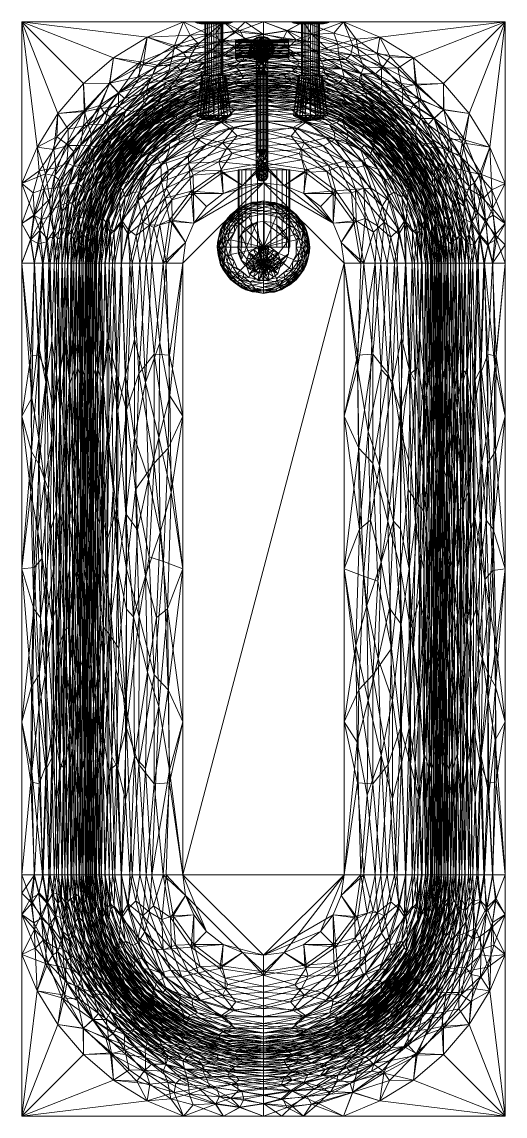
# Model space of a CAD drawing. Header units: millimetres. Extents: x 1556 to 2306, y 1034 to 2734.
import ezdxf

# ---------------------------------------------------------------- set-up
doc = ezdxf.new("R2010")
doc.units = ezdxf.units.MM
doc.layers.add('Сантехника', color=7, linetype='Continuous', lineweight=20)

# ---------------------------------------------------------------- blocks, each defined once
blk = doc.blocks.new('ДВПИ_Комплект_Ванна_Стальная - 1750х750 _Набор 1_-1309069-_3D_')
at = {"layer": 'Сантехника', "color": 7, "lineweight": 9}
mesh = blk.add_polyface(dxfattribs=at)
corners = [(-372.8, -1449.1, 693.8), (-349.1, -1505.6, 693.8), (-317, -1557.8, 693.8), (-277.1, -1604.3, 693.8), (-230.6, -1644.1, 693.8), (-178.4, -1676.3, 693.8), (-121.9, -1700, 693.8), (-372.8, -1700, 693.8), (126.3, -1700, 693.8), (182.8, -1676.3, 693.8), (234.9, -1644.1, 693.8), (281.5, -1604.3, 693.8), (321.3, -1557.8, 693.8), (353.5, -1505.6, 693.8), (377.2, -1449.1, 693.8), (377.2, -1700, 693.8), (377.2, -250.9, 693.8), (353.5, -194.4, 693.8), (321.3, -142.2, 693.8), (281.5, -95.7, 693.8), (234.9, -55.9, 693.8), (182.8, -23.7, 693.8), (126.3, 0, 693.8), (377.2, 0, 693.8), (-121.9, 0, 693.8), (-178.4, -23.7, 693.8), (-230.6, -55.9, 693.8), (-277.1, -95.7, 693.8), (-317, -142.2, 693.8), (-349.1, -194.4, 693.8), (-372.8, -250.9, 693.8), (-372.8, 0, 693.8)]
mesh.append_faces([[corners[k] for k in face] for face in [(2, 7, 1), (4, 7, 3), (13, 15, 12), (10, 15, 9), (20, 23, 19), (26, 31, 25)]], dxfattribs={"vtx0": -1, "vtx1": -1, "color": 7})
mesh.append_faces([[corners[k] for k in face] for face in [(7, 4, 5), (15, 10, 11), (23, 20, 21), (31, 26, 27)]], dxfattribs={"vtx0": -1, "vtx2": -1, "color": 7})
mesh.append_faces([[corners[k] for k in face] for face in [(0, 1, 7), (8, 9, 15), (16, 17, 23), (24, 25, 31)]], dxfattribs={"vtx1": -1, "color": 7})
mesh.append_faces([[corners[k] for k in face] for face in [(2, 3, 7), (11, 12, 15), (18, 19, 23), (17, 18, 23), (27, 28, 31), (28, 29, 31)]], dxfattribs={"vtx1": -1, "vtx2": -1, "color": 7})
mesh.append_faces([[corners[k] for k in face] for face in [(5, 6, 7), (13, 14, 15), (21, 22, 23), (29, 30, 31)]], dxfattribs={"vtx2": -1, "color": 7})
mesh = blk.add_polyface(dxfattribs=at)
corners = [(-121.9, -1700, 708.8), (-178.4, -1676.3, 708.8), (-230.6, -1644.1, 708.8), (-277.1, -1604.3, 708.8), (-317, -1557.8, 708.8), (-349.1, -1505.6, 708.8), (-372.8, -1449.1, 708.8), (-372.8, -1700, 708.8), (377.2, -1449.1, 708.8), (353.5, -1505.6, 708.8), (321.3, -1557.8, 708.8), (281.5, -1604.3, 708.8), (234.9, -1644.1, 708.8), (182.8, -1676.3, 708.8), (126.3, -1700, 708.8), (377.2, -1700, 708.8), (126.3, 0, 708.8), (182.8, -23.7, 708.8), (234.9, -55.9, 708.8), (281.5, -95.7, 708.8), (321.3, -142.2, 708.8), (353.5, -194.4, 708.8), (377.2, -250.9, 708.8), (377.2, 0, 708.8), (-372.8, -250.9, 708.8), (-349.1, -194.4, 708.8), (-317, -142.2, 708.8), (-277.1, -95.7, 708.8), (-230.6, -55.9, 708.8), (-178.4, -23.7, 708.8), (-121.9, 0, 708.8), (-372.8, 0, 708.8)]
mesh.append_faces([[corners[k] for k in face] for face in [(5, 7, 4), (2, 7, 1), (10, 15, 9), (12, 15, 11), (18, 23, 17), (28, 31, 27)]], dxfattribs={"vtx0": -1, "vtx1": -1, "color": 7})
mesh.append_faces([[corners[k] for k in face] for face in [(7, 2, 3), (15, 12, 13), (23, 18, 19), (31, 28, 29)]], dxfattribs={"vtx0": -1, "vtx2": -1, "color": 7})
mesh.append_faces([[corners[k] for k in face] for face in [(0, 1, 7), (8, 9, 15), (16, 17, 23), (24, 25, 31)]], dxfattribs={"vtx1": -1, "color": 7})
mesh.append_faces([[corners[k] for k in face] for face in [(3, 4, 7), (10, 11, 15), (19, 20, 23), (20, 21, 23), (26, 27, 31), (25, 26, 31)]], dxfattribs={"vtx1": -1, "vtx2": -1, "color": 7})
mesh.append_faces([[corners[k] for k in face] for face in [(5, 6, 7), (13, 14, 15), (21, 22, 23), (29, 30, 31)]], dxfattribs={"vtx2": -1, "color": 7})
mesh = blk.add_polyface(dxfattribs=at)
corners = [(377.2, 0, 708.8), (377.2, 0, 693.8), (126.3, 0, 693.8), (64.2, 0, 693.8), (2.2, 0, 693.8), (-59.8, 0, 693.8), (-121.9, 0, 693.8), (-372.8, 0, 693.8), (-372.8, 0, 708.8), (-121.9, 0, 708.8), (-59.8, 0, 708.8), (2.2, 0, 708.8), (64.1, 0, 708.8), (126.3, 0, 708.8)]
mesh.append_faces([[corners[k] for k in face] for face in [(9, 7, 8)]], dxfattribs={"vtx0": -1, "color": 7})
mesh.append_faces([[corners[k] for k in face] for face in [(13, 1, 2, 3)]], dxfattribs={"vtx0": -1, "vtx3": -1, "color": 7})
mesh.append_faces([[corners[k] for k in face] for face in [(0, 1, 13)]], dxfattribs={"vtx1": -1, "color": 7})
mesh.append_faces([[corners[k] for k in face] for face in [(3, 4, 12, 13), (4, 5, 11, 12), (6, 7, 9, 10), (5, 6, 10, 11)]], dxfattribs={"vtx1": -1, "vtx3": -1, "color": 7})
mesh = blk.add_polyface(dxfattribs=at)
corners = [(-372.8, 0, 708.8), (-372.8, 0, 693.8), (-372.8, -250.9, 693.8), (-372.8, -313, 693.8), (-372.8, -375, 693.8), (-372.8, -1325, 693.8), (-372.8, -1387, 693.8), (-372.8, -1449.1, 693.8), (-372.8, -1700, 693.8), (-372.8, -1700, 708.8), (-372.8, -1449.1, 708.8), (-372.8, -1386.9, 708.8), (-372.8, -1325, 708.8), (-372.8, -375, 708.8), (-372.8, -313.1, 708.8), (-372.8, -250.9, 708.8)]
mesh.append_faces([[corners[k] for k in face] for face in [(10, 8, 9)]], dxfattribs={"vtx0": -1, "color": 7})
mesh.append_faces([[corners[k] for k in face] for face in [(15, 3, 14)]], dxfattribs={"vtx0": -1, "vtx1": -1, "color": 7})
mesh.append_faces([[corners[k] for k in face] for face in [(12, 4, 5, 11), (14, 3, 4, 13), (11, 5, 6, 10), (4, 12, 13)]], dxfattribs={"vtx0": -1, "vtx2": -1, "color": 7})
mesh.append_faces([[corners[k] for k in face] for face in [(15, 1, 2, 3)]], dxfattribs={"vtx0": -1, "vtx3": -1, "color": 7})
mesh.append_faces([[corners[k] for k in face] for face in [(7, 8, 10, 6)]], dxfattribs={"vtx1": -1, "vtx2": -1, "color": 7})
mesh.append_faces([[corners[k] for k in face] for face in [(15, 0, 1)]], dxfattribs={"vtx2": -1, "color": 7})
mesh = blk.add_polyface(dxfattribs=at)
corners = [(-113.3, -63.5, 707.2), (-111.8, -53.8, 708), (-142.3, -65.7, 708.1), (-139.2, -54.1, 708.5), (-135.8, -36.5, 708.7), (-178.4, -23.7, 708.8), (-184.8, -66.5, 708.7), (-144.9, -77.1, 707.2), (-83, -19.5, 708.7), (-121.9, 0, 708.8), (-106.4, -91.9, 697.2), (-71.5, -82.6, 695.9), (-90.7, -78.2, 701.8), (-66.8, -64.4, 704.4), (-100.8, -74, 704.4), (-102.4, -38.4, 708.6), (-60.6, -29.4, 708.5), (-90.5, -63.1, 706.2), (-61.1, -52.9, 706.7), (-135.2, -92.1, 703.2), (-59.8, 0, 708.8), (-76.6, -42.3, 708.1), (-193.2, -86.1, 708.4), (-165.6, -69.9, 708.4), (-169.5, -82, 708), (-122.4, -75, 706.1), (-153, -89.8, 706)]
mesh.append_faces([[corners[k] for k in face] for face in [(5, 4, 9), (9, 8, 20)]], dxfattribs={"vtx0": -1, "vtx1": -1, "color": 7})
mesh.append_faces([[corners[k] for k in face] for face in [(0, 1, 2), (2, 1, 3), (4, 5, 6), (0, 2, 7), (8, 9, 4), (10, 11, 12), (13, 14, 12), (1, 15, 3), (15, 16, 8), (17, 18, 0), (14, 19, 12), (15, 1, 21), (8, 4, 15), (3, 15, 4), (4, 6, 3), (6, 22, 23), (23, 2, 3), (7, 2, 24), (7, 25, 0), (17, 0, 25), (21, 0, 18), (14, 17, 25), (13, 18, 17), (7, 26, 25), (15, 21, 16), (21, 1, 0), (24, 2, 23), (6, 23, 3), (24, 23, 22), (17, 14, 13), (19, 14, 25)]], dxfattribs={"vtx0": -1, "vtx1": -1, "vtx2": -1, "color": 7})
mesh = blk.add_polyface(dxfattribs=at)
corners = [(-133.3, -109.6, 665.1), (-118.3, -98.1, 673.2), (-95, -93.5, 664.5), (-178.4, -23.7, 693.8), (-134.5, -40.4, 693.7), (-188.9, -62, 693.7), (-122.2, -48, 693.5), (-99.5, -33.1, 693.6), (-87.6, -75.4, 685.6), (-90.9, -81.5, 681.4), (-120.2, -87.6, 685.3), (-76.6, -83.1, 673.9), (-121.9, 0, 693.8), (-111.8, -20.4, 693.8), (-99, -98.5, 655.5), (-71.5, -95.4, 635.4), (-120.3, -112.3, 638.7), (-94.2, -73.1, 688), (-86.2, -63.4, 690.5), (-99.5, -60.9, 691.8), (-64, -51.5, 691.8), (-117.4, -55.7, 693), (-131.6, -69, 692.3), (-139.3, -101.6, 681.3), (-154.8, -105.6, 684.9), (-67, -104.5, 566.8), (-70.3, -108.5, 535.3), (-110.8, -119.6, 568.2), (-59.8, 0, 693.8), (-72.4, -18.5, 693.7), (-162.3, -67.4, 693.4), (-127.4, -74.9, 691.2), (-65, -89.4, 652.1), (-148.2, -93.8, 688.8), (-158.1, -92.7, 690.7), (-172.9, -87.2, 692.7), (-131.8, -112.9, 655.1), (-91.7, -108.9, 593.1), (-98.7, -107.3, 619.4), (-118.9, -77.8, 689.6), (-191.3, -89.2, 693.3), (-46.3, -93.7, 615.8), (-179.9, -127.6, 680.6), (-145.4, -108.8, 676.9), (-156.5, -119.1, 671.6), (-65.5, -30.6, 693.5), (-80.3, -47.3, 692.8), (-54.5, -69, 684.5), (-185.1, -122.9, 686.4), (-182.2, -114.3, 689), (-190.6, -113, 690.8)]
mesh.append_faces([[corners[k] for k in face] for face in [(0, 1, 2), (3, 4, 5), (6, 4, 7), (8, 9, 10), (2, 1, 11), (14, 15, 16), (17, 8, 10), (18, 19, 20), (21, 19, 22), (10, 23, 24), (25, 26, 27), (28, 29, 13), (30, 5, 4), (18, 31, 19), (11, 1, 9), (9, 23, 10), (32, 14, 2), (33, 17, 10), (34, 35, 22), (21, 22, 30), (14, 16, 36), (27, 37, 25), (15, 38, 16), (33, 34, 39), (33, 10, 24), (31, 39, 34), (40, 5, 30), (41, 37, 38), (30, 4, 6), (40, 30, 35), (39, 18, 17), (42, 23, 43), (0, 44, 1), (14, 0, 2), (44, 43, 1), (9, 1, 23), (45, 7, 29), (7, 13, 29), (45, 46, 6), (13, 7, 4), (3, 13, 4), (45, 6, 7), (30, 6, 21), (22, 19, 31), (46, 19, 21), (34, 22, 31), (30, 22, 35), (23, 1, 43), (19, 46, 20), (46, 21, 6), (14, 32, 15), (0, 14, 36), (9, 8, 47), (42, 24, 23), (33, 24, 48), (18, 39, 31), (17, 33, 39), (49, 34, 33), (35, 34, 50), (34, 49, 50), (48, 49, 33)]], dxfattribs={"vtx0": -1, "vtx1": -1, "vtx2": -1, "color": 7})
mesh.append_faces([[corners[k] for k in face] for face in [(13, 12, 28)]], dxfattribs={"vtx0": -1, "vtx2": -1, "color": 7})
mesh.append_faces([[corners[k] for k in face] for face in [(3, 12, 13)]], dxfattribs={"vtx1": -1, "vtx2": -1, "color": 7})
at = {"layer": 'Сантехника', "color": 8, "lineweight": 9}
mesh = blk.add_polyface(dxfattribs=at)
corners = [(-44.9, 0, 898.2), (-50.6, 0, 880.5), (-65.6, 0, 869.6), (-84.1, 0, 869.6), (-99.1, 0, 880.5), (-104.9, 0, 898.2), (-88.9, 0, 898.2), (-84.8, 0, 888.3), (-74.9, 0, 884.2), (-65, 0, 888.3), (-60.9, 0, 898.2)]
mesh.append_faces([[corners[k] for k in face] for face in [(9, 1, 2, 8)]], dxfattribs={"vtx0": -1, "vtx2": -1, "color": 8})
mesh.append_faces([[corners[k] for k in face] for face in [(6, 7, 4, 5)]], dxfattribs={"vtx1": -1, "color": 8})
mesh.append_faces([[corners[k] for k in face] for face in [(2, 3, 8)]], dxfattribs={"vtx1": -1, "vtx2": -1, "color": 8})
mesh.append_faces([[corners[k] for k in face] for face in [(7, 8, 3, 4)]], dxfattribs={"vtx1": -1, "vtx3": -1, "color": 8})
mesh.append_faces([[corners[k] for k in face] for face in [(10, 0, 1, 9)]], dxfattribs={"vtx2": -1, "color": 8})
mesh = blk.add_polyface(dxfattribs=at)
corners = [(-104.9, 0, 898.2), (-99.1, 0, 915.8), (-84.1, 0, 926.7), (-65.6, 0, 926.7), (-50.6, 0, 915.8), (-44.9, 0, 898.2), (-60.9, 0, 898.2), (-65, 0, 908.1), (-74.9, 0, 912.2), (-84.8, 0, 908.1), (-88.9, 0, 898.2)]
mesh.append_faces([[corners[k] for k in face] for face in [(1, 9, 10, 0)]], dxfattribs={"vtx0": -1, "color": 8})
mesh.append_faces([[corners[k] for k in face] for face in [(7, 3, 4, 6), (3, 7, 8, 2), (2, 8, 9, 1)]], dxfattribs={"vtx0": -1, "vtx2": -1, "color": 8})
mesh.append_faces([[corners[k] for k in face] for face in [(5, 6, 4)]], dxfattribs={"vtx1": -1, "color": 8})
mesh = blk.add_polyface(dxfattribs=at)
corners = [(-54.9, -3, 898.2), (-60.7, -3, 884), (-74.9, -3, 878.2), (-89, -3, 884), (-94.9, -3, 898.2), (-100.1, -2.2, 898.2), (-104.9, 0, 898.2), (-99.1, 0, 880.5), (-84.1, 0, 869.6), (-65.6, 0, 869.6), (-50.6, 0, 880.5), (-44.9, 0, 898.2), (-49.6, -2.2, 898.2), (-102.1, 0, 889.7), (-47.6, 0, 889.7), (-100.4, -1.5, 888.9), (-94.7, -2.4, 883.4), (-97.5, -2.6, 898.2), (-97.2, -2.6, 890.4), (-91.6, 0, 875.1), (-88.3, -2, 876.2), (-79, -2.2, 873.1), (-69, -2.3, 874), (-58.1, 0, 875.1), (-57.8, -3, 891.1), (-57.2, -2.3, 880.5), (-52.9, -2.5, 888), (-74.9, 0, 869.6), (-97.8, -1.7, 884.4), (-95.4, 0, 877.8), (-94, -1.4, 878.4), (-91.9, -2.2, 879.3), (-91.9, -3, 891.1), (-90.5, -3, 887.6), (-90.8, -2.8, 882.1), (-81.9, -3, 881.1), (-86.1, -2.8, 878.5), (-83.9, -2.2, 874.7), (-81.8, -1.3, 871.3), (-81.1, -2.8, 876.2), (-76.2, -2.8, 875.3), (-73.9, -2.1, 872.6), (-70.2, 0, 869.6), (-67.9, -1.3, 871.4), (-61.5, -1.5, 874.4), (-79.5, 0, 869.6), (-61.9, -2.6, 878.5), (-67.8, -3, 881.1), (-49.4, -1.5, 888.9), (-52.3, -2.6, 898.2), (-46.7, -0.9, 898.2), (-46.2, 0, 893.9), (-45.6, 0, 896), (-45.8, -0.4, 898.2), (-103, -0.9, 898.2), (-103.5, 0, 893.9), (-102.8, 0, 891.8), (-100.6, 0, 885.1), (-87.9, 0, 872.4), (-54.3, 0, 877.8), (-52.7, -1.5, 882.3), (-61.8, 0, 872.4), (-57.6, -1.4, 876.7), (-49.1, 0, 885.1)]
mesh.append_faces([[corners[k] for k in face] for face in [(17, 18, 4), (3, 36, 35), (9, 43, 42), (2, 22, 47)]], dxfattribs={"vtx0": -1, "vtx1": -1, "color": 8})
mesh.append_faces([[corners[k] for k in face] for face in [(18, 28, 16), (38, 20, 8), (31, 16, 30), (15, 5, 13), (15, 18, 17), (15, 28, 18), (34, 16, 31), (44, 62, 25), (38, 21, 37), (40, 2, 39), (18, 16, 32), (26, 24, 25), (48, 14, 12), (28, 29, 30), (34, 36, 3), (22, 40, 41), (48, 49, 26), (44, 22, 43), (25, 46, 44), (60, 25, 62), (27, 21, 38), (15, 7, 28), (59, 60, 62), (28, 30, 16), (30, 19, 20), (36, 37, 39), (16, 34, 32), (20, 34, 31), (34, 20, 36), (37, 36, 20), (39, 37, 21), (20, 38, 37), (39, 21, 40), (36, 39, 35), (41, 40, 21), (22, 2, 40), (21, 27, 41), (43, 41, 42), (44, 43, 9), (41, 43, 22), (25, 1, 46), (46, 47, 22), (22, 44, 46), (48, 60, 10), (20, 31, 30), (48, 26, 60), (25, 60, 26), (61, 62, 44)]], dxfattribs={"vtx0": -1, "vtx1": -1, "vtx2": -1, "color": 8})
mesh.append_faces([[corners[k] for k in face] for face in [(52, 53, 50, 51), (41, 27, 42), (46, 1, 47), (26, 0, 24), (28, 7, 29), (30, 29, 19), (18, 32, 4), (44, 9, 61), (48, 12, 49)]], dxfattribs={"vtx0": -1, "vtx2": -1, "color": 8})
mesh.append_faces([[corners[k] for k in face] for face in [(15, 13, 57, 7), (48, 10, 63, 14), (20, 19, 58, 8), (62, 61, 23, 59)]], dxfattribs={"vtx0": -1, "vtx3": -1, "color": 8})
mesh.append_faces([[corners[k] for k in face] for face in [(33, 32, 34, 3), (24, 1, 25), (17, 5, 15), (59, 10, 60), (2, 35, 39), (45, 27, 38, 8), (49, 0, 26)]], dxfattribs={"vtx1": -1, "vtx2": -1, "color": 8})
mesh.append_faces([[corners[k] for k in face] for face in [(5, 54, 56, 13), (14, 51, 50, 12)]], dxfattribs={"vtx1": -1, "vtx3": -1, "color": 8})
mesh.append_faces([[corners[k] for k in face] for face in [(52, 11, 53)]], dxfattribs={"vtx2": -1, "color": 8})
mesh.append_faces([[corners[k] for k in face] for face in [(54, 6, 55, 56)]], dxfattribs={"vtx3": -1, "color": 8})
mesh = blk.add_polyface(dxfattribs=at)
corners = [(-94.9, -3, 898.2), (-89, -3, 912.3), (-74.9, -3, 918.2), (-60.7, -3, 912.3), (-54.9, -3, 898.2), (-49.6, -2.2, 898.2), (-44.9, 0, 898.2), (-50.6, 0, 915.8), (-65.6, 0, 926.7), (-84.1, 0, 926.7), (-99.1, 0, 915.8), (-104.9, 0, 898.2), (-100.1, -2.2, 898.2), (-47.6, 0, 906.7), (-102.1, 0, 906.7), (-49.4, -1.5, 907.4), (-55, -2.4, 913), (-52.3, -2.6, 898.2), (-52.5, -2.6, 905.9), (-58.1, 0, 921.3), (-61.4, -2, 920.2), (-70.7, -2.2, 923.2), (-80.7, -2.3, 922.3), (-91.6, 0, 921.3), (-91.9, -3, 905.2), (-92.5, -2.3, 915.8), (-96.8, -2.5, 908.3), (-74.9, 0, 926.7), (-51.9, -1.7, 911.9), (-54.3, 0, 918.5), (-55.7, -1.4, 917.9), (-57.8, -2.2, 917), (-57.8, -3, 905.2), (-59.3, -3, 908.8), (-58.9, -2.8, 914.3), (-67.8, -3, 915.2), (-63.6, -2.8, 917.8), (-65.9, -2.2, 921.7), (-67.9, -1.3, 925), (-68.6, -2.8, 920.1), (-73.6, -2.8, 921.1), (-75.8, -2.1, 923.8), (-79.5, 0, 926.7), (-81.9, -1.3, 924.9), (-88.2, -1.5, 921.9), (-70.2, 0, 926.7), (-87.8, -2.6, 917.9), (-81.9, -3, 915.2), (-100.4, -1.5, 907.4), (-97.5, -2.6, 898.2), (-46.2, 0, 902.4), (-46.7, -0.9, 898.2), (-45.8, -0.4, 898.2), (-45.6, 0, 900.3), (-103.5, 0, 902.4), (-103, -0.9, 898.2), (-101.5, -1.6, 898.2), (-49.1, 0, 911.2), (-61.8, 0, 924), (-95.4, 0, 918.5), (-97.1, -1.5, 914), (-87.9, 0, 924), (-92.1, -1.4, 919.7), (-100.6, 0, 911.2)]
mesh.append_faces([[corners[k] for k in face] for face in [(17, 18, 4), (3, 36, 35), (9, 43, 42), (2, 22, 47), (54, 56, 14)]], dxfattribs={"vtx0": -1, "vtx1": -1, "color": 8})
mesh.append_faces([[corners[k] for k in face] for face in [(18, 28, 16), (15, 28, 18), (31, 16, 30), (15, 5, 13), (15, 18, 17), (34, 16, 31), (31, 30, 20), (14, 56, 48), (62, 25, 44), (18, 16, 32), (40, 2, 39), (38, 21, 37), (26, 24, 25), (28, 29, 30), (34, 36, 3), (22, 40, 41), (48, 49, 26), (44, 22, 43), (25, 46, 44), (60, 25, 62), (27, 21, 38), (15, 7, 28), (28, 30, 16), (30, 19, 20), (36, 37, 39), (16, 34, 32), (20, 34, 31), (34, 20, 36), (37, 36, 20), (20, 8, 38), (39, 37, 21), (20, 38, 37), (39, 21, 40), (36, 39, 35), (41, 40, 21), (22, 2, 40), (21, 27, 41), (43, 41, 42), (44, 43, 9), (41, 43, 22), (25, 1, 46), (46, 47, 22), (22, 44, 46), (48, 60, 10), (59, 60, 62), (48, 26, 60), (25, 60, 26), (61, 62, 44)]], dxfattribs={"vtx0": -1, "vtx1": -1, "vtx2": -1, "color": 8})
mesh.append_faces([[corners[k] for k in face] for face in [(52, 53, 50, 51), (41, 27, 42), (46, 1, 47), (26, 0, 24), (28, 7, 29), (30, 29, 19), (18, 32, 4), (44, 9, 61), (48, 12, 49), (51, 50, 13, 5), (48, 56, 12)]], dxfattribs={"vtx0": -1, "vtx2": -1, "color": 8})
mesh.append_faces([[corners[k] for k in face] for face in [(15, 13, 57, 7), (48, 10, 63, 14), (62, 61, 23, 59)]], dxfattribs={"vtx0": -1, "vtx3": -1, "color": 8})
mesh.append_faces([[corners[k] for k in face] for face in [(55, 56, 54, 11)]], dxfattribs={"vtx1": -1, "color": 8})
mesh.append_faces([[corners[k] for k in face] for face in [(24, 1, 25), (33, 32, 34, 3), (17, 5, 15), (59, 10, 60), (58, 8, 20, 19), (2, 35, 39), (45, 27, 38, 8), (49, 0, 26)]], dxfattribs={"vtx1": -1, "vtx2": -1, "color": 8})
mesh.append_faces([[corners[k] for k in face] for face in [(52, 6, 53)]], dxfattribs={"vtx2": -1, "color": 8})
at = {"layer": 'Сантехника', "color": 7, "lineweight": 9}
mesh = blk.add_polyface(dxfattribs=at)
corners = [(-70.3, -108.5, 535.3), (2.2, -101.1, 511), (-59.6, -109.2, 500), (2.2, -104.5, 474.8), (-46.9, -110.4, 461.7), (2.2, -80.4, 656), (-27.5, -83.6, 650.4), (-43.3, -81.1, 663.7), (2.2, -108.8, 437.1), (-65.5, -30.6, 693.5), (-42.5, -39, 692.9), (-80.3, -47.3, 692.8), (2.2, -66.9, 681.6), (-54.5, -69, 684.5), (2.2, -62.1, 685.7), (2.2, 0, 693.8), (2.2, -19.2, 693.6), (-34.7, -13.5, 693.7), (-28, -26.5, 693.5), (-27.3, -47, 691.7), (2.2, -42, 692.2), (2.2, -50.2, 690.7), (-42.1, -55.9, 690), (-86.2, -63.4, 690.5), (-64, -51.5, 691.8), (2.2, -56.8, 688.6), (2.2, -32, 693.2), (-40, -71.5, 679.7), (2.2, -91.8, 601), (-46.3, -93.7, 615.8), (2.2, -88.3, 623), (2.2, -76, 667.4), (-38.5, -100.7, 548), (2.2, -84.5, 641.3), (-36.8, -61.4, 687.5), (-41.7, -96.4, 592), (-67, -104.5, 566.8), (-91.7, -108.9, 593.1), (2.2, -95, 575), (2.2, -98, 544.8), (-59.8, 0, 693.8), (-72.4, -18.5, 693.7), (-94.2, -73.1, 688), (-31.2, -88, 634.5), (-34.3, -75.4, 672.9), (2.2, -71.4, 675.8), (-71.5, -95.4, 635.4), (-95, -93.5, 664.5), (-76.6, -83.1, 673.9), (-90.9, -81.5, 681.4), (-98.7, -107.3, 619.4), (-65, -89.4, 652.1), (-87.6, -75.4, 685.6)]
mesh.append_faces([[corners[k] for k in face] for face in [(8, 4, 3), (12, 13, 14), (20, 10, 26), (28, 29, 30), (26, 18, 16), (33, 6, 5), (15, 17, 40), (1, 32, 39)]], dxfattribs={"vtx0": -1, "vtx1": -1, "color": 7})
mesh.append_faces([[corners[k] for k in face] for face in [(0, 1, 2), (3, 4, 2), (5, 6, 7), (9, 10, 11), (16, 18, 17), (22, 23, 24), (19, 22, 24), (27, 13, 12), (18, 10, 9), (1, 0, 32), (34, 22, 25), (35, 29, 28), (36, 37, 35), (40, 17, 41), (34, 42, 22), (29, 46, 43), (7, 47, 48), (29, 35, 37), (13, 27, 49), (46, 29, 50), (19, 10, 20), (11, 10, 24), (47, 7, 51), (44, 7, 48), (44, 27, 45), (48, 49, 27), (38, 36, 35), (14, 13, 34), (34, 13, 52), (51, 6, 43), (7, 44, 31), (27, 44, 48), (22, 42, 23), (29, 43, 30), (51, 43, 46), (22, 19, 21), (10, 19, 24), (10, 18, 26), (9, 41, 17), (9, 17, 18), (43, 6, 33), (7, 6, 51), (32, 0, 36), (34, 52, 42), (38, 32, 36)]], dxfattribs={"vtx0": -1, "vtx1": -1, "vtx2": -1, "color": 7})
mesh.append_faces([[corners[k] for k in face] for face in [(2, 1, 3), (19, 20, 21), (22, 21, 25), (7, 31, 5), (32, 38, 39), (44, 45, 31), (27, 12, 45)]], dxfattribs={"vtx0": -1, "vtx2": -1, "color": 7})
mesh.append_faces([[corners[k] for k in face] for face in [(15, 16, 17), (33, 30, 43), (28, 38, 35), (25, 14, 34)]], dxfattribs={"vtx1": -1, "vtx2": -1, "color": 7})
mesh = blk.add_polyface(dxfattribs=at)
corners = [(2.2, -19.4, 708.6), (-42.1, -15.3, 708.7), (-25.4, -26.6, 708.5), (2.2, -33, 708.1), (-40.3, -39.7, 707.8), (2.2, -43.9, 707.1), (2.2, -53.8, 705.3), (-25.9, -49.2, 706.5), (2.2, -70.6, 698), (2.2, -62.6, 702.4), (-42.4, -68.7, 701.1), (2.2, 0, 708.8), (-26.3, 0, 708.8), (-76.6, -42.3, 708.1), (-61.1, -52.9, 706.7), (2.2, -77.7, 692), (-35.8, -75.6, 696.1), (-83, -19.5, 708.7), (-60.6, -29.4, 708.5), (-66.8, -64.4, 704.4), (-29.3, -58.9, 704.3), (-90.7, -78.2, 701.8), (-71.5, -82.6, 695.9), (-30.8, -83.1, 687.8), (-65.3, -87.1, 690.2), (-29.8, -88, 680.3), (2.2, -84, 684), (-59.8, 0, 708.8)]
mesh.append_faces([[corners[k] for k in face] for face in [(3, 4, 5)]], dxfattribs={"vtx0": -1, "vtx1": -1, "color": 7})
mesh.append_faces([[corners[k] for k in face] for face in [(0, 1, 2), (3, 2, 4), (13, 14, 4), (1, 17, 18), (19, 20, 14), (19, 21, 10), (8, 10, 16), (13, 4, 18), (7, 4, 14), (22, 10, 21), (23, 16, 24), (10, 9, 20), (16, 22, 24), (20, 6, 7), (10, 20, 19), (25, 26, 23), (16, 23, 15), (4, 7, 5), (20, 7, 14), (12, 1, 0), (4, 2, 18), (17, 1, 27), (18, 2, 1), (22, 16, 10)]], dxfattribs={"vtx0": -1, "vtx1": -1, "vtx2": -1, "color": 7})
mesh.append_faces([[corners[k] for k in face] for face in [(2, 3, 0)]], dxfattribs={"vtx0": -1, "vtx2": -1, "color": 7})
mesh.append_faces([[corners[k] for k in face] for face in [(6, 5, 7), (8, 9, 10), (15, 8, 16), (9, 6, 20), (26, 15, 23), (12, 27, 1)]], dxfattribs={"vtx1": -1, "vtx2": -1, "color": 7})
mesh.append_faces([[corners[k] for k in face] for face in [(0, 11, 12)]], dxfattribs={"vtx2": -1, "color": 7})
at = {"layer": 'Сантехника', "color": 8, "lineweight": 9}
mesh = blk.add_polyface(dxfattribs=at)
corners = [(-60.9, 0, 898.2), (-65, 0, 888.3), (-74.9, 0, 884.2), (-84.8, 0, 888.3), (-88.9, 0, 898.2), (-88.9, -3, 898.2), (-84.8, -3, 888.3), (-74.9, -3, 884.2), (-65, -3, 888.3), (-60.9, -3, 898.2), (-87.3, -3, 894.5), (-86.8, 0, 893.2), (-85.8, 0, 890.7), (-79.8, -3, 886.2), (-79.8, 0, 886.2), (-77.3, 0, 885.2), (-62.9, -3, 893.2), (-62.9, 0, 893.2), (-61.6, 0, 896.3), (-69.9, 0, 886.2), (-69.9, -3, 886.2), (-72.4, -3, 885.2), (-87.8, 0, 895.7), (-86.1, -3, 891.4), (-82.3, 0, 887.2), (-82.3, -3, 887.2), (-77.3, -3, 885.2), (-63.9, -3, 890.7), (-63.9, 0, 890.7), (-61.9, -3, 895.7), (-67.4, 0, 887.2), (-67.4, -3, 887.2), (-72.4, 0, 885.2)]
mesh.append_faces([[corners[k] for k in face] for face in [(18, 9, 0)]], dxfattribs={"vtx0": -1, "color": 8})
mesh.append_faces([[corners[k] for k in face] for face in [(11, 10, 23, 12), (7, 2, 15, 26), (6, 3, 12, 23), (21, 32, 2, 7), (10, 11, 22), (1, 8, 27), (8, 1, 30)]], dxfattribs={"vtx0": -1, "vtx2": -1, "color": 8})
mesh.append_faces([[corners[k] for k in face] for face in [(5, 10, 22, 4)]], dxfattribs={"vtx1": -1, "color": 8})
mesh.append_faces([[corners[k] for k in face] for face in [(6, 25, 3), (15, 14, 26), (21, 20, 32)]], dxfattribs={"vtx1": -1, "vtx2": -1, "color": 8})
mesh.append_faces([[corners[k] for k in face] for face in [(25, 13, 24, 3), (16, 29, 17, 28), (13, 26, 14, 24), (28, 1, 27, 16), (31, 8, 30, 19), (18, 17, 29, 9), (20, 31, 19, 32)]], dxfattribs={"vtx1": -1, "vtx3": -1, "color": 8})
mesh = blk.add_polyface(dxfattribs=at)
corners = [(-88.9, 0, 898.2), (-84.8, 0, 908.1), (-74.9, 0, 912.2), (-65, 0, 908.1), (-60.9, 0, 898.2), (-60.9, -3, 898.2), (-65, -3, 908.1), (-74.9, -3, 912.2), (-84.8, -3, 908.1), (-88.9, -3, 898.2), (-62.4, -3, 901.8), (-62.9, 0, 903.1), (-63.9, 0, 905.6), (-69.9, -3, 910.1), (-69.9, 0, 910.1), (-72.4, 0, 911.1), (-86.8, -3, 903.1), (-86.8, 0, 903.1), (-88.1, 0, 900), (-79.8, 0, 910.1), (-79.8, -3, 910.1), (-77.3, -3, 911.1), (-61.9, 0, 900.6), (-63.7, -3, 905), (-67.4, 0, 909.1), (-67.4, -3, 909.1), (-72.4, -3, 911.1), (-85.8, -3, 905.6), (-85.8, 0, 905.6), (-87.8, -3, 900.6), (-82.3, 0, 909.1), (-82.3, -3, 909.1), (-77.3, 0, 911.1)]
mesh.append_faces([[corners[k] for k in face] for face in [(18, 9, 0)]], dxfattribs={"vtx0": -1, "color": 8})
mesh.append_faces([[corners[k] for k in face] for face in [(11, 10, 23, 12), (6, 3, 12, 23), (7, 2, 15, 26), (21, 32, 2, 7), (10, 11, 22), (1, 8, 27), (8, 1, 30)]], dxfattribs={"vtx0": -1, "vtx2": -1, "color": 8})
mesh.append_faces([[corners[k] for k in face] for face in [(5, 10, 22, 4)]], dxfattribs={"vtx1": -1, "color": 8})
mesh.append_faces([[corners[k] for k in face] for face in [(6, 25, 3), (15, 14, 26), (21, 20, 32)]], dxfattribs={"vtx1": -1, "vtx2": -1, "color": 8})
mesh.append_faces([[corners[k] for k in face] for face in [(25, 13, 24, 3), (16, 29, 17, 28), (13, 26, 14, 24), (28, 1, 27, 16), (31, 8, 30, 19), (18, 17, 29, 9), (20, 31, 19, 32)]], dxfattribs={"vtx1": -1, "vtx3": -1, "color": 8})
at = {"layer": 'Сантехника', "color": 7, "lineweight": 9}
mesh = blk.add_polyface(dxfattribs=at)
corners = [(2.2, -62.6, 702.4), (2.2, -70.6, 698), (54.8, -69.8, 701.2), (41.9, -99.1, 655.4), (49.1, -95.2, 669.7), (2.2, -94.6, 660.7), (47.4, -76.5, 696.2), (41.3, -39.2, 707.8), (2.2, -43.9, 707.1), (42.6, -50.1, 706.6), (34.2, -102.5, 637.8), (2.2, -99.1, 644.8), (2.2, -103.1, 625.7), (57.4, -61.4, 704.5), (2.2, -53.8, 705.3), (85, -45.7, 708), (2.2, -89.6, 673.7), (2.2, -77.7, 692), (34.5, -82, 689.2), (88, -109.1, 657.7), (38.9, -13.9, 708.7), (2.2, 0, 708.8), (2.2, -19.4, 708.6), (2.2, -33, 708.1), (52.9, -28.1, 708.5), (2.2, -84, 684), (73.7, -94.9, 680.9), (36.9, -87.6, 681.6), (72.8, -87.8, 690.3), (72.7, -109.3, 640.4), (76.6, -19.7, 708.7), (64.1, 0, 708.8)]
mesh.append_faces([[corners[k] for k in face] for face in [(0, 13, 14), (23, 24, 22), (25, 18, 17), (14, 9, 8), (8, 7, 23), (21, 20, 31)]], dxfattribs={"vtx0": -1, "vtx1": -1, "color": 7})
mesh.append_faces([[corners[k] for k in face] for face in [(3, 4, 5), (6, 2, 1), (7, 8, 9), (13, 9, 14), (7, 9, 15), (6, 17, 18), (4, 3, 19), (4, 26, 27), (20, 22, 24), (15, 24, 7), (10, 3, 11), (28, 18, 27), (18, 25, 27), (6, 18, 28), (4, 27, 16), (3, 10, 29), (24, 23, 7), (30, 20, 24), (0, 2, 13)]], dxfattribs={"vtx0": -1, "vtx1": -1, "vtx2": -1, "color": 7})
mesh.append_faces([[corners[k] for k in face] for face in [(10, 11, 12), (4, 16, 5), (20, 21, 22)]], dxfattribs={"vtx0": -1, "vtx2": -1, "color": 7})
mesh.append_faces([[corners[k] for k in face] for face in [(0, 1, 2), (1, 17, 6), (5, 11, 3), (25, 16, 27)]], dxfattribs={"vtx1": -1, "vtx2": -1, "color": 7})
mesh = blk.add_polyface(dxfattribs=at)
corners = [(101.4, -58.7, 692), (154.1, -80.8, 692), (123.1, -73, 690.8), (51.9, -48.9, 691.7), (2.2, -50.2, 690.7), (2.2, -42, 692.2), (46.6, -93.1, 615.5), (2.2, -88.3, 623), (58.3, -91.3, 635.7), (76.7, -18.5, 693.7), (126.3, 0, 693.8), (141, -36.8, 693.7), (75.3, -43.9, 692.9), (130, -58.7, 693), (2.2, -56.8, 688.6), (39.7, -55.2, 689.9), (2.2, -76, 667.4), (2.2, -71.4, 675.8), (55.7, -77.8, 673.3), (44.3, -80.6, 663.5), (60.1, -69.2, 684.5), (2.2, -66.9, 681.6), (2.2, -62.1, 685.7), (2.2, -84.5, 641.3), (2.2, -80.4, 656), (31.8, -83.6, 650.4), (102.4, -43.4, 693.3), (44.4, -71.4, 679.8), (102.8, -84.7, 680.6), (94.5, -78.3, 684.1), (94.9, -72.8, 687.6), (127.6, -89.1, 685.2), (82.7, -62.3, 690.2), (35.6, -38, 692.8), (70.3, -30.6, 693.5), (2.2, -19.2, 693.6), (32.5, -26.5, 693.5), (2.2, -32, 693.2), (2.2, 0, 693.8), (64.2, 0, 693.8), (39, -13.5, 693.7), (44, -61.7, 687.5), (69, -89.1, 652.8), (100.5, -88.8, 674.2), (138, -50.8, 693.5), (149.7, -93.5, 688.4), (91.7, -90.7, 665.1), (137.3, -99.2, 680.5)]
mesh.append_faces([[corners[k] for k in face] for face in [(35, 36, 37), (38, 40, 35), (10, 9, 39)]], dxfattribs={"vtx0": -1, "vtx1": -1, "color": 7})
mesh.append_faces([[corners[k] for k in face] for face in [(0, 1, 2), (6, 7, 8), (9, 10, 11), (0, 12, 13), (18, 19, 16), (13, 12, 26), (18, 27, 28), (29, 30, 31), (3, 32, 15), (33, 34, 12), (21, 20, 27), (40, 34, 36), (22, 41, 20), (20, 41, 30), (19, 42, 25), (43, 18, 28), (0, 32, 3), (26, 44, 13), (9, 34, 40), (15, 41, 14), (30, 41, 32), (2, 30, 32), (30, 45, 31), (18, 46, 19), (42, 19, 46), (25, 8, 23), (3, 15, 4), (41, 15, 32), (28, 29, 31), (46, 18, 43), (12, 0, 3), (0, 2, 32), (3, 5, 33), (12, 34, 26), (33, 37, 36), (3, 33, 12), (30, 2, 45), (40, 36, 35), (33, 36, 34), (40, 39, 9), (26, 9, 11), (9, 26, 34), (19, 25, 24), (8, 25, 42), (27, 20, 29), (17, 27, 18), (47, 43, 28), (31, 47, 28), (27, 29, 28), (30, 29, 20)]], dxfattribs={"vtx0": -1, "vtx1": -1, "vtx2": -1, "color": 7})
mesh.append_faces([[corners[k] for k in face] for face in [(3, 4, 5), (20, 21, 22), (19, 24, 16), (41, 22, 14)]], dxfattribs={"vtx0": -1, "vtx2": -1, "color": 7})
mesh.append_faces([[corners[k] for k in face] for face in [(14, 4, 15), (16, 17, 18), (7, 23, 8), (23, 24, 25), (38, 39, 40), (17, 21, 27), (5, 37, 33)]], dxfattribs={"vtx1": -1, "vtx2": -1, "color": 7})
mesh = blk.add_polyface(dxfattribs=at)
corners = [(73.7, -94.9, 680.9), (120.6, -109.6, 683.5), (108.4, -99.3, 690), (76.6, -19.7, 708.7), (117.4, -34.7, 708.7), (111.4, -17.4, 708.8), (145.9, -26.9, 708.8), (88, -109.1, 657.7), (99.1, -107.4, 671.9), (49.1, -95.2, 669.7), (72.8, -87.8, 690.3), (36.9, -87.6, 681.6), (85, -45.7, 708), (42.6, -50.1, 706.6), (91.7, -59.8, 706.6), (95.9, -70, 704.7), (127.4, -85.7, 703.5), (124.5, -73.1, 706.3), (52.9, -28.1, 708.5), (121.3, -60.8, 707.7), (84, -82, 697.9), (54.8, -69.8, 701.2), (97.1, -78.8, 701.8), (57.4, -61.4, 704.5), (119.3, -94.6, 697.6), (118.5, -49, 708.3), (126.3, 0, 708.8), (64.1, 0, 708.8), (38.9, -13.9, 708.7), (47.4, -76.5, 696.2), (142.1, -112.4, 692.2)]
mesh.append_faces([[corners[k] for k in face] for face in [(0, 1, 2), (3, 4, 5), (6, 5, 4), (7, 8, 9), (10, 11, 0), (12, 13, 14), (15, 16, 17), (18, 12, 4), (19, 12, 14), (0, 9, 8), (10, 2, 20), (21, 22, 15), (14, 13, 23), (14, 15, 17), (14, 17, 19), (1, 0, 8), (20, 24, 22), (24, 20, 2), (25, 12, 19), (4, 12, 25), (14, 23, 15), (21, 15, 23), (15, 22, 16), (27, 28, 3), (24, 16, 22), (4, 3, 18), (27, 3, 5), (20, 21, 29), (24, 2, 30), (0, 2, 10), (21, 20, 22), (10, 20, 29)]], dxfattribs={"vtx0": -1, "vtx1": -1, "vtx2": -1, "color": 7})
mesh.append_faces([[corners[k] for k in face] for face in [(26, 27, 5)]], dxfattribs={"vtx1": -1, "vtx2": -1, "color": 7})
at = {"layer": 'Сантехника', "color": 8, "lineweight": 9}
mesh = blk.add_polyface(dxfattribs=at)
corners = [(105.1, 0, 898.2), (99.4, 0, 880.5), (84.4, 0, 869.6), (65.9, 0, 869.6), (50.9, 0, 880.5), (45.1, 0, 898.2), (61.1, 0, 898.2), (65.2, 0, 888.3), (75.1, 0, 884.2), (85, 0, 888.3), (89.1, 0, 898.2)]
mesh.append_faces([[corners[k] for k in face] for face in [(9, 1, 2, 8)]], dxfattribs={"vtx0": -1, "vtx2": -1, "color": 8})
mesh.append_faces([[corners[k] for k in face] for face in [(6, 7, 4, 5)]], dxfattribs={"vtx1": -1, "color": 8})
mesh.append_faces([[corners[k] for k in face] for face in [(2, 3, 8)]], dxfattribs={"vtx1": -1, "vtx2": -1, "color": 8})
mesh.append_faces([[corners[k] for k in face] for face in [(7, 8, 3, 4)]], dxfattribs={"vtx1": -1, "vtx3": -1, "color": 8})
mesh.append_faces([[corners[k] for k in face] for face in [(10, 0, 1, 9)]], dxfattribs={"vtx2": -1, "color": 8})
mesh = blk.add_polyface(dxfattribs=at)
corners = [(45.1, 0, 898.2), (50.9, 0, 915.8), (65.9, 0, 926.7), (84.4, 0, 926.7), (99.4, 0, 915.8), (105.1, 0, 898.2), (89.1, 0, 898.2), (85, 0, 908.1), (75.1, 0, 912.2), (65.2, 0, 908.1), (61.1, 0, 898.2)]
mesh.append_faces([[corners[k] for k in face] for face in [(1, 9, 10, 0)]], dxfattribs={"vtx0": -1, "color": 8})
mesh.append_faces([[corners[k] for k in face] for face in [(7, 3, 4, 6), (3, 7, 8, 2), (2, 8, 9, 1)]], dxfattribs={"vtx0": -1, "vtx2": -1, "color": 8})
mesh.append_faces([[corners[k] for k in face] for face in [(5, 6, 4)]], dxfattribs={"vtx1": -1, "color": 8})
mesh = blk.add_polyface(dxfattribs=at)
corners = [(95.1, -3, 898.2), (89.3, -3, 884), (75.1, -3, 878.2), (61, -3, 884), (55.1, -3, 898.2), (49.9, -2.2, 898.2), (45.1, 0, 898.2), (50.9, 0, 880.5), (65.9, 0, 869.6), (84.4, 0, 869.6), (99.4, 0, 880.5), (105.1, 0, 898.2), (100.4, -2.2, 898.2), (47.9, 0, 889.7), (102.4, 0, 889.7), (49.6, -1.5, 888.9), (55.3, -2.4, 883.4), (52.5, -2.6, 898.2), (52.8, -2.6, 890.4), (58.4, 0, 875.1), (61.7, -2, 876.2), (71, -2.2, 873.1), (81, -2.3, 874), (91.9, 0, 875.1), (92.2, -3, 891.1), (92.8, -2.3, 880.5), (97.1, -2.5, 888), (75.1, 0, 869.6), (52.2, -1.7, 884.4), (54.6, 0, 877.8), (56, -1.4, 878.4), (58.1, -2.2, 879.3), (58.1, -3, 891.1), (59.5, -3, 887.6), (59.2, -2.8, 882.1), (68.1, -3, 881.1), (63.9, -2.8, 878.5), (66.1, -2.2, 874.7), (68.2, -1.3, 871.3), (68.9, -2.8, 876.2), (73.8, -2.8, 875.3), (76.1, -2.1, 872.6), (79.8, 0, 869.6), (82.1, -1.3, 871.4), (88.5, -1.5, 874.4), (70.5, 0, 869.6), (88.1, -2.6, 878.5), (82.2, -3, 881.1), (100.6, -1.5, 888.9), (97.7, -2.6, 898.2), (103.3, -0.9, 898.2), (103.8, 0, 893.9), (104.4, 0, 896), (104.2, -0.4, 898.2), (47, -0.9, 898.2), (46.5, 0, 893.9), (47.2, 0, 891.8), (49.4, 0, 885.1), (62.1, 0, 872.4), (95.7, 0, 877.8), (97.3, -1.5, 882.3), (88.2, 0, 872.4), (92.4, -1.4, 876.7), (100.9, 0, 885.1)]
mesh.append_faces([[corners[k] for k in face] for face in [(17, 18, 4), (3, 36, 35), (9, 43, 42), (2, 22, 47)]], dxfattribs={"vtx0": -1, "vtx1": -1, "color": 8})
mesh.append_faces([[corners[k] for k in face] for face in [(18, 28, 16), (31, 30, 20), (31, 16, 30), (15, 5, 13), (15, 18, 17), (15, 28, 18), (34, 16, 31), (44, 62, 25), (38, 21, 37), (40, 2, 39), (18, 16, 32), (26, 24, 25), (48, 14, 12), (28, 29, 30), (34, 36, 3), (22, 40, 41), (48, 49, 26), (44, 22, 43), (25, 46, 44), (60, 25, 62), (27, 21, 38), (15, 7, 28), (28, 30, 16), (30, 19, 20), (36, 37, 39), (16, 34, 32), (20, 34, 31), (34, 20, 36), (37, 36, 20), (20, 8, 38), (39, 37, 21), (20, 38, 37), (39, 21, 40), (36, 39, 35), (41, 40, 21), (22, 2, 40), (21, 27, 41), (43, 41, 42), (44, 43, 9), (41, 43, 22), (25, 1, 46), (46, 47, 22), (22, 44, 46), (48, 60, 10), (59, 60, 62), (48, 26, 60), (25, 60, 26), (61, 62, 44)]], dxfattribs={"vtx0": -1, "vtx1": -1, "vtx2": -1, "color": 8})
mesh.append_faces([[corners[k] for k in face] for face in [(52, 53, 50, 51), (41, 27, 42), (46, 1, 47), (26, 0, 24), (28, 7, 29), (30, 29, 19), (18, 32, 4), (44, 9, 61), (48, 12, 49)]], dxfattribs={"vtx0": -1, "vtx2": -1, "color": 8})
mesh.append_faces([[corners[k] for k in face] for face in [(15, 13, 57, 7), (48, 10, 63, 14), (62, 61, 23, 59)]], dxfattribs={"vtx0": -1, "vtx3": -1, "color": 8})
mesh.append_faces([[corners[k] for k in face] for face in [(33, 32, 34, 3), (24, 1, 25), (17, 5, 15), (59, 10, 60), (58, 8, 20, 19), (2, 35, 39), (45, 27, 38, 8), (49, 0, 26)]], dxfattribs={"vtx1": -1, "vtx2": -1, "color": 8})
mesh.append_faces([[corners[k] for k in face] for face in [(5, 54, 56, 13), (14, 51, 50, 12)]], dxfattribs={"vtx1": -1, "vtx3": -1, "color": 8})
mesh.append_faces([[corners[k] for k in face] for face in [(52, 11, 53)]], dxfattribs={"vtx2": -1, "color": 8})
mesh.append_faces([[corners[k] for k in face] for face in [(54, 6, 55, 56)]], dxfattribs={"vtx3": -1, "color": 8})
mesh = blk.add_polyface(dxfattribs=at)
corners = [(55.1, -3, 898.2), (61, -3, 912.3), (75.1, -3, 918.2), (89.3, -3, 912.3), (95.1, -3, 898.2), (100.4, -2.2, 898.2), (105.1, 0, 898.2), (99.4, 0, 915.8), (84.4, 0, 926.7), (65.9, 0, 926.7), (50.9, 0, 915.8), (45.1, 0, 898.2), (49.9, -2.2, 898.2), (102.4, 0, 906.7), (47.9, 0, 906.7), (100.6, -1.5, 907.4), (95, -2.4, 913), (97.7, -2.6, 898.2), (97.5, -2.6, 905.9), (91.9, 0, 921.3), (88.6, -2, 920.2), (79.3, -2.2, 923.2), (69.3, -2.3, 922.3), (58.4, 0, 921.3), (58.1, -3, 905.2), (57.5, -2.3, 915.8), (53.2, -2.5, 908.3), (75.1, 0, 926.7), (98.1, -1.7, 911.9), (95.7, 0, 918.5), (94.3, -1.4, 917.9), (92.2, -2.2, 917), (92.2, -3, 905.2), (90.7, -3, 908.8), (91.1, -2.8, 914.3), (82.2, -3, 915.2), (86.4, -2.8, 917.8), (84.1, -2.2, 921.7), (82.1, -1.3, 925), (81.4, -2.8, 920.1), (76.4, -2.8, 921.1), (74.2, -2.1, 923.8), (70.5, 0, 926.7), (68.1, -1.3, 924.9), (61.8, -1.5, 921.9), (79.8, 0, 926.7), (62.2, -2.6, 917.9), (68.1, -3, 915.2), (49.6, -1.5, 907.4), (52.5, -2.6, 898.2), (103.8, 0, 902.4), (103.3, -0.9, 898.2), (104.2, -0.4, 898.2), (104.4, 0, 900.3), (46.5, 0, 902.4), (47, -0.9, 898.2), (48.5, -1.6, 898.2), (100.9, 0, 911.2), (88.2, 0, 924), (54.6, 0, 918.5), (52.9, -1.5, 914), (62.1, 0, 924), (57.9, -1.4, 919.7), (49.4, 0, 911.2)]
mesh.append_faces([[corners[k] for k in face] for face in [(53, 51, 52, 6)]], dxfattribs={"vtx0": -1, "color": 8})
mesh.append_faces([[corners[k] for k in face] for face in [(17, 18, 4), (3, 36, 35), (9, 43, 42), (2, 22, 47), (54, 56, 14)]], dxfattribs={"vtx0": -1, "vtx1": -1, "color": 8})
mesh.append_faces([[corners[k] for k in face] for face in [(18, 28, 16), (15, 28, 18), (31, 16, 30), (15, 5, 13), (15, 18, 17), (34, 16, 31), (38, 20, 8), (14, 56, 48), (62, 25, 44), (18, 16, 32), (40, 2, 39), (38, 21, 37), (26, 24, 25), (28, 29, 30), (34, 36, 3), (22, 40, 41), (48, 49, 26), (44, 22, 43), (25, 46, 44), (60, 25, 62), (27, 21, 38), (15, 7, 28), (59, 60, 62), (28, 30, 16), (30, 19, 20), (36, 37, 39), (16, 34, 32), (20, 34, 31), (34, 20, 36), (37, 36, 20), (39, 37, 21), (20, 38, 37), (39, 21, 40), (36, 39, 35), (41, 40, 21), (22, 2, 40), (21, 27, 41), (43, 41, 42), (44, 43, 9), (41, 43, 22), (25, 1, 46), (46, 47, 22), (22, 44, 46), (48, 60, 10), (20, 31, 30), (48, 26, 60), (25, 60, 26), (61, 62, 44)]], dxfattribs={"vtx0": -1, "vtx1": -1, "vtx2": -1, "color": 8})
mesh.append_faces([[corners[k] for k in face] for face in [(41, 27, 42), (46, 1, 47), (26, 0, 24), (28, 7, 29), (30, 29, 19), (18, 32, 4), (44, 9, 61), (48, 12, 49), (13, 5, 51), (48, 56, 12)]], dxfattribs={"vtx0": -1, "vtx2": -1, "color": 8})
mesh.append_faces([[corners[k] for k in face] for face in [(15, 13, 57, 7), (51, 53, 50, 13), (48, 10, 63, 14), (20, 19, 58, 8), (62, 61, 23, 59)]], dxfattribs={"vtx0": -1, "vtx3": -1, "color": 8})
mesh.append_faces([[corners[k] for k in face] for face in [(55, 56, 54, 11)]], dxfattribs={"vtx1": -1, "color": 8})
mesh.append_faces([[corners[k] for k in face] for face in [(24, 1, 25), (33, 32, 34, 3), (17, 5, 15), (59, 10, 60), (2, 35, 39), (45, 27, 38, 8), (49, 0, 26)]], dxfattribs={"vtx1": -1, "vtx2": -1, "color": 8})
mesh = blk.add_polyface(dxfattribs=at)
corners = [(89.1, 0, 898.2), (85, 0, 888.3), (75.1, 0, 884.2), (65.2, 0, 888.3), (61.1, 0, 898.2), (61.1, -3, 898.2), (65.2, -3, 888.3), (75.1, -3, 884.2), (85, -3, 888.3), (89.1, -3, 898.2), (62.7, -3, 894.5), (63.2, 0, 893.2), (64.2, 0, 890.7), (70.2, -3, 886.2), (70.2, 0, 886.2), (72.7, 0, 885.2), (87.1, -3, 893.2), (87.1, 0, 893.2), (88.4, 0, 896.3), (80.1, 0, 886.2), (80.1, -3, 886.2), (77.6, -3, 885.2), (62.2, 0, 895.7), (63.9, -3, 891.4), (67.7, 0, 887.2), (67.7, -3, 887.2), (72.7, -3, 885.2), (86.1, -3, 890.7), (86.1, 0, 890.7), (88.1, -3, 895.7), (82.6, 0, 887.2), (82.6, -3, 887.2), (77.6, 0, 885.2)]
mesh.append_faces([[corners[k] for k in face] for face in [(18, 9, 0)]], dxfattribs={"vtx0": -1, "color": 8})
mesh.append_faces([[corners[k] for k in face] for face in [(11, 10, 23, 12), (7, 2, 15, 26), (6, 3, 12, 23), (21, 32, 2, 7), (10, 11, 22), (1, 8, 27), (8, 1, 30)]], dxfattribs={"vtx0": -1, "vtx2": -1, "color": 8})
mesh.append_faces([[corners[k] for k in face] for face in [(5, 10, 22, 4)]], dxfattribs={"vtx1": -1, "color": 8})
mesh.append_faces([[corners[k] for k in face] for face in [(6, 25, 3), (15, 14, 26), (21, 20, 32)]], dxfattribs={"vtx1": -1, "vtx2": -1, "color": 8})
mesh.append_faces([[corners[k] for k in face] for face in [(25, 13, 24, 3), (16, 29, 17, 28), (13, 26, 14, 24), (28, 1, 27, 16), (31, 8, 30, 19), (18, 17, 29, 9), (20, 31, 19, 32)]], dxfattribs={"vtx1": -1, "vtx3": -1, "color": 8})
mesh = blk.add_polyface(dxfattribs=at)
corners = [(61.1, 0, 898.2), (65.2, 0, 908.1), (75.1, 0, 912.2), (85, 0, 908.1), (89.1, 0, 898.2), (89.1, -3, 898.2), (85, -3, 908.1), (75.1, -3, 912.2), (65.2, -3, 908.1), (61.1, -3, 898.2), (87.6, -3, 901.8), (87.1, 0, 903.1), (86.1, 0, 905.6), (80.1, -3, 910.1), (80.1, 0, 910.1), (77.6, 0, 911.1), (63.2, -3, 903.1), (63.2, 0, 903.1), (61.9, 0, 900), (70.2, 0, 910.1), (70.2, -3, 910.1), (72.7, -3, 911.1), (88.1, 0, 900.6), (86.3, -3, 905), (82.6, 0, 909.1), (82.6, -3, 909.1), (77.6, -3, 911.1), (64.2, -3, 905.6), (64.2, 0, 905.6), (62.2, -3, 900.6), (67.7, 0, 909.1), (67.7, -3, 909.1), (72.7, 0, 911.1)]
mesh.append_faces([[corners[k] for k in face] for face in [(18, 9, 0)]], dxfattribs={"vtx0": -1, "color": 8})
mesh.append_faces([[corners[k] for k in face] for face in [(11, 10, 23, 12), (6, 3, 12, 23), (7, 2, 15, 26), (21, 32, 2, 7), (10, 11, 22), (1, 8, 27), (8, 1, 30)]], dxfattribs={"vtx0": -1, "vtx2": -1, "color": 8})
mesh.append_faces([[corners[k] for k in face] for face in [(5, 10, 22, 4)]], dxfattribs={"vtx1": -1, "color": 8})
mesh.append_faces([[corners[k] for k in face] for face in [(6, 25, 3), (15, 14, 26), (21, 20, 32)]], dxfattribs={"vtx1": -1, "vtx2": -1, "color": 8})
mesh.append_faces([[corners[k] for k in face] for face in [(25, 13, 24, 3), (16, 29, 17, 28), (13, 26, 14, 24), (28, 1, 27, 16), (31, 8, 30, 19), (18, 17, 29, 9), (20, 31, 19, 32)]], dxfattribs={"vtx1": -1, "vtx3": -1, "color": 8})
at = {"layer": 'Сантехника', "color": 7, "lineweight": 9}
mesh = blk.add_polyface(dxfattribs=at)
corners = [(99.3, -109.6, 596.4), (131.1, -118.2, 626.3), (155.4, -137.4, 597.2), (182.6, -113, 688.5), (164.4, -106.5, 686.2), (149.7, -93.5, 688.4), (137.3, -99.2, 680.5), (165.5, -112.2, 682.9), (152.7, -111, 676.3), (116.8, -103.9, 655.2), (135, -107.6, 666.4), (166, -128.7, 659.5), (173.6, -160, 522), (152.2, -148.3, 488.5), (113.1, -125.3, 503.4), (182.8, -23.7, 693.8), (141, -36.8, 693.7), (126.3, 0, 693.8), (198.6, -54.5, 693.8), (149.2, -155.1, 424), (105.2, -125.7, 468.2), (166.4, -163.1, 453.1), (130, -58.7, 693), (154.1, -80.8, 692), (101.4, -58.7, 692), (124.2, -153.8, 354.3), (174.3, -191.5, 349.7), (170.6, -198.3, 320.4), (125.4, -123.7, 573.9), (174.9, -130.5, 668), (145.5, -119.2, 651.6), (152.2, -126.8, 639.1), (174.4, -138.3, 649.7), (173, -180.7, 386), (129.2, -147.8, 395.1), (154.8, -88.4, 690.7), (123.1, -73, 690.8), (193.3, -138.8, 676.3), (164.3, -138, 625.2), (202.9, -174.3, 605.7), (195.2, -149.8, 661.6), (175.9, -80.6, 693.1), (184.9, -107.1, 690.6), (202.9, -107.5, 692.4), (138, -50.8, 693.5), (193.8, -183.3, 480.6), (124.4, -126.8, 541.3), (164.3, -148.6, 560.3), (187.3, -129.7, 680.7), (185.4, -184.5, 422.6), (202.1, -167.9, 629.3), (116.5, -108.5, 639), (127.6, -89.1, 685.2), (134.2, -175.9, 303.5), (108.9, -133.6, 419.9), (205.5, -180.8, 584.6), (204.4, -183.5, 560.1), (102.4, -43.4, 693.3), (187.8, -69.5, 693.6), (100.5, -88.8, 674.2), (198.2, -133.8, 684.1)]
mesh.append_faces([[corners[k] for k in face] for face in [(15, 16, 17)]], dxfattribs={"vtx0": -1, "vtx1": -1, "color": 7})
mesh.append_faces([[corners[k] for k in face] for face in [(0, 1, 2), (3, 4, 5), (6, 7, 8), (9, 10, 11), (12, 13, 14), (18, 16, 15), (19, 20, 21), (22, 23, 24), (25, 26, 27), (2, 28, 0), (29, 10, 8), (30, 9, 11), (31, 30, 32), (33, 34, 19), (23, 35, 36), (8, 37, 29), (38, 39, 2), (11, 29, 40), (41, 23, 22), (42, 23, 43), (23, 41, 43), (41, 22, 44), (33, 25, 34), (45, 21, 13), (12, 46, 47), (28, 47, 46), (48, 8, 7), (19, 21, 49), (45, 13, 12), (21, 20, 13), (12, 14, 46), (50, 38, 31), (11, 40, 32), (11, 32, 30), (10, 29, 11), (32, 50, 31), (1, 31, 38), (51, 30, 31), (4, 52, 5), (6, 52, 7), (35, 23, 42), (27, 53, 25), (33, 19, 49), (54, 19, 34), (2, 55, 47), (2, 47, 28), (12, 47, 56), (42, 5, 35), (5, 36, 35), (44, 57, 16), (16, 58, 44), (41, 44, 58), (42, 3, 5), (52, 4, 7), (16, 18, 58), (10, 59, 8), (25, 33, 26), (60, 7, 4), (8, 48, 37), (59, 6, 8), (31, 1, 51), (2, 1, 38)]], dxfattribs={"vtx0": -1, "vtx1": -1, "vtx2": -1, "color": 7})
mesh = blk.add_polyface(dxfattribs=at)
corners = [(145.9, -26.9, 708.8), (178.8, -49.4, 708.8), (182.8, -23.7, 708.8), (179.6, -135.4, 692.9), (163.1, -116.3, 698.2), (142.1, -112.4, 692.2), (130.5, -123, 667.3), (159.4, -136.4, 674.5), (120.6, -109.6, 683.5), (150.5, -52.5, 708.6), (157.8, -69.7, 708.2), (185.2, -71.6, 708.6), (119.3, -94.6, 697.6), (185.3, -91.2, 707.8), (150.6, -89.8, 705.4), (156.2, -102.6, 702.6), (176.8, -108.1, 704.7), (112.8, -123.3, 640.6), (148.2, -142, 640.8), (134.5, -129.9, 654.7), (161.8, -130.5, 685.4), (201.9, -139.8, 700.5), (185.7, -104.8, 706.4), (127.4, -85.7, 703.5), (121.3, -60.8, 707.7), (153.8, -80.1, 707.2), (118.5, -49, 708.3), (117.4, -34.7, 708.7), (124.5, -73.1, 706.3), (126.3, 0, 708.8), (111.4, -17.4, 708.8), (129.8, -135, 625), (160, -142, 663.7)]
mesh.append_faces([[corners[k] for k in face] for face in [(0, 1, 2), (3, 4, 5), (6, 7, 8), (9, 10, 11), (12, 5, 4), (1, 0, 9), (13, 11, 10), (14, 15, 16), (17, 18, 19), (7, 20, 8), (8, 20, 5), (20, 3, 5), (15, 4, 21), (16, 22, 14), (12, 4, 15), (15, 23, 12), (10, 24, 25), (13, 10, 25), (26, 9, 27), (22, 13, 25), (22, 25, 14), (28, 14, 25), (23, 15, 14), (10, 26, 24), (10, 9, 26), (1, 9, 11), (30, 0, 29), (9, 0, 27), (24, 28, 25), (23, 14, 28), (18, 17, 31), (32, 6, 19)]], dxfattribs={"vtx0": -1, "vtx1": -1, "vtx2": -1, "color": 7})
mesh.append_faces([[corners[k] for k in face] for face in [(2, 29, 0)]], dxfattribs={"vtx1": -1, "vtx2": -1, "color": 7})
mesh = blk.add_polyface(dxfattribs=at)
corners = [(377.2, -1700, 708.8), (377.2, -1700, 693.8), (377.2, -1449.1, 693.8), (377.2, -1387, 693.8), (377.2, -1325, 693.8), (377.2, -375, 693.8), (377.2, -313, 693.8), (377.2, -250.9, 693.8), (377.2, 0, 693.8), (377.2, 0, 708.8), (377.2, -250.9, 708.8), (377.2, -313, 708.8), (377.2, -375, 708.8), (377.2, -1325, 708.8), (377.2, -1386.9, 708.8), (377.2, -1449.1, 708.8)]
mesh.append_faces([[corners[k] for k in face] for face in [(10, 8, 9)]], dxfattribs={"vtx0": -1, "color": 7})
mesh.append_faces([[corners[k] for k in face] for face in [(15, 3, 14)]], dxfattribs={"vtx0": -1, "vtx1": -1, "color": 7})
mesh.append_faces([[corners[k] for k in face] for face in [(14, 3, 4, 13), (4, 12, 13)]], dxfattribs={"vtx0": -1, "vtx2": -1, "color": 7})
mesh.append_faces([[corners[k] for k in face] for face in [(12, 4, 5, 6), (15, 1, 2, 3)]], dxfattribs={"vtx0": -1, "vtx3": -1, "color": 7})
mesh.append_faces([[corners[k] for k in face] for face in [(7, 8, 10, 11), (6, 7, 11, 12)]], dxfattribs={"vtx1": -1, "vtx3": -1, "color": 7})
mesh.append_faces([[corners[k] for k in face] for face in [(15, 0, 1)]], dxfattribs={"vtx2": -1, "color": 7})
at = {"layer": 'Сантехника', "color": 8, "lineweight": 9}
mesh = blk.add_polyface(dxfattribs=at)
corners = [(-60.9, -3, 898.2), (-65, -3, 888.3), (-74.9, -3, 884.2), (-84.8, -3, 888.3), (-88.9, -3, 898.2), (-94.9, -3, 898.2), (-89, -3, 884), (-74.9, -3, 878.2), (-60.7, -3, 884), (-54.9, -3, 898.2)]
mesh.append_faces([[corners[k] for k in face] for face in [(3, 6, 7, 2)]], dxfattribs={"vtx0": -1, "vtx2": -1, "color": 8})
mesh.append_faces([[corners[k] for k in face] for face in [(7, 8, 1, 2)]], dxfattribs={"vtx1": -1, "vtx3": -1, "color": 8})
mesh.append_faces([[corners[k] for k in face] for face in [(4, 5, 6, 3)]], dxfattribs={"vtx2": -1, "color": 8})
mesh.append_faces([[corners[k] for k in face] for face in [(8, 9, 0, 1)]], dxfattribs={"vtx3": -1, "color": 8})
mesh = blk.add_polyface(dxfattribs=at)
corners = [(-88.9, -3, 898.2), (-84.8, -3, 908.1), (-74.9, -3, 912.2), (-65, -3, 908.1), (-60.9, -3, 898.2), (-54.9, -3, 898.2), (-60.7, -3, 912.3), (-74.9, -3, 918.2), (-89, -3, 912.3), (-94.9, -3, 898.2)]
mesh.append_faces([[corners[k] for k in face] for face in [(7, 2, 3, 6)]], dxfattribs={"vtx0": -1, "vtx2": -1, "color": 8})
mesh.append_faces([[corners[k] for k in face] for face in [(0, 1, 8, 9)]], dxfattribs={"vtx1": -1, "color": 8})
mesh.append_faces([[corners[k] for k in face] for face in [(7, 8, 1, 2)]], dxfattribs={"vtx1": -1, "vtx3": -1, "color": 8})
mesh.append_faces([[corners[k] for k in face] for face in [(4, 5, 6, 3)]], dxfattribs={"vtx2": -1, "color": 8})
mesh = blk.add_polyface(dxfattribs=at)
corners = [(-89.1, -3, 900.7), (-88.6, -3, 904.3), (-87.2, -3, 907.7), (-84.9, -3, 910.6), (-82, -3, 912.8), (-78.7, -3, 914.2), (-75, -3, 914.7), (-71.4, -3, 914.2), (-68, -3, 912.8), (-65.1, -3, 910.6), (-62.9, -3, 907.7), (-61.5, -3, 904.3), (-61, -3, 900.7), (-61.5, -3, 897.1), (-62.9, -3, 893.7), (-65.1, -3, 890.8), (-68, -3, 888.6), (-71.4, -3, 887.2), (-75, -3, 886.7), (-78.7, -3, 887.2), (-82, -3, 888.6), (-84.9, -3, 890.8), (-87.2, -3, 893.7), (-88.6, -3, 897.1), (61, -3, 900.7), (61.5, -3, 904.3), (62.9, -3, 907.7), (65.1, -3, 910.6), (68, -3, 912.8), (71.4, -3, 914.2), (75, -3, 914.7), (78.6, -3, 914.2), (82, -3, 912.8), (84.9, -3, 910.6), (87.1, -3, 907.7), (88.5, -3, 904.3), (89, -3, 900.7), (88.5, -3, 897.1), (87.1, -3, 893.7), (84.9, -3, 890.8), (82, -3, 888.6), (78.6, -3, 887.2), (75, -3, 886.7), (71.4, -3, 887.2), (68, -3, 888.6), (65.1, -3, 890.8), (62.9, -3, 893.7), (61.5, -3, 897.1)]
mesh.append_faces([[corners[k] for k in face] for face in [(15, 12, 13, 14), (34, 32, 33), (30, 28, 29), (40, 38, 39), (24, 45, 46, 47)]], dxfattribs={"vtx0": -1, "color": 8})
mesh.append_faces([[corners[k] for k in face] for face in [(18, 21, 17)]], dxfattribs={"vtx0": -1, "vtx1": -1, "color": 8})
mesh.append_faces([[corners[k] for k in face] for face in [(38, 24, 34, 37), (31, 24, 27), (41, 24, 38, 40)]], dxfattribs={"vtx0": -1, "vtx1": -1, "vtx2": -1, "color": 8})
mesh.append_faces([[corners[k] for k in face] for face in [(12, 17, 21, 22)]], dxfattribs={"vtx0": -1, "vtx1": -1, "vtx3": -1, "color": 8})
mesh.append_faces([[corners[k] for k in face] for face in [(1, 6, 7, 22), (22, 9, 10, 12)]], dxfattribs={"vtx0": -1, "vtx2": -1, "vtx3": -1, "color": 8})
mesh.append_faces([[corners[k] for k in face] for face in [(24, 41, 42, 43)]], dxfattribs={"vtx0": -1, "vtx3": -1, "color": 8})
mesh.append_faces([[corners[k] for k in face] for face in [(11, 12, 10)]], dxfattribs={"vtx1": -1, "color": 8})
mesh.append_faces([[corners[k] for k in face] for face in [(31, 32, 34, 24)]], dxfattribs={"vtx1": -1, "vtx2": -1, "vtx3": -1, "color": 8})
mesh.append_faces([[corners[k] for k in face] for face in [(30, 31, 27, 28)]], dxfattribs={"vtx1": -1, "vtx3": -1, "color": 8})
mesh.append_faces([[corners[k] for k in face] for face in [(23, 0, 1, 22), (19, 20, 21, 18)]], dxfattribs={"vtx2": -1, "color": 8})
mesh.append_faces([[corners[k] for k in face] for face in [(7, 8, 9, 22), (1, 2, 3, 6), (15, 16, 17, 12), (43, 44, 45, 24)]], dxfattribs={"vtx2": -1, "vtx3": -1, "color": 8})
mesh.append_faces([[corners[k] for k in face] for face in [(3, 4, 5, 6), (24, 25, 26, 27), (34, 35, 36, 37)]], dxfattribs={"vtx3": -1, "color": 8})
mesh = blk.add_polyface(dxfattribs=at)
corners = [(-61, -83.5, 900.7), (-61.5, -83.5, 897.1), (-62.9, -83.5, 893.7), (-65.1, -83.5, 890.8), (-68, -83.5, 888.6), (-71.4, -83.5, 887.2), (-75, -83.5, 886.7), (-78.7, -83.5, 887.2), (-82, -83.5, 888.6), (-84.9, -83.5, 890.8), (-87.2, -83.5, 893.7), (-88.6, -83.5, 897.1), (-89.1, -83.5, 900.7), (-89.1, -3, 900.7), (-88.6, -3, 897.1), (-87.2, -3, 893.7), (-84.9, -3, 890.8), (-82, -3, 888.6), (-78.7, -3, 887.2), (-75, -3, 886.7), (-71.4, -3, 887.2), (-68, -3, 888.6), (-65.1, -3, 890.8), (-62.9, -3, 893.7), (-61.5, -3, 897.1), (-61, -3, 900.7)]
mesh.append_faces([[corners[k] for k in face] for face in [(1, 24, 25, 0)]], dxfattribs={"vtx0": -1, "color": 8})
mesh.append_faces([[corners[k] for k in face] for face in [(11, 14, 15, 10), (10, 15, 16, 9), (8, 17, 18, 7), (9, 16, 17, 8), (7, 18, 19, 6), (5, 20, 21, 4), (4, 21, 22, 3), (2, 23, 24, 1), (3, 22, 23, 2), (20, 5, 6, 19)]], dxfattribs={"vtx0": -1, "vtx2": -1, "color": 8})
mesh.append_faces([[corners[k] for k in face] for face in [(12, 13, 14, 11)]], dxfattribs={"vtx2": -1, "color": 8})
mesh = blk.add_polyface(dxfattribs=at)
corners = [(-89.1, -83.5, 900.7), (-88.6, -83.5, 904.3), (-87.2, -83.5, 907.7), (-84.9, -83.5, 910.6), (-82, -83.5, 912.8), (-78.7, -83.5, 914.2), (-75, -83.5, 914.7), (-71.4, -83.5, 914.2), (-68, -83.5, 912.8), (-65.1, -83.5, 910.6), (-62.9, -83.5, 907.7), (-61.5, -83.5, 904.3), (-61, -83.5, 900.7), (-61, -3, 900.7), (-61.5, -3, 904.3), (-62.9, -3, 907.7), (-65.1, -3, 910.6), (-68, -3, 912.8), (-71.4, -3, 914.2), (-75, -3, 914.7), (-78.7, -3, 914.2), (-82, -3, 912.8), (-84.9, -3, 910.6), (-87.2, -3, 907.7), (-88.6, -3, 904.3), (-89.1, -3, 900.7)]
mesh.append_faces([[corners[k] for k in face] for face in [(1, 24, 25, 0)]], dxfattribs={"vtx0": -1, "color": 8})
mesh.append_faces([[corners[k] for k in face] for face in [(8, 17, 18, 7), (9, 16, 17, 8), (7, 18, 19, 6), (11, 14, 15, 10), (10, 15, 16, 9), (5, 20, 21, 4), (4, 21, 22, 3), (2, 23, 24, 1), (3, 22, 23, 2), (20, 5, 6, 19)]], dxfattribs={"vtx0": -1, "vtx2": -1, "color": 8})
mesh.append_faces([[corners[k] for k in face] for face in [(13, 14, 11, 12)]], dxfattribs={"vtx1": -1, "color": 8})
mesh = blk.add_polyface(dxfattribs=at)
corners = [(89.1, -3, 898.2), (85, -3, 888.3), (75.1, -3, 884.2), (65.2, -3, 888.3), (61.1, -3, 898.2), (55.1, -3, 898.2), (61, -3, 884), (75.1, -3, 878.2), (89.3, -3, 884), (95.1, -3, 898.2)]
mesh.append_faces([[corners[k] for k in face] for face in [(3, 6, 7, 2)]], dxfattribs={"vtx0": -1, "vtx2": -1, "color": 8})
mesh.append_faces([[corners[k] for k in face] for face in [(7, 8, 1, 2)]], dxfattribs={"vtx1": -1, "vtx3": -1, "color": 8})
mesh.append_faces([[corners[k] for k in face] for face in [(4, 5, 6, 3)]], dxfattribs={"vtx2": -1, "color": 8})
mesh.append_faces([[corners[k] for k in face] for face in [(8, 9, 0, 1)]], dxfattribs={"vtx3": -1, "color": 8})
mesh = blk.add_polyface(dxfattribs=at)
corners = [(61.1, -3, 898.2), (65.2, -3, 908.1), (75.1, -3, 912.2), (85, -3, 908.1), (89.1, -3, 898.2), (95.1, -3, 898.2), (89.3, -3, 912.3), (75.1, -3, 918.2), (61, -3, 912.3), (55.1, -3, 898.2)]
mesh.append_faces([[corners[k] for k in face] for face in [(7, 2, 3, 6)]], dxfattribs={"vtx0": -1, "vtx2": -1, "color": 8})
mesh.append_faces([[corners[k] for k in face] for face in [(0, 1, 8, 9)]], dxfattribs={"vtx1": -1, "color": 8})
mesh.append_faces([[corners[k] for k in face] for face in [(7, 8, 1, 2)]], dxfattribs={"vtx1": -1, "vtx3": -1, "color": 8})
mesh.append_faces([[corners[k] for k in face] for face in [(4, 5, 6, 3)]], dxfattribs={"vtx2": -1, "color": 8})
mesh = blk.add_polyface(dxfattribs=at)
corners = [(89, -83.5, 900.7), (88.5, -83.5, 897.1), (87.1, -83.5, 893.7), (84.9, -83.5, 890.8), (82, -83.5, 888.6), (78.6, -83.5, 887.2), (75, -83.5, 886.7), (71.4, -83.5, 887.2), (68, -83.5, 888.6), (65.1, -83.5, 890.8), (62.9, -83.5, 893.7), (61.5, -83.5, 897.1), (61, -83.5, 900.7), (61, -3, 900.7), (61.5, -3, 897.1), (62.9, -3, 893.7), (65.1, -3, 890.8), (68, -3, 888.6), (71.4, -3, 887.2), (75, -3, 886.7), (78.6, -3, 887.2), (82, -3, 888.6), (84.9, -3, 890.8), (87.1, -3, 893.7), (88.5, -3, 897.1), (89, -3, 900.7)]
mesh.append_faces([[corners[k] for k in face] for face in [(1, 24, 25, 0)]], dxfattribs={"vtx0": -1, "color": 8})
mesh.append_faces([[corners[k] for k in face] for face in [(11, 14, 15, 10), (10, 15, 16, 9), (8, 17, 18, 7), (9, 16, 17, 8), (7, 18, 19, 6), (5, 20, 21, 4), (4, 21, 22, 3), (2, 23, 24, 1), (3, 22, 23, 2), (20, 5, 6, 19)]], dxfattribs={"vtx0": -1, "vtx2": -1, "color": 8})
mesh.append_faces([[corners[k] for k in face] for face in [(12, 13, 14, 11)]], dxfattribs={"vtx2": -1, "color": 8})
mesh = blk.add_polyface(dxfattribs=at)
corners = [(61, -83.5, 900.7), (61.5, -83.5, 904.3), (62.9, -83.5, 907.7), (65.1, -83.5, 910.6), (68, -83.5, 912.8), (71.4, -83.5, 914.2), (75, -83.5, 914.7), (78.6, -83.5, 914.2), (82, -83.5, 912.8), (84.9, -83.5, 910.6), (87.1, -83.5, 907.7), (88.5, -83.5, 904.3), (89, -83.5, 900.7), (89, -3, 900.7), (88.5, -3, 904.3), (87.1, -3, 907.7), (84.9, -3, 910.6), (82, -3, 912.8), (78.6, -3, 914.2), (75, -3, 914.7), (71.4, -3, 914.2), (68, -3, 912.8), (65.1, -3, 910.6), (62.9, -3, 907.7), (61.5, -3, 904.3), (61, -3, 900.7)]
mesh.append_faces([[corners[k] for k in face] for face in [(1, 24, 25, 0)]], dxfattribs={"vtx0": -1, "color": 8})
mesh.append_faces([[corners[k] for k in face] for face in [(8, 17, 18, 7), (9, 16, 17, 8), (7, 18, 19, 6), (11, 14, 15, 10), (10, 15, 16, 9), (5, 20, 21, 4), (4, 21, 22, 3), (2, 23, 24, 1), (3, 22, 23, 2), (20, 5, 6, 19)]], dxfattribs={"vtx0": -1, "vtx2": -1, "color": 8})
mesh.append_faces([[corners[k] for k in face] for face in [(13, 14, 11, 12)]], dxfattribs={"vtx1": -1, "color": 8})
at = {"layer": 'Сантехника', "color": 7, "lineweight": 9}
mesh = blk.add_polyface(dxfattribs=at)
corners = [(-189.5, -183.3, 480.6), (-173.3, -172.6, 451), (-209.7, -210.8, 453.1), (-242, -166.8, 689.6), (-233.5, -148.5, 691.2), (-213.2, -139, 689.1), (-188.9, -62, 693.7), (-230.6, -55.9, 693.8), (-178.4, -23.7, 693.8), (-197.5, -147, 675), (-217.6, -170.4, 670.1), (-234.1, -183.8, 676.3), (-270.1, -159.6, 693.4), (-292.2, -201.3, 693.1), (-303.4, -189.4, 693.6), (-236.4, -95.4, 693.7), (-277.1, -95.7, 693.8), (-318.4, -178.6, 693.8), (-349.1, -194.4, 693.8), (-317, -142.2, 693.8), (-276, -137.7, 693.7), (-172.9, -87.2, 692.7), (-190.6, -113, 690.8), (-213.3, -119.1, 692.4), (-244.4, -141.9, 692.9), (-223.1, -110, 693.4), (-187.6, -143.6, 668), (-238.5, -171.1, 687.2), (-252.4, -130.1, 693.6), (-242.3, -202.3, 668), (-223, -182, 661.6), (-204.9, -175, 629.3), (-200.7, -165.4, 646.1), (-171.3, -143.7, 635.4), (-214, -149.7, 685.2), (-217, -158.8, 681.3), (-239, -179, 684.1), (-182.2, -114.3, 689), (-185.1, -122.9, 686.4), (-260.6, -211.7, 682.9), (-243.1, -189.9, 680.7), (-265.7, -192.3, 690.6), (-265.3, -174.3, 692.4), (-259.8, -194.6, 688.5), (-191.3, -89.2, 693.3), (-192, -171.7, 584.6), (-235.4, -221.8, 597.2), (-198.6, -174.3, 605.7), (-179.9, -127.6, 680.6), (-188.4, -191.8, 422.6), (-234.8, -212.9, 625.2), (-173.1, -149.3, 617.8), (-234.5, -202.8, 649.7), (-195.2, -154.7, 659.4), (-189.3, -172.8, 560.1), (-224.3, -212.9, 560.3), (-266.3, -212.8, 686.2)]
mesh.append_faces([[corners[k] for k in face] for face in [(7, 15, 16)]], dxfattribs={"vtx0": -1, "vtx1": -1, "color": 7})
mesh.append_faces([[corners[k] for k in face] for face in [(0, 1, 2), (3, 4, 5), (9, 10, 11), (12, 13, 14), (14, 17, 20), (14, 20, 12), (21, 22, 23), (15, 20, 16), (23, 24, 25), (26, 10, 9), (5, 27, 3), (15, 6, 25), (6, 15, 7), (15, 25, 28), (29, 10, 30), (31, 32, 33), (34, 35, 36), (5, 37, 38), (34, 36, 27), (23, 22, 4), (39, 36, 40), (4, 41, 42), (41, 3, 43), (42, 12, 24), (4, 22, 5), (24, 4, 42), (44, 23, 25), (28, 12, 20), (13, 12, 42), (37, 5, 22), (34, 5, 38), (45, 46, 47), (11, 35, 9), (48, 9, 35), (48, 35, 34), (2, 1, 49), (31, 47, 50), (47, 31, 51), (31, 52, 32), (30, 32, 52), (53, 30, 10), (53, 10, 26), (11, 10, 29), (32, 30, 53), (45, 54, 55), (24, 12, 28), (4, 24, 23), (43, 3, 27), (4, 3, 41), (27, 36, 56), (27, 56, 43), (20, 17, 19), (5, 34, 27), (48, 34, 38), (40, 35, 11), (35, 40, 36), (23, 44, 21), (6, 44, 25), (15, 28, 20), (24, 28, 25)]], dxfattribs={"vtx0": -1, "vtx1": -1, "vtx2": -1, "color": 7})
mesh.append_faces([[corners[k] for k in face] for face in [(6, 7, 8), (17, 18, 19), (20, 19, 16)]], dxfattribs={"vtx0": -1, "vtx2": -1, "color": 7})
mesh = blk.add_polyface(dxfattribs=at)
corners = [(-210.4, -137.7, 704.6), (-222.6, -130.9, 707.2), (-245.5, -159.6, 706.7), (-236.6, -95, 708.7), (-184.8, -66.5, 708.7), (-230.6, -55.9, 708.8), (-178.4, -23.7, 708.8), (-262, -158.9, 708.1), (-237.3, -133, 708), (-252.6, -134.4, 708.5), (-193.9, -139.1, 699.5), (-176, -117.2, 702.8), (-277.1, -95.7, 708.8), (-317, -142.2, 708.8), (-274.7, -139.1, 708.7), (-222.7, -110, 708.4), (-169.5, -82, 708), (-193.2, -86.1, 708.4), (-277, -161.4, 708.5), (-175.7, -95.8, 707.1), (-233, -175.3, 700.5), (-210.9, -164, 694.5), (-212.8, -176.7, 686.1), (-183.5, -152.5, 682.1), (-191.3, -152.2, 689.6), (-173.2, -132.7, 693.8), (-301, -166.6, 708.7), (-243.2, -170.5, 704.8), (-180.2, -108.5, 705.7)]
mesh.append_faces([[corners[k] for k in face] for face in [(12, 3, 5)]], dxfattribs={"vtx0": -1, "vtx1": -1, "color": 7})
mesh.append_faces([[corners[k] for k in face] for face in [(0, 1, 2), (3, 4, 5), (7, 8, 9), (0, 10, 11), (9, 8, 15), (16, 17, 15), (9, 18, 7), (14, 9, 3), (19, 15, 1), (10, 20, 21), (22, 23, 24), (14, 3, 12), (3, 15, 17), (25, 10, 21), (10, 0, 20), (21, 24, 25), (14, 13, 26), (0, 2, 27), (2, 1, 8), (0, 11, 28), (1, 0, 28), (0, 27, 20), (15, 19, 16), (1, 28, 19), (3, 9, 15), (18, 9, 14), (2, 8, 7), (15, 8, 1), (26, 18, 14), (3, 17, 4)]], dxfattribs={"vtx0": -1, "vtx1": -1, "vtx2": -1, "color": 7})
mesh.append_faces([[corners[k] for k in face] for face in [(4, 6, 5)]], dxfattribs={"vtx0": -1, "vtx2": -1, "color": 7})
mesh.append_faces([[corners[k] for k in face] for face in [(12, 13, 14)]], dxfattribs={"vtx1": -1, "vtx2": -1, "color": 7})
at = {"layer": 'Сантехника', "color": 8, "lineweight": 9}
mesh = blk.add_polyface(dxfattribs=at)
corners = [(-75, -52.8, 900.7), (-75, -47.3, 891.2), (-75, -36.3, 891.2), (-75, -30.8, 900.7), (-41.2, -30.8, 900.7), (-41.2, -36.3, 891.2), (-41.2, -47.3, 891.2), (-41.2, -52.8, 900.7)]
mesh.append_faces([[corners[k] for k in face] for face in [(1, 6, 7, 0)]], dxfattribs={"vtx0": -1, "color": 8})
mesh.append_faces([[corners[k] for k in face] for face in [(2, 5, 6, 1)]], dxfattribs={"vtx0": -1, "vtx2": -1, "color": 8})
mesh.append_faces([[corners[k] for k in face] for face in [(3, 4, 5, 2)]], dxfattribs={"vtx2": -1, "color": 8})
mesh = blk.add_polyface(dxfattribs=at)
corners = [(-75, -30.8, 900.7), (-75, -36.3, 910.2), (-75, -47.3, 910.2), (-75, -52.8, 900.7), (-41.2, -52.8, 900.7), (-41.2, -47.3, 910.2), (-41.2, -36.3, 910.2), (-41.2, -30.8, 900.7)]
mesh.append_faces([[corners[k] for k in face] for face in [(1, 6, 7, 0)]], dxfattribs={"vtx0": -1, "color": 8})
mesh.append_faces([[corners[k] for k in face] for face in [(2, 5, 6, 1)]], dxfattribs={"vtx0": -1, "vtx2": -1, "color": 8})
mesh.append_faces([[corners[k] for k in face] for face in [(3, 4, 5, 2)]], dxfattribs={"vtx2": -1, "color": 8})
mesh = blk.add_polyface(dxfattribs=at)
corners = [(-75, -41.8, 900.7), (-75, -30.8, 900.7), (-75, -36.3, 891.2), (-75, -47.3, 891.2), (-75, -52.8, 900.7)]
mesh.append_faces([[corners[k] for k in face] for face in [(3, 4, 0)]], dxfattribs={"vtx2": -1, "color": 8})
mesh.append_faces([[corners[k] for k in face] for face in [(0, 1, 2, 3)]], dxfattribs={"vtx3": -1, "color": 8})
mesh = blk.add_polyface(dxfattribs=at)
corners = [(-75, -41.8, 900.7), (-75, -52.8, 900.7), (-75, -47.3, 910.2), (-75, -36.3, 910.2), (-75, -30.8, 900.7)]
mesh.append_faces([[corners[k] for k in face] for face in [(1, 2, 0)]], dxfattribs={"vtx1": -1, "color": 8})
mesh.append_faces([[corners[k] for k in face] for face in [(3, 4, 0, 2)]], dxfattribs={"vtx2": -1, "color": 8})
mesh = blk.add_polyface(dxfattribs=at)
corners = [(-41.2, -55.8, 900.7), (-41.2, -51.7, 890.8), (-41.2, -41.8, 886.7), (-41.2, -31.9, 890.8), (-41.2, -27.8, 900.7), (41.2, -27.8, 900.7), (41.2, -31.9, 890.8), (41.2, -41.8, 886.7), (41.2, -51.7, 890.8), (41.2, -55.8, 900.7), (-41.2, -30.7, 893.7), (41.2, -29.9, 895.7), (41.2, -30.9, 893.3), (-41.2, -36.9, 888.7), (41.2, -36.9, 888.7), (41.2, -39.3, 887.7), (-41.2, -53.8, 895.7), (41.2, -53.8, 895.7), (41.2, -54.4, 897.2), (41.2, -46.8, 888.7), (-41.2, -46.8, 888.7), (-41.2, -44.3, 887.7), (-41.2, -29.3, 897.2), (41.2, -34.4, 889.8), (-41.2, -34.4, 889.8), (-41.2, -39.3, 887.7), (-41.2, -52.8, 893.3), (41.2, -52.8, 893.3), (-41.2, -54.8, 898.2), (41.2, -49.3, 889.8), (-41.2, -49.3, 889.8), (41.2, -44.3, 887.7), (41.2, -28.8, 898.2)]
mesh.append_faces([[corners[k] for k in face] for face in [(32, 22, 4, 5), (28, 18, 9, 0)]], dxfattribs={"vtx0": -1, "color": 8})
mesh.append_faces([[corners[k] for k in face] for face in [(30, 19, 29, 1), (26, 8, 27, 16), (19, 30, 20, 31), (31, 20, 21)]], dxfattribs={"vtx0": -1, "vtx2": -1, "color": 8})
mesh.append_faces([[corners[k] for k in face] for face in [(16, 27, 17, 18)]], dxfattribs={"vtx0": -1, "vtx3": -1, "color": 8})
mesh.append_faces([[corners[k] for k in face] for face in [(26, 1, 8), (28, 16, 18), (29, 8, 1), (32, 11, 22)]], dxfattribs={"vtx1": -1, "vtx2": -1, "color": 8})
mesh.append_faces([[corners[k] for k in face] for face in [(12, 6, 3, 10), (11, 12, 10, 22), (15, 7, 2, 25), (24, 3, 6, 23), (13, 24, 23, 14), (21, 2, 7, 31), (25, 13, 14, 15)]], dxfattribs={"vtx1": -1, "vtx3": -1, "color": 8})
mesh = blk.add_polyface(dxfattribs=at)
corners = [(-41.2, -27.8, 900.7), (-41.2, -31.9, 910.6), (-41.2, -41.8, 914.7), (-41.2, -51.7, 910.6), (-41.2, -55.8, 900.7), (41.2, -55.8, 900.7), (41.2, -51.7, 910.6), (41.2, -41.8, 914.7), (41.2, -31.9, 910.6), (41.2, -27.8, 900.7), (-41.2, -52.9, 907.7), (41.2, -53.8, 905.7), (41.2, -52.8, 908.1), (-41.2, -46.8, 912.7), (41.2, -46.8, 912.7), (41.2, -44.3, 913.7), (-41.2, -29.9, 905.7), (41.2, -29.9, 905.7), (41.2, -29.3, 904.2), (41.2, -36.9, 912.7), (-41.2, -36.9, 912.7), (-41.2, -39.3, 913.7), (-41.2, -54.4, 904.2), (41.2, -49.3, 911.6), (-41.2, -49.3, 911.6), (-41.2, -44.3, 913.7), (-41.2, -30.9, 908.1), (41.2, -30.9, 908.1), (-41.2, -28.8, 903.2), (41.2, -34.4, 911.6), (-41.2, -34.4, 911.6), (41.2, -39.3, 913.7), (41.2, -54.8, 903.2)]
mesh.append_faces([[corners[k] for k in face] for face in [(32, 22, 4, 5), (28, 18, 9, 0)]], dxfattribs={"vtx0": -1, "color": 8})
mesh.append_faces([[corners[k] for k in face] for face in [(30, 19, 29, 1), (26, 8, 27, 16), (19, 30, 20, 31), (31, 20, 21)]], dxfattribs={"vtx0": -1, "vtx2": -1, "color": 8})
mesh.append_faces([[corners[k] for k in face] for face in [(17, 18, 16, 27), (26, 1, 8), (28, 16, 18), (29, 8, 1), (32, 11, 22)]], dxfattribs={"vtx1": -1, "vtx2": -1, "color": 8})
mesh.append_faces([[corners[k] for k in face] for face in [(12, 6, 3, 10), (15, 7, 2, 25), (13, 24, 23, 14), (7, 31, 21, 2), (25, 13, 14, 15), (11, 12, 10, 22), (24, 3, 6, 23)]], dxfattribs={"vtx1": -1, "vtx3": -1, "color": 8})
mesh = blk.add_polyface(dxfattribs=at)
corners = [(-41.2, -52.8, 900.7), (-41.2, -47.3, 891.2), (-41.2, -36.3, 891.2), (-41.2, -30.8, 900.7), (-41.2, -27.8, 900.7), (-41.2, -31.9, 890.8), (-41.2, -41.8, 886.7), (-41.2, -51.7, 890.8), (-41.2, -55.8, 900.7)]
mesh.append_faces([[corners[k] for k in face] for face in [(6, 2, 5)]], dxfattribs={"vtx0": -1, "vtx1": -1, "color": 8})
mesh.append_faces([[corners[k] for k in face] for face in [(6, 7, 1, 2)]], dxfattribs={"vtx1": -1, "vtx3": -1, "color": 8})
mesh.append_faces([[corners[k] for k in face] for face in [(3, 4, 5, 2)]], dxfattribs={"vtx2": -1, "color": 8})
mesh.append_faces([[corners[k] for k in face] for face in [(7, 8, 0, 1)]], dxfattribs={"vtx3": -1, "color": 8})
mesh = blk.add_polyface(dxfattribs=at)
corners = [(-41.2, -30.8, 900.7), (-41.2, -36.3, 910.2), (-41.2, -47.3, 910.2), (-41.2, -52.8, 900.7), (-41.2, -55.8, 900.7), (-41.2, -51.7, 910.6), (-41.2, -41.8, 914.7), (-41.2, -31.9, 910.6), (-41.2, -27.8, 900.7)]
mesh.append_faces([[corners[k] for k in face] for face in [(5, 2, 3, 4)]], dxfattribs={"vtx0": -1, "color": 8})
mesh.append_faces([[corners[k] for k in face] for face in [(2, 5, 6)]], dxfattribs={"vtx0": -1, "vtx2": -1, "color": 8})
mesh.append_faces([[corners[k] for k in face] for face in [(0, 1, 7, 8)]], dxfattribs={"vtx1": -1, "color": 8})
mesh.append_faces([[corners[k] for k in face] for face in [(6, 7, 1, 2)]], dxfattribs={"vtx1": -1, "vtx3": -1, "color": 8})
mesh = blk.add_polyface(dxfattribs=at)
corners = [(-0.3, -61.3, 962.5), (-14, -55.6, 962.5), (-19.6, -42, 962.5), (-14, -28.3, 962.5), (-0.3, -22.6, 962.5), (-0.3, -28.5, 929.2), (-9.8, -32.4, 929.2), (-13.8, -42, 929.2), (-9.8, -51.5, 929.2), (-0.3, -55.4, 929.2), (-5, -30.4, 929.2), (-7.1, -25.4, 962.5), (-3.5, -23.9, 962.5), (-16.8, -35.1, 962.5), (-11.8, -37.2, 929.2), (-12.8, -39.6, 929.2), (-5, -53.5, 929.2), (-7.1, -58.5, 962.5), (-10.5, -57.1, 962.5), (-11.8, -46.7, 929.2), (-16.8, -48.8, 962.5), (-18.2, -45.4, 962.5), (-10.5, -26.8, 962.5), (-7.4, -31.4, 929.2), (-2.7, -29.5, 929.2), (-15.4, -31.7, 962.5), (-10.8, -34.8, 929.2), (-18.2, -38.5, 962.5), (-3.5, -60, 962.5), (-2.7, -54.4, 929.2), (-7.4, -52.5, 929.2), (-15.4, -52.2, 962.5), (-10.8, -49.1, 929.2), (-12.8, -44.3, 929.2)]
mesh.append_faces([[corners[k] for k in face] for face in [(28, 29, 9, 0)]], dxfattribs={"vtx0": -1, "color": 8})
mesh.append_faces([[corners[k] for k in face] for face in [(15, 27, 13, 14), (7, 2, 27, 15), (21, 33, 19, 20), (17, 16, 29, 28), (2, 7, 33, 21), (1, 8, 30, 18), (20, 19, 32, 31), (18, 30, 16, 17), (31, 32, 8, 1)]], dxfattribs={"vtx0": -1, "vtx2": -1, "color": 8})
mesh.append_faces([[corners[k] for k in face] for face in [(5, 24, 12, 4)]], dxfattribs={"vtx1": -1, "color": 8})
mesh.append_faces([[corners[k] for k in face] for face in [(10, 23, 22, 11), (23, 6, 3, 22), (6, 26, 25, 3), (26, 14, 13, 25), (24, 10, 11, 12)]], dxfattribs={"vtx1": -1, "vtx3": -1, "color": 8})
mesh = blk.add_polyface(dxfattribs=at)
corners = [(-0.3, -58.3, 966.1), (-11.8, -53.5, 966.1), (-16.6, -42, 966.1), (-11.8, -30.4, 966.1), (-0.3, -25.6, 966.1), (-0.3, -23.3, 965), (-0.3, -22.6, 962.5), (-14, -28.3, 962.5), (-19.6, -42, 962.5), (-14, -55.6, 962.5), (-0.3, -61.3, 962.5), (-0.3, -60.6, 965), (-5.7, -24.9, 962.5), (-5.7, -59, 962.5), (-7.1, -24.6, 965.1), (-7.1, -59.3, 965.1), (-6.1, -28, 966.1), (-12.1, -27.9, 965.3), (-16.8, -35.1, 962.5), (-16.7, -33.4, 965.1), (-6.1, -55.9, 966.1), (-12.1, -56, 965.3), (-16.8, -48.8, 962.5), (-16.7, -50.5, 965.1), (-14.2, -36.2, 966.1), (-18.2, -38.8, 965.5), (-18.4, -44.8, 965.3), (-14.2, -47.7, 966.1), (-18.7, -36.6, 964.1), (-19.4, -41, 964.2), (-18.2, -45.4, 962.5), (-18.6, -47.6, 964.1), (-17.3, -51, 963.8), (-15.1, -53.7, 964.7), (-15.4, -52.2, 962.5), (-13.1, -56.3, 964), (-9.9, -57.3, 962.5), (-14.3, -53, 965.7), (-8.3, -59.6, 963.7), (-4.2, -60.8, 964), (-0.3, -59.5, 965.5), (-18.2, -38.5, 962.5), (-0.3, -24.4, 965.5), (-3.8, -23.6, 965), (-0.3, -22.9, 963.7), (-3, -23.7, 962.5), (-4.6, -23.1, 963.8), (-9.9, -26.6, 962.5), (-8.2, -24.3, 963.7), (-11.7, -26.5, 964), (-15, -29.6, 964.1), (-15.4, -31.7, 962.5), (-17.3, -32.8, 963.8), (-14.6, -30.4, 965.3), (-19.3, -44.4, 964.3)]
mesh.append_faces([[corners[k] for k in face] for face in [(16, 17, 3), (40, 39, 11), (27, 37, 1), (10, 39, 13), (0, 15, 40)]], dxfattribs={"vtx0": -1, "vtx1": -1, "color": 8})
mesh.append_faces([[corners[k] for k in face] for face in [(14, 43, 46), (38, 39, 15), (50, 53, 17), (50, 17, 49), (36, 38, 35), (23, 32, 33), (19, 28, 25), (46, 12, 48), (21, 15, 20), (17, 16, 14), (51, 52, 50), (33, 37, 23), (25, 24, 19), (48, 49, 14), (23, 31, 32), (35, 21, 33), (23, 27, 26), (26, 2, 25), (28, 52, 18), (29, 25, 28), (23, 37, 27), (41, 29, 28), (31, 22, 32), (26, 25, 29), (31, 54, 30), (23, 26, 31), (54, 31, 26), (35, 33, 34), (32, 34, 33), (37, 21, 1), (15, 21, 35), (21, 37, 33), (39, 38, 13), (35, 38, 15), (39, 40, 15), (44, 45, 46), (43, 14, 42), (49, 17, 14), (46, 43, 5), (46, 48, 14), (48, 47, 49), (50, 49, 7), (50, 52, 53), (28, 19, 52), (52, 19, 53), (19, 3, 53), (3, 17, 53), (26, 29, 54), (54, 29, 8)]], dxfattribs={"vtx0": -1, "vtx1": -1, "vtx2": -1, "color": 8})
mesh.append_faces([[corners[k] for k in face] for face in [(15, 0, 20), (14, 4, 42), (21, 20, 1), (31, 30, 22), (29, 41, 8), (32, 22, 34), (35, 9, 36), (28, 18, 41), (50, 7, 51)]], dxfattribs={"vtx0": -1, "vtx2": -1, "color": 8})
mesh.append_faces([[corners[k] for k in face] for face in [(16, 4, 14), (10, 11, 39), (45, 12, 46), (2, 24, 25), (24, 3, 19), (8, 30, 54), (27, 2, 26), (34, 9, 35), (36, 13, 38), (42, 5, 43), (5, 44, 46), (12, 47, 48), (47, 7, 49), (51, 18, 52)]], dxfattribs={"vtx1": -1, "vtx2": -1, "color": 8})
mesh.append_faces([[corners[k] for k in face] for face in [(44, 6, 45)]], dxfattribs={"vtx2": -1, "color": 8})
mesh = blk.add_polyface(dxfattribs=at)
corners = [(-0.3, -42, 966.1), (-0.3, -25.6, 966.1), (-11.8, -30.4, 966.1), (-16.6, -42, 966.1), (-11.8, -53.5, 966.1), (-0.3, -58.3, 966.1)]
mesh.append_faces([[corners[k] for k in face] for face in [(2, 3, 0, 1)]], dxfattribs={"vtx1": -1, "color": 8})
mesh.append_faces([[corners[k] for k in face] for face in [(4, 5, 0, 3)]], dxfattribs={"vtx2": -1, "color": 8})
mesh = blk.add_polyface(dxfattribs=at)
corners = [(-0.3, -55.4, 929.2), (-9.8, -51.5, 929.2), (-13.8, -42, 929.2), (-9.8, -32.4, 929.2), (-0.3, -28.5, 929.2), (-0.3, -29.5, 927.4), (-0.3, -31.4, 926.7), (-9.4, -36.7, 926.7), (-9.4, -47.2, 926.7), (-0.3, -52.5, 926.7), (-0.3, -54.4, 927.4), (-12.7, -42, 927.3), (-0.3, -30.7, 927), (-8.7, -33.2, 927.2), (-0.3, -53.2, 927), (-8.7, -50.7, 927.2), (-11.6, -35.5, 928), (-11.6, -48.4, 928)]
mesh.append_faces([[corners[k] for k in face] for face in [(12, 13, 5), (8, 11, 7), (2, 17, 1)]], dxfattribs={"vtx0": -1, "vtx1": -1, "color": 8})
mesh.append_faces([[corners[k] for k in face] for face in [(16, 11, 17), (10, 17, 15), (16, 5, 13), (13, 7, 11), (5, 16, 3), (14, 15, 8), (15, 17, 11), (17, 10, 1), (17, 2, 16), (16, 13, 11), (8, 15, 11), (7, 13, 12)]], dxfattribs={"vtx0": -1, "vtx1": -1, "vtx2": -1, "color": 8})
mesh.append_faces([[corners[k] for k in face] for face in [(4, 5, 3), (0, 1, 10)]], dxfattribs={"vtx1": -1, "color": 8})
mesh.append_faces([[corners[k] for k in face] for face in [(2, 3, 16), (14, 10, 15)]], dxfattribs={"vtx1": -1, "vtx2": -1, "color": 8})
mesh.append_faces([[corners[k] for k in face] for face in [(12, 6, 7), (8, 9, 14)]], dxfattribs={"vtx2": -1, "color": 8})
mesh = blk.add_polyface(dxfattribs=at)
corners = [(-0.3, -52.5, 926.7), (-9.4, -47.2, 926.7), (-9.4, -36.7, 926.7), (-0.3, -31.4, 926.7), (-0.3, -42, 926.7)]
mesh.append_faces([[corners[k] for k in face] for face in [(2, 3, 4)]], dxfattribs={"vtx2": -1, "color": 8})
mesh.append_faces([[corners[k] for k in face] for face in [(4, 0, 1, 2)]], dxfattribs={"vtx3": -1, "color": 8})
mesh = blk.add_polyface(dxfattribs=at)
corners = [(-9, -41.8, 929.7), (-8.7, -44.2, 929.7), (-7.8, -46.3, 929.7), (-6.4, -48.2, 929.7), (-4.5, -49.6, 929.7), (-2.3, -50.5, 929.7), (0, -50.8, 929.7), (2.3, -50.5, 929.7), (4.5, -49.6, 929.7), (6.4, -48.2, 929.7), (7.8, -46.3, 929.7), (8.7, -44.2, 929.7), (9, -41.8, 929.7), (8.7, -39.5, 929.7), (7.8, -37.3, 929.7), (6.4, -35.5, 929.7), (4.5, -34, 929.7), (2.3, -33.1, 929.7), (0, -32.8, 929.7), (-2.3, -33.1, 929.7), (-4.5, -34, 929.7), (-6.4, -35.5, 929.7), (-7.8, -37.3, 929.7), (-8.7, -39.5, 929.7)]
mesh.append_faces([[corners[k] for k in face] for face in [(8, 5, 6, 7)]], dxfattribs={"vtx0": -1, "color": 8})
mesh.append_faces([[corners[k] for k in face] for face in [(0, 3, 23), (14, 17, 12, 13)]], dxfattribs={"vtx0": -1, "vtx1": -1, "color": 8})
mesh.append_faces([[corners[k] for k in face] for face in [(8, 20, 3, 5)]], dxfattribs={"vtx0": -1, "vtx1": -1, "vtx2": -1, "vtx3": -1, "color": 8})
mesh.append_faces([[corners[k] for k in face] for face in [(20, 22, 23, 3), (17, 19, 20, 8), (8, 11, 12, 17)]], dxfattribs={"vtx0": -1, "vtx2": -1, "vtx3": -1, "color": 8})
mesh.append_faces([[corners[k] for k in face] for face in [(21, 22, 20), (4, 5, 3), (18, 19, 17)]], dxfattribs={"vtx1": -1, "color": 8})
mesh.append_faces([[corners[k] for k in face] for face in [(15, 16, 17, 14)]], dxfattribs={"vtx2": -1, "color": 8})
mesh.append_faces([[corners[k] for k in face] for face in [(0, 1, 2, 3), (8, 9, 10, 11)]], dxfattribs={"vtx3": -1, "color": 8})
mesh = blk.add_polyface(dxfattribs=at)
corners = [(-9, -41.8, 929.7), (-8.7, -39.5, 929.7), (-7.8, -37.3, 929.7), (-6.4, -35.5, 929.7), (-4.5, -34, 929.7), (-2.3, -33.1, 929.7), (0, -32.8, 929.7), (2.3, -33.1, 929.7), (4.5, -34, 929.7), (6.4, -35.5, 929.7), (7.8, -37.3, 929.7), (8.7, -39.5, 929.7), (9, -41.8, 929.7), (9, -41.8, 871.5), (8.7, -39.5, 871.5), (7.8, -37.3, 871.5), (6.4, -35.5, 871.5), (4.5, -34, 871.5), (2.3, -33.1, 871.5), (0, -32.8, 871.5), (-2.3, -33.1, 871.5), (-4.5, -34, 871.5), (-6.4, -35.5, 871.5), (-7.8, -37.3, 871.5), (-8.7, -39.5, 871.5), (-9, -41.8, 871.5)]
mesh.append_faces([[corners[k] for k in face] for face in [(1, 24, 25, 0)]], dxfattribs={"vtx0": -1, "color": 8})
mesh.append_faces([[corners[k] for k in face] for face in [(11, 14, 15, 10), (9, 16, 17, 8), (10, 15, 16, 9), (8, 17, 18, 7), (19, 6, 7, 18), (5, 20, 21, 4), (4, 21, 22, 3), (2, 23, 24, 1), (3, 22, 23, 2), (20, 5, 6, 19)]], dxfattribs={"vtx0": -1, "vtx2": -1, "color": 8})
mesh.append_faces([[corners[k] for k in face] for face in [(12, 13, 14, 11)]], dxfattribs={"vtx2": -1, "color": 8})
mesh = blk.add_polyface(dxfattribs=at)
corners = [(-9, -41.8, 871.5), (-8.7, -39.5, 871.5), (-7.8, -37.3, 871.5), (-6.4, -35.5, 871.5), (-4.5, -34, 871.5), (-2.3, -33.1, 871.5), (0, -32.8, 871.5), (2.3, -33.1, 871.5), (4.5, -34, 871.5), (6.4, -35.5, 871.5), (7.8, -37.3, 871.5), (8.7, -39.5, 871.5), (9, -41.8, 871.5), (9, -47.2, 851.5), (9, -61.8, 836.8), (9, -81.8, 831.5), (8.7, -81.8, 829.2), (7.8, -81.8, 827), (6.4, -81.8, 825.1), (4.5, -81.8, 823.7), (2.3, -81.8, 822.8), (0, -81.8, 822.5), (-2.3, -81.8, 822.8), (-4.5, -81.8, 823.7), (-6.4, -81.8, 825.1), (-7.8, -81.8, 827), (-8.7, -81.8, 829.2), (-9, -81.8, 831.5), (-9, -61.8, 836.8), (-9, -47.2, 851.5), (0.4, -36.5, 853), (0.4, -63.3, 826.1), (0.6, -33.8, 862.1), (1.9, -72.3, 823.6), (-9, -44.5, 861.5), (-9, -71.8, 834.2), (0.5, -47.2, 836.9), (-6, -36.7, 859.3), (-6.1, -40.3, 850.3), (-9, -54.5, 844.2), (0.2, -41, 844.4), (-6.2, -45.9, 841.9), (-6, -53.1, 834.6), (-6.4, -61.7, 829.8), (-5.8, -70.7, 825.9), (0.9, -54.7, 830.7), (9, -44.5, 861.5), (9, -71.8, 834.2), (9, -54.5, 844.2)]
mesh.append_faces([[corners[k] for k in face] for face in [(16, 47, 15)]], dxfattribs={"vtx0": -1, "color": 8})
mesh.append_faces([[corners[k] for k in face] for face in [(10, 32, 9), (8, 32, 7), (21, 33, 20), (4, 32, 3), (6, 32, 5), (3, 37, 2), (1, 37, 0), (7, 32, 6), (2, 37, 1), (17, 33, 16), (22, 33, 21), (48, 40, 13)]], dxfattribs={"vtx0": -1, "vtx1": -1, "color": 8})
mesh.append_faces([[corners[k] for k in face] for face in [(45, 36, 48), (30, 13, 40), (38, 40, 41), (44, 31, 33), (34, 37, 38), (43, 45, 31), (32, 37, 3), (37, 32, 30), (31, 47, 33), (32, 11, 46), (40, 48, 36), (42, 45, 43), (41, 40, 36), (41, 36, 42), (45, 42, 36), (37, 30, 38), (43, 44, 35), (44, 33, 23), (32, 46, 30), (30, 40, 38), (39, 41, 42), (14, 31, 45), (38, 41, 29), (44, 43, 31), (42, 43, 28), (16, 33, 47)]], dxfattribs={"vtx0": -1, "vtx1": -1, "vtx2": -1, "color": 8})
mesh.append_faces([[corners[k] for k in face] for face in [(32, 10, 11), (31, 14, 47), (44, 26, 27), (32, 4, 5), (33, 22, 23), (45, 48, 14), (41, 39, 29), (33, 19, 20), (42, 28, 39), (44, 27, 35), (44, 23, 24), (37, 34, 0), (38, 29, 34)]], dxfattribs={"vtx0": -1, "vtx2": -1, "color": 8})
mesh.append_faces([[corners[k] for k in face] for face in [(12, 46, 11)]], dxfattribs={"vtx1": -1, "color": 8})
mesh.append_faces([[corners[k] for k in face] for face in [(35, 28, 43), (8, 9, 32), (18, 19, 33), (17, 18, 33), (25, 26, 44), (24, 25, 44), (46, 13, 30)]], dxfattribs={"vtx1": -1, "vtx2": -1, "color": 8})
mesh = blk.add_polyface(dxfattribs=at)
corners = [(-0.3, -22.6, 962.5), (13.4, -28.3, 962.5), (19.1, -42, 962.5), (13.4, -55.6, 962.5), (-0.3, -61.3, 962.5), (-0.3, -55.4, 929.2), (9.3, -51.5, 929.2), (13.2, -42, 929.2), (9.3, -32.4, 929.2), (-0.3, -28.5, 929.2), (11.2, -46.7, 929.2), (16.2, -48.8, 962.5), (14.8, -52.2, 962.5), (6.1, -58.7, 962.5), (4.5, -53.5, 929.2), (6.9, -52.5, 929.2), (4.5, -30.4, 929.2), (6.6, -25.4, 962.5), (10, -26.8, 962.5), (11.2, -37.2, 929.2), (16.2, -35.1, 962.5), (17.7, -38.5, 962.5), (12.2, -44.3, 929.2), (17.7, -45.4, 962.5), (10.2, -49.1, 929.2), (2.9, -60, 962.5), (2.1, -54.4, 929.2), (9.7, -57.2, 962.5), (2.9, -23.9, 962.5), (2.1, -29.5, 929.2), (6.9, -31.4, 929.2), (14.8, -31.7, 962.5), (10.2, -34.8, 929.2), (12.2, -39.6, 929.2)]
mesh.append_faces([[corners[k] for k in face] for face in [(28, 29, 9, 0)]], dxfattribs={"vtx0": -1, "color": 8})
mesh.append_faces([[corners[k] for k in face] for face in [(22, 23, 11, 10), (21, 33, 19, 20), (12, 24, 10, 11), (3, 6, 24, 12), (30, 18, 1, 8), (17, 16, 29, 28), (2, 7, 33, 21), (20, 19, 32, 31), (18, 30, 16, 17), (7, 2, 23, 22), (31, 32, 8, 1)]], dxfattribs={"vtx0": -1, "vtx2": -1, "color": 8})
mesh.append_faces([[corners[k] for k in face] for face in [(5, 26, 25, 4)]], dxfattribs={"vtx1": -1, "color": 8})
mesh.append_faces([[corners[k] for k in face] for face in [(27, 13, 14, 15), (15, 6, 3, 27), (26, 14, 13, 25)]], dxfattribs={"vtx1": -1, "vtx3": -1, "color": 8})
mesh = blk.add_polyface(dxfattribs=at)
corners = [(-0.3, -25.6, 966.1), (11.3, -30.4, 966.1), (16.1, -42, 966.1), (11.3, -53.5, 966.1), (-0.3, -58.3, 966.1), (-0.3, -60.6, 965), (-0.3, -61.3, 962.5), (13.4, -55.6, 962.5), (19.1, -42, 962.5), (13.4, -28.3, 962.5), (-0.3, -22.6, 962.5), (-0.3, -23.3, 965), (5.2, -59, 962.5), (5.2, -24.9, 962.5), (6.6, -59.3, 965.1), (6.6, -24.6, 965.1), (5.5, -55.9, 966.1), (11.5, -56, 965.3), (16.2, -48.8, 962.5), (16.2, -50.5, 965.1), (5.5, -28, 966.1), (11.5, -27.9, 965.3), (16.2, -35.1, 962.5), (16.2, -33.4, 965.1), (13.7, -47.7, 966.1), (17.6, -45.1, 965.5), (17.9, -39.1, 965.3), (13.7, -36.2, 966.1), (18.2, -47.3, 964.1), (18.9, -42.9, 964.2), (17.7, -38.5, 962.5), (18.1, -36.3, 964.1), (16.8, -32.9, 963.8), (14.5, -30.2, 964.7), (14.8, -31.7, 962.5), (12.6, -27.6, 964), (9.3, -26.6, 962.5), (13.7, -30.9, 965.7), (7.7, -24.4, 963.7), (3.6, -23.1, 964), (-0.3, -24.4, 965.5), (17.7, -45.4, 962.5), (-0.3, -59.5, 965.5), (3.2, -60.3, 965), (-0.3, -61, 963.7), (2.5, -60.2, 962.5), (4.1, -60.8, 963.8), (9.3, -57.3, 962.5), (7.7, -59.6, 963.7), (11.2, -57.4, 964), (14.4, -54.3, 964.1), (14.8, -52.2, 962.5), (16.7, -51.1, 963.8), (14.1, -53.5, 965.3), (18.7, -39.5, 964.3)]
mesh.append_faces([[corners[k] for k in face] for face in [(16, 17, 3), (40, 39, 11), (27, 37, 1), (10, 39, 13), (0, 15, 40)]], dxfattribs={"vtx0": -1, "vtx1": -1, "color": 8})
mesh.append_faces([[corners[k] for k in face] for face in [(43, 14, 42), (36, 38, 35), (38, 39, 15), (53, 17, 50), (17, 16, 14), (50, 17, 49), (48, 49, 14), (23, 32, 33), (19, 28, 25), (46, 12, 48), (21, 15, 20), (51, 52, 50), (33, 37, 23), (25, 24, 19), (23, 31, 32), (35, 21, 33), (23, 27, 26), (26, 2, 25), (28, 52, 18), (29, 25, 28), (23, 37, 27), (41, 29, 28), (31, 22, 32), (26, 25, 29), (31, 54, 30), (23, 26, 31), (54, 31, 26), (35, 33, 34), (32, 34, 33), (37, 21, 1), (15, 21, 35), (21, 37, 33), (39, 38, 13), (35, 38, 15), (39, 40, 15), (44, 45, 46), (43, 46, 14), (49, 17, 14), (46, 43, 5), (46, 48, 14), (48, 47, 49), (50, 49, 7), (50, 52, 53), (28, 19, 52), (52, 19, 53), (19, 3, 53), (3, 17, 53), (26, 29, 54), (54, 29, 8)]], dxfattribs={"vtx0": -1, "vtx1": -1, "vtx2": -1, "color": 8})
mesh.append_faces([[corners[k] for k in face] for face in [(15, 0, 20), (14, 4, 42), (21, 20, 1), (31, 30, 22), (29, 41, 8), (32, 22, 34), (35, 9, 36), (28, 18, 41), (43, 42, 5), (50, 7, 51)]], dxfattribs={"vtx0": -1, "vtx2": -1, "color": 8})
mesh.append_faces([[corners[k] for k in face] for face in [(16, 4, 14), (10, 11, 39), (45, 12, 46), (2, 24, 25), (24, 3, 19), (8, 30, 54), (27, 2, 26), (34, 9, 35), (36, 13, 38), (5, 44, 46), (12, 47, 48), (47, 7, 49), (51, 18, 52)]], dxfattribs={"vtx1": -1, "vtx2": -1, "color": 8})
mesh.append_faces([[corners[k] for k in face] for face in [(44, 6, 45)]], dxfattribs={"vtx2": -1, "color": 8})
mesh = blk.add_polyface(dxfattribs=at)
corners = [(-0.3, -42, 966.1), (-0.3, -58.3, 966.1), (11.3, -53.5, 966.1), (16.1, -42, 966.1), (11.3, -30.4, 966.1), (-0.3, -25.6, 966.1)]
mesh.append_faces([[corners[k] for k in face] for face in [(4, 5, 0, 3)]], dxfattribs={"vtx2": -1, "color": 8})
mesh.append_faces([[corners[k] for k in face] for face in [(0, 1, 2, 3)]], dxfattribs={"vtx3": -1, "color": 8})
mesh = blk.add_polyface(dxfattribs=at)
corners = [(-0.3, -28.5, 929.2), (9.3, -32.4, 929.2), (13.2, -42, 929.2), (9.3, -51.5, 929.2), (-0.3, -55.4, 929.2), (-0.3, -54.4, 927.4), (-0.3, -52.5, 926.7), (8.8, -47.2, 926.7), (8.8, -36.7, 926.7), (-0.3, -31.4, 926.7), (-0.3, -29.5, 927.4), (12.1, -42, 927.3), (-0.3, -53.2, 927), (8.1, -50.7, 927.2), (-0.3, -30.7, 927), (8.1, -33.2, 927.2), (11, -48.4, 928), (11, -35.5, 928)]
mesh.append_faces([[corners[k] for k in face] for face in [(12, 13, 5), (8, 11, 7), (2, 17, 1)]], dxfattribs={"vtx0": -1, "vtx1": -1, "color": 8})
mesh.append_faces([[corners[k] for k in face] for face in [(16, 11, 17), (10, 17, 15), (16, 5, 13), (13, 7, 11), (5, 16, 3), (14, 15, 8), (15, 17, 11), (17, 10, 1), (17, 2, 16), (16, 13, 11), (8, 15, 11), (7, 13, 12)]], dxfattribs={"vtx0": -1, "vtx1": -1, "vtx2": -1, "color": 8})
mesh.append_faces([[corners[k] for k in face] for face in [(4, 5, 3), (0, 1, 10)]], dxfattribs={"vtx1": -1, "color": 8})
mesh.append_faces([[corners[k] for k in face] for face in [(14, 10, 15), (2, 3, 16)]], dxfattribs={"vtx1": -1, "vtx2": -1, "color": 8})
mesh.append_faces([[corners[k] for k in face] for face in [(12, 6, 7), (8, 9, 14)]], dxfattribs={"vtx2": -1, "color": 8})
mesh = blk.add_polyface(dxfattribs=at)
corners = [(-0.3, -31.4, 926.7), (8.8, -36.7, 926.7), (8.8, -47.2, 926.7), (-0.3, -52.5, 926.7), (-0.3, -42, 926.7)]
mesh.append_faces([[corners[k] for k in face] for face in [(0, 1, 4)]], dxfattribs={"vtx1": -1, "color": 8})
mesh.append_faces([[corners[k] for k in face] for face in [(2, 3, 4, 1)]], dxfattribs={"vtx2": -1, "color": 8})
mesh = blk.add_polyface(dxfattribs=at)
corners = [(41.2, -55.8, 900.7), (41.2, -51.7, 890.8), (41.2, -41.8, 886.7), (41.2, -31.9, 890.8), (41.2, -27.8, 900.7), (41.2, -30.8, 900.7), (41.2, -36.3, 891.2), (41.2, -47.3, 891.2), (41.2, -52.8, 900.7)]
mesh.append_faces([[corners[k] for k in face] for face in [(2, 7, 1)]], dxfattribs={"vtx0": -1, "vtx1": -1, "color": 8})
mesh.append_faces([[corners[k] for k in face] for face in [(2, 3, 6, 7)]], dxfattribs={"vtx1": -1, "vtx3": -1, "color": 8})
mesh.append_faces([[corners[k] for k in face] for face in [(8, 0, 1, 7)]], dxfattribs={"vtx2": -1, "color": 8})
mesh.append_faces([[corners[k] for k in face] for face in [(3, 4, 5, 6)]], dxfattribs={"vtx3": -1, "color": 8})
mesh = blk.add_polyface(dxfattribs=at)
corners = [(41.2, -27.8, 900.7), (41.2, -31.9, 910.6), (41.2, -41.8, 914.7), (41.2, -51.7, 910.6), (41.2, -55.8, 900.7), (41.2, -52.8, 900.7), (41.2, -47.3, 910.2), (41.2, -36.3, 910.2), (41.2, -30.8, 900.7)]
mesh.append_faces([[corners[k] for k in face] for face in [(1, 7, 8, 0)]], dxfattribs={"vtx0": -1, "color": 8})
mesh.append_faces([[corners[k] for k in face] for face in [(7, 1, 2)]], dxfattribs={"vtx0": -1, "vtx2": -1, "color": 8})
mesh.append_faces([[corners[k] for k in face] for face in [(5, 6, 3, 4)]], dxfattribs={"vtx1": -1, "color": 8})
mesh.append_faces([[corners[k] for k in face] for face in [(2, 3, 6, 7)]], dxfattribs={"vtx1": -1, "vtx3": -1, "color": 8})
mesh = blk.add_polyface(dxfattribs=at)
corners = [(41.2, -52.8, 900.7), (41.2, -47.3, 891.2), (41.2, -36.3, 891.2), (41.2, -30.8, 900.7), (75, -30.8, 900.7), (75, -36.3, 891.2), (75, -47.3, 891.2), (75, -52.8, 900.7)]
mesh.append_faces([[corners[k] for k in face] for face in [(1, 6, 7, 0)]], dxfattribs={"vtx0": -1, "color": 8})
mesh.append_faces([[corners[k] for k in face] for face in [(2, 5, 6, 1)]], dxfattribs={"vtx0": -1, "vtx2": -1, "color": 8})
mesh.append_faces([[corners[k] for k in face] for face in [(3, 4, 5, 2)]], dxfattribs={"vtx2": -1, "color": 8})
mesh = blk.add_polyface(dxfattribs=at)
corners = [(41.2, -30.8, 900.7), (41.2, -36.3, 910.2), (41.2, -47.3, 910.2), (41.2, -52.8, 900.7), (75, -52.8, 900.7), (75, -47.3, 910.2), (75, -36.3, 910.2), (75, -30.8, 900.7)]
mesh.append_faces([[corners[k] for k in face] for face in [(1, 6, 7, 0)]], dxfattribs={"vtx0": -1, "color": 8})
mesh.append_faces([[corners[k] for k in face] for face in [(2, 5, 6, 1)]], dxfattribs={"vtx0": -1, "vtx2": -1, "color": 8})
mesh.append_faces([[corners[k] for k in face] for face in [(3, 4, 5, 2)]], dxfattribs={"vtx2": -1, "color": 8})
mesh = blk.add_polyface(dxfattribs=at)
corners = [(75, -52.8, 900.7), (75, -47.3, 891.2), (75, -36.3, 891.2), (75, -30.8, 900.7), (75, -41.8, 900.7)]
mesh.append_faces([[corners[k] for k in face] for face in [(2, 3, 4)]], dxfattribs={"vtx2": -1, "color": 8})
mesh.append_faces([[corners[k] for k in face] for face in [(4, 0, 1, 2)]], dxfattribs={"vtx3": -1, "color": 8})
mesh = blk.add_polyface(dxfattribs=at)
corners = [(75, -30.8, 900.7), (75, -36.3, 910.2), (75, -47.3, 910.2), (75, -52.8, 900.7), (75, -41.8, 900.7)]
mesh.append_faces([[corners[k] for k in face] for face in [(0, 1, 4)]], dxfattribs={"vtx1": -1, "color": 8})
mesh.append_faces([[corners[k] for k in face] for face in [(2, 3, 4, 1)]], dxfattribs={"vtx2": -1, "color": 8})
at = {"layer": 'Сантехника', "color": 7, "lineweight": 9}
mesh = blk.add_polyface(dxfattribs=at)
corners = [(198.4, -165.8, 676.5), (219.8, -191, 672.7), (224.7, -189.3, 682.1), (181.8, -161.8, 655.7), (180.6, -165.5, 641.8), (206.1, -186.6, 651.5), (178.8, -49.4, 708.8), (234.9, -55.9, 708.8), (182.8, -23.7, 708.8), (185.2, -71.6, 708.6), (210.6, -71.8, 708.7), (217.6, -127.3, 706.7), (185.3, -91.2, 707.8), (185.7, -104.8, 706.4), (225, -181.5, 689.6), (213.2, -161.9, 694.5), (200.5, -160, 686.1), (217, -204.7, 636.8), (179.5, -168.8, 625.7), (158.2, -155, 611.8), (190.3, -186.9, 584.5), (192.7, -184.5, 610.4), (201.4, -175.7, 664.8), (201.9, -139.8, 700.5), (206.7, -129.6, 704.8), (176.8, -108.1, 704.7), (179.6, -135.4, 692.9), (161.8, -130.5, 685.4), (163.1, -116.3, 698.2), (218.3, -110.8, 708.1), (215.8, -95.8, 708.5), (160, -142, 663.7), (156.2, -102.6, 702.6), (187.9, -189.3, 552.3), (166.9, -174.7, 516), (196.9, -202.7, 523.1), (154.1, -157.8, 576)]
mesh.append_faces([[corners[k] for k in face] for face in [(0, 1, 2), (3, 4, 5), (6, 9, 10), (11, 12, 13), (14, 15, 16), (17, 4, 18), (19, 20, 21), (0, 22, 1), (23, 24, 25), (26, 16, 15), (16, 26, 27), (23, 26, 15), (23, 28, 26), (2, 16, 0), (27, 0, 16), (12, 11, 29), (18, 19, 21), (12, 29, 30), (13, 24, 11), (30, 10, 9), (7, 6, 10), (3, 5, 22), (4, 17, 5), (22, 0, 31), (17, 18, 21), (23, 25, 32), (24, 13, 25), (33, 34, 35), (12, 30, 9), (33, 20, 36), (22, 31, 3)]], dxfattribs={"vtx0": -1, "vtx1": -1, "vtx2": -1, "color": 7})
mesh.append_faces([[corners[k] for k in face] for face in [(6, 7, 8)]], dxfattribs={"vtx0": -1, "vtx2": -1, "color": 7})
mesh = blk.add_polyface(dxfattribs=at)
corners = [(193.8, -183.3, 480.6), (204.6, -199.6, 451), (166.4, -163.1, 453.1), (210.4, -130.8, 689.6), (228.7, -139.3, 691.2), (238.1, -159.6, 689.1), (315.2, -183.9, 693.7), (321.3, -142.2, 693.8), (353.5, -194.4, 693.8), (230.1, -175.3, 675), (206.8, -155.2, 670.1), (193.3, -138.8, 676.3), (217.6, -102.7, 693.4), (175.9, -80.6, 693.1), (187.8, -69.5, 693.6), (281.8, -136.4, 693.7), (281.5, -95.7, 693.8), (198.6, -54.5, 693.8), (182.8, -23.7, 693.8), (234.9, -55.9, 693.8), (239.5, -96.8, 693.7), (290, -199.9, 692.7), (264.2, -182.2, 690.8), (258, -159.5, 692.4), (235.3, -128.4, 692.9), (267.2, -149.7, 693.4), (233.6, -185.2, 668), (206.1, -134.3, 687.2), (247.1, -120.5, 693.6), (174.9, -130.5, 668), (195.2, -149.8, 661.6), (202.1, -167.9, 629.3), (211.8, -172.1, 646.1), (233.5, -201.5, 635.4), (227.5, -158.8, 685.2), (262.8, -190.6, 689), (254.3, -187.8, 686.4), (198.2, -133.8, 684.1), (165.5, -112.2, 682.9), (187.3, -129.7, 680.7), (184.9, -107.1, 690.6), (202.9, -107.5, 692.4), (182.6, -113, 688.5), (288, -181.5, 693.3), (205.5, -180.8, 584.6), (155.4, -137.4, 597.2), (202.9, -174.3, 605.7), (218.4, -155.8, 681.3), (249.6, -192.9, 680.6), (185.4, -184.5, 422.6), (164.3, -138, 625.2), (227.9, -199.8, 617.8), (174.4, -138.3, 649.7), (222.5, -177.6, 659.4), (204.4, -183.5, 560.1), (164.3, -148.6, 560.3), (164.4, -106.5, 686.2)]
mesh.append_faces([[corners[k] for k in face] for face in [(7, 15, 16)]], dxfattribs={"vtx0": -1, "vtx1": -1, "color": 7})
mesh.append_faces([[corners[k] for k in face] for face in [(0, 1, 2), (3, 4, 5), (9, 10, 11), (12, 13, 14), (14, 17, 20), (14, 20, 12), (21, 22, 23), (15, 20, 16), (23, 24, 25), (26, 10, 9), (5, 27, 3), (15, 6, 25), (6, 15, 7), (15, 25, 28), (29, 10, 30), (31, 32, 33), (5, 34, 27), (5, 35, 36), (34, 37, 27), (23, 22, 4), (38, 37, 39), (4, 40, 41), (40, 3, 42), (41, 12, 24), (4, 22, 5), (24, 4, 41), (43, 23, 25), (28, 12, 20), (13, 12, 41), (35, 5, 22), (34, 5, 36), (44, 45, 46), (11, 47, 9), (48, 9, 47), (48, 47, 34), (2, 1, 49), (31, 46, 50), (46, 31, 51), (31, 52, 32), (30, 32, 52), (53, 30, 10), (53, 10, 26), (11, 10, 29), (32, 30, 53), (44, 54, 55), (24, 12, 28), (4, 24, 23), (42, 3, 27), (4, 3, 40), (27, 37, 56), (27, 56, 42), (20, 17, 19), (48, 34, 36), (37, 34, 47), (39, 47, 11), (47, 39, 37), (23, 43, 21), (6, 43, 25), (15, 28, 20), (24, 28, 25)]], dxfattribs={"vtx0": -1, "vtx1": -1, "vtx2": -1, "color": 7})
mesh.append_faces([[corners[k] for k in face] for face in [(6, 7, 8), (17, 18, 19), (20, 19, 16)]], dxfattribs={"vtx0": -1, "vtx2": -1, "color": 7})
at = {"layer": 'Сантехника', "color": 8, "lineweight": 9}
mesh = blk.add_polyface(dxfattribs=at)
corners = [(9, -41.8, 929.7), (8.7, -44.2, 929.7), (7.8, -46.3, 929.7), (6.4, -48.2, 929.7), (4.5, -49.6, 929.7), (2.3, -50.5, 929.7), (0, -50.8, 929.7), (-2.3, -50.5, 929.7), (-4.5, -49.6, 929.7), (-6.4, -48.2, 929.7), (-7.8, -46.3, 929.7), (-8.7, -44.2, 929.7), (-9, -41.8, 929.7), (-9, -41.8, 871.5), (-8.7, -44.2, 871.5), (-7.8, -46.3, 871.5), (-6.4, -48.2, 871.5), (-4.5, -49.6, 871.5), (-2.3, -50.5, 871.5), (0, -50.8, 871.5), (2.3, -50.5, 871.5), (4.5, -49.6, 871.5), (6.4, -48.2, 871.5), (7.8, -46.3, 871.5), (8.7, -44.2, 871.5), (9, -41.8, 871.5)]
mesh.append_faces([[corners[k] for k in face] for face in [(1, 24, 25, 0)]], dxfattribs={"vtx0": -1, "color": 8})
mesh.append_faces([[corners[k] for k in face] for face in [(11, 14, 15, 10), (9, 16, 17, 8), (10, 15, 16, 9), (8, 17, 18, 7), (19, 6, 7, 18), (5, 20, 21, 4), (4, 21, 22, 3), (2, 23, 24, 1), (3, 22, 23, 2), (20, 5, 6, 19)]], dxfattribs={"vtx0": -1, "vtx2": -1, "color": 8})
mesh.append_faces([[corners[k] for k in face] for face in [(12, 13, 14, 11)]], dxfattribs={"vtx2": -1, "color": 8})
mesh = blk.add_polyface(dxfattribs=at)
corners = [(9, -41.8, 871.5), (8.7, -44.2, 871.5), (7.8, -46.3, 871.5), (6.4, -48.2, 871.5), (4.5, -49.6, 871.5), (2.3, -50.5, 871.5), (0, -50.8, 871.5), (-2.3, -50.5, 871.5), (-4.5, -49.6, 871.5), (-6.4, -48.2, 871.5), (-7.8, -46.3, 871.5), (-8.7, -44.2, 871.5), (-9, -41.8, 871.5), (-9, -47.2, 851.5), (-9, -61.8, 836.8), (-9, -81.8, 831.5), (-8.7, -81.8, 833.8), (-7.8, -81.8, 836), (-6.4, -81.8, 837.9), (-4.5, -81.8, 839.3), (-2.3, -81.8, 840.2), (0, -81.8, 840.5), (2.3, -81.8, 840.2), (4.5, -81.8, 839.3), (6.4, -81.8, 837.9), (7.8, -81.8, 836), (8.7, -81.8, 833.8), (9, -81.8, 831.5), (9, -61.8, 836.8), (9, -47.2, 851.5), (-9, -43.9, 863.6), (3.4, -51.8, 861.3), (-3.4, -71.7, 841.5), (9, -73.9, 833.6), (0, -58.4, 851.2), (-3.5, -64, 845.3), (-9, -54.5, 844.2), (9, -54.5, 844.2), (5.5, -61.8, 845.4), (5.1, -68.7, 841.6), (6.9, -54.7, 850.7), (1.9, -54.8, 856), (-5.7, -51.1, 859.3), (-3.4, -50.7, 865.4), (3.5, -75.2, 840.5), (-5.7, -54.2, 853.3), (-6.3, -57.4, 848.4), (9, -44.5, 861.5), (-9, -71.8, 834.2)]
mesh.append_faces([[corners[k] for k in face] for face in [(1, 47, 0)]], dxfattribs={"vtx0": -1, "color": 8})
mesh.append_faces([[corners[k] for k in face] for face in [(29, 40, 37), (9, 43, 8), (21, 44, 20), (36, 45, 13), (26, 33, 25), (37, 38, 28), (25, 44, 24)]], dxfattribs={"vtx0": -1, "vtx1": -1, "color": 8})
mesh.append_faces([[corners[k] for k in face] for face in [(13, 45, 42), (38, 37, 40), (10, 30, 43), (44, 39, 32), (39, 35, 32), (38, 40, 34), (41, 31, 42), (29, 41, 40), (43, 31, 5), (47, 3, 31), (42, 31, 43), (40, 41, 34), (41, 29, 31), (36, 35, 46), (18, 32, 48), (41, 45, 34), (45, 36, 46), (39, 38, 35), (38, 39, 28), (38, 34, 35), (44, 33, 39), (42, 43, 30), (45, 46, 34), (25, 33, 44), (45, 41, 42), (35, 14, 32), (35, 34, 46), (32, 20, 44)]], dxfattribs={"vtx0": -1, "vtx1": -1, "vtx2": -1, "color": 8})
mesh.append_faces([[corners[k] for k in face] for face in [(30, 10, 11), (48, 16, 17), (31, 29, 47), (43, 5, 6), (43, 7, 8), (32, 18, 19), (32, 14, 48), (44, 21, 22), (44, 23, 24), (47, 1, 2)]], dxfattribs={"vtx0": -1, "vtx2": -1, "color": 8})
mesh.append_faces([[corners[k] for k in face] for face in [(15, 16, 48)]], dxfattribs={"vtx1": -1, "color": 8})
mesh.append_faces([[corners[k] for k in face] for face in [(36, 14, 35), (33, 28, 39), (6, 7, 43), (9, 10, 43), (4, 5, 31), (3, 4, 31), (30, 13, 42), (19, 20, 32), (22, 23, 44), (2, 3, 47), (17, 18, 48)]], dxfattribs={"vtx1": -1, "vtx2": -1, "color": 8})
mesh.append_faces([[corners[k] for k in face] for face in [(11, 12, 30), (26, 27, 33)]], dxfattribs={"vtx2": -1, "color": 8})
at = {"layer": 'Сантехника', "color": 7, "lineweight": 9}
mesh = blk.add_polyface(dxfattribs=at)
corners = [(239.5, -162.4, 704.6), (246.3, -150.2, 707.2), (217.6, -127.3, 706.7), (282.2, -136.3, 708.7), (310.6, -188, 708.7), (321.3, -142.2, 708.8), (353.5, -194.4, 708.8), (218.3, -110.8, 708.1), (244.2, -135.5, 708), (242.8, -120.2, 708.5), (238, -178.9, 699.5), (260, -196.8, 702.8), (281.5, -95.7, 708.8), (234.9, -55.9, 708.8), (238.1, -98.1, 708.7), (267.2, -150.2, 708.4), (215.8, -95.8, 708.5), (281.4, -197.1, 707.1), (201.9, -139.8, 700.5), (213.2, -161.9, 694.5), (200.5, -160, 686.1), (224.7, -189.3, 682.1), (225, -181.5, 689.6), (291, -179.6, 708.4), (244.5, -199.6, 693.8), (210.6, -71.8, 708.7), (206.7, -129.6, 704.8), (268.7, -192.6, 705.7), (295.2, -203.3, 708)]
mesh.append_faces([[corners[k] for k in face] for face in [(12, 3, 5)]], dxfattribs={"vtx0": -1, "vtx1": -1, "color": 7})
mesh.append_faces([[corners[k] for k in face] for face in [(0, 1, 2), (3, 4, 5), (7, 8, 9), (0, 10, 11), (9, 8, 15), (9, 16, 7), (14, 9, 3), (17, 15, 1), (10, 18, 19), (20, 21, 22), (14, 3, 12), (3, 15, 23), (24, 10, 19), (10, 0, 18), (19, 22, 24), (14, 13, 25), (0, 2, 26), (2, 1, 8), (0, 11, 27), (1, 0, 27), (0, 26, 18), (15, 17, 28), (1, 27, 17), (3, 9, 15), (16, 9, 14), (2, 8, 7), (15, 8, 1), (25, 16, 14), (3, 23, 4), (15, 28, 23)]], dxfattribs={"vtx0": -1, "vtx1": -1, "vtx2": -1, "color": 7})
mesh.append_faces([[corners[k] for k in face] for face in [(4, 6, 5)]], dxfattribs={"vtx0": -1, "vtx2": -1, "color": 7})
mesh.append_faces([[corners[k] for k in face] for face in [(12, 13, 14)]], dxfattribs={"vtx1": -1, "vtx2": -1, "color": 7})
mesh = blk.add_polyface(dxfattribs=at)
corners = [(-149.5, -109, 699.2), (-176, -117.2, 702.8), (-193.9, -139.1, 699.5), (-67.8, -94.5, 680.9), (-65.3, -87.1, 690.2), (-99.5, -98.1, 689.4), (-135.2, -92.1, 703.2), (-106.4, -91.9, 697.2), (-90.7, -78.2, 701.8), (-55.8, -114, 595.6), (-84.8, -119.1, 616.1), (-117.9, -135.5, 600), (-68.4, -109.3, 640.4), (-127.8, -132.6, 641.1), (-180.2, -108.5, 705.7), (-83.2, -109, 657.6), (-43.6, -95.1, 669.6), (-92.8, -106.7, 671.9), (-114, -108.7, 683.2), (-153, -89.8, 706), (-144.9, -77.1, 707.2), (-175.7, -95.8, 707.1), (-132, -109.7, 692), (-154.2, -128.1, 685.8), (-173.2, -132.7, 693.8), (-45.1, -118.3, 534.9), (-97.2, -129.8, 572.2), (-90, -131, 532.2), (-140.8, -131.6, 666.2), (-130.6, -130.1, 655), (-122.4, -75, 706.1), (-124.8, -119.2, 674), (-169.5, -82, 708), (-71.5, -82.6, 695.9)]
mesh.append_faces([[corners[k] for k in face] for face in [(0, 1, 2), (3, 4, 5), (6, 7, 8), (9, 10, 11), (12, 13, 10), (14, 1, 6), (15, 16, 17), (3, 18, 17), (19, 20, 21), (18, 5, 22), (23, 18, 22), (24, 23, 22), (0, 24, 22), (7, 0, 22), (6, 1, 0), (14, 19, 21), (5, 7, 22), (25, 26, 27), (28, 15, 17), (13, 15, 29), (7, 6, 0), (6, 30, 19), (15, 13, 12), (15, 28, 29), (31, 28, 17), (17, 18, 31), (23, 31, 18), (20, 32, 21), (6, 19, 14), (3, 5, 18), (5, 4, 33), (5, 33, 7)]], dxfattribs={"vtx0": -1, "vtx1": -1, "vtx2": -1, "color": 7})
at = {"layer": 'Сантехника', "color": 8, "lineweight": 9}
mesh = blk.add_polyface(dxfattribs=at)
corners = [(-75, -145.4, 870.2), (-91.3, -145.4, 875.5), (-101.4, -145.4, 889.4), (-101.4, -145.4, 906.5), (-91.3, -145.4, 920.4), (-75, -145.4, 925.6), (-75, -83.5, 916.9), (-88.4, -83.5, 911.4), (-94, -83.5, 897.9), (-88.4, -83.5, 884.5), (-75, -83.5, 878.9), (-91.2, -83.5, 904.7), (-91.2, -83.5, 891.2), (-81.7, -83.5, 914.2), (-81.7, -83.5, 881.7), (-96.3, -145.4, 913.4), (-96.3, -145.4, 882.5), (-92.6, -83.5, 894.6), (-101.4, -145.4, 897.9), (-92.6, -83.5, 901.3), (-85.1, -83.5, 912.8), (-83.2, -145.4, 923), (-83.2, -145.4, 872.9), (-78.4, -83.5, 880.3), (-87.2, -145.4, 874.2), (-93.8, -145.4, 916.9), (-89.8, -83.5, 887.9), (-78.4, -83.5, 915.6), (-85.1, -83.5, 883.1), (-89.8, -83.5, 908)]
mesh.append_faces([[corners[k] for k in face] for face in [(0, 23, 10), (27, 5, 6)]], dxfattribs={"vtx0": -1, "color": 8})
mesh.append_faces([[corners[k] for k in face] for face in [(5, 27, 21), (18, 17, 2), (3, 19, 18), (17, 18, 8), (1, 28, 24)]], dxfattribs={"vtx0": -1, "vtx1": -1, "color": 8})
mesh.append_faces([[corners[k] for k in face] for face in [(1, 9, 28), (14, 22, 24), (18, 19, 8), (9, 1, 16), (3, 11, 19), (13, 4, 21), (12, 16, 2)]], dxfattribs={"vtx0": -1, "vtx2": -1, "color": 8})
mesh.append_faces([[corners[k] for k in face] for face in [(7, 15, 25, 4), (16, 12, 26, 9), (4, 13, 20, 7)]], dxfattribs={"vtx0": -1, "vtx3": -1, "color": 8})
mesh.append_faces([[corners[k] for k in face] for face in [(3, 15, 11), (29, 11, 15, 7), (0, 22, 23), (17, 12, 2), (14, 23, 22), (28, 14, 24), (27, 13, 21)]], dxfattribs={"vtx1": -1, "vtx2": -1, "color": 8})
at = {"layer": 'Сантехника', "color": 7, "lineweight": 9}
mesh = blk.add_polyface(dxfattribs=at)
corners = [(-64.7, -125.7, 502.5), (-47.9, -125.8, 463.7), (2.2, -119.5, 476.4), (-43.6, -95.1, 669.6), (2.2, -94.6, 660.7), (2.2, -89.6, 673.7), (-30.8, -83.1, 687.8), (-65.3, -87.1, 690.2), (-67.8, -94.5, 680.9), (-92.8, -106.7, 671.9), (-84.8, -119.1, 616.1), (-55.8, -114, 595.6), (-40.6, -107.8, 618.2), (2.2, -109.9, 576.6), (-42.3, -114.7, 567.1), (-37.4, -99.1, 655.4), (2.2, -99.1, 644.8), (-29.8, -102.5, 637.8), (2.2, -103.1, 625.7), (-97.2, -129.8, 572.2), (-45.1, -118.3, 534.9), (2.2, -116, 512.4), (2.2, -123.7, 439), (2.2, -106.6, 603.1), (-29.8, -88, 680.3), (-68.4, -109.3, 640.4), (-83.2, -109, 657.6), (2.2, -112.9, 546.2), (2.2, -84, 684), (-90, -131, 532.2)]
mesh.append_faces([[corners[k] for k in face] for face in [(4, 15, 16), (16, 17, 18), (23, 11, 13)]], dxfattribs={"vtx0": -1, "vtx1": -1, "color": 7})
mesh.append_faces([[corners[k] for k in face] for face in [(0, 1, 2), (6, 7, 8), (9, 3, 8), (10, 11, 12), (13, 11, 14), (14, 19, 20), (0, 21, 20), (12, 11, 23), (6, 8, 24), (15, 4, 3), (25, 15, 26), (26, 15, 3), (0, 20, 29), (17, 12, 18), (17, 15, 25), (25, 10, 12), (3, 5, 24), (3, 24, 8), (15, 17, 16), (12, 17, 25), (19, 14, 11), (27, 14, 20)]], dxfattribs={"vtx0": -1, "vtx1": -1, "vtx2": -1, "color": 7})
mesh.append_faces([[corners[k] for k in face] for face in [(3, 4, 5), (1, 22, 2), (0, 2, 21), (20, 21, 27)]], dxfattribs={"vtx0": -1, "vtx2": -1, "color": 7})
mesh.append_faces([[corners[k] for k in face] for face in [(23, 18, 12), (5, 28, 24), (27, 13, 14)]], dxfattribs={"vtx1": -1, "vtx2": -1, "color": 7})
at = {"layer": 'Сантехника', "color": 8, "lineweight": 9}
mesh = blk.add_polyface(dxfattribs=at)
corners = [(-75, -83.5, 878.9), (-88.4, -83.5, 884.5), (-94, -83.5, 897.9), (-88.4, -83.5, 911.4), (-75, -83.5, 916.9), (-75, -83.5, 897.9)]
mesh.append_faces([[corners[k] for k in face] for face in [(5, 2, 3, 4)]], dxfattribs={"vtx0": -1, "color": 8})
mesh.append_faces([[corners[k] for k in face] for face in [(5, 0, 1, 2)]], dxfattribs={"vtx3": -1, "color": 8})
mesh = blk.add_polyface(dxfattribs=at)
corners = [(-89.1, -83.5, 900.7), (-88.6, -83.5, 897.1), (-87.2, -83.5, 893.7), (-84.9, -83.5, 890.8), (-82, -83.5, 888.6), (-78.7, -83.5, 887.2), (-75, -83.5, 886.7), (-71.4, -83.5, 887.2), (-68, -83.5, 888.6), (-65.1, -83.5, 890.8), (-62.9, -83.5, 893.7), (-61.5, -83.5, 897.1), (-61, -83.5, 900.7), (-61.5, -83.5, 904.3), (-62.9, -83.5, 907.7), (-65.1, -83.5, 910.6), (-68, -83.5, 912.8), (-71.4, -83.5, 914.2), (-75, -83.5, 914.7), (-78.7, -83.5, 914.2), (-82, -83.5, 912.8), (-84.9, -83.5, 910.6), (-87.2, -83.5, 907.7), (-88.6, -83.5, 904.3), (61, -83.5, 900.7), (61.5, -83.5, 897.1), (62.9, -83.5, 893.7), (65.1, -83.5, 890.8), (68, -83.5, 888.6), (71.4, -83.5, 887.2), (75, -83.5, 886.7), (78.6, -83.5, 887.2), (82, -83.5, 888.6), (84.9, -83.5, 890.8), (87.1, -83.5, 893.7), (88.5, -83.5, 897.1), (89, -83.5, 900.7), (88.5, -83.5, 904.3), (87.1, -83.5, 907.7), (84.9, -83.5, 910.6), (82, -83.5, 912.8), (78.6, -83.5, 914.2), (75, -83.5, 914.7), (71.4, -83.5, 914.2), (68, -83.5, 912.8), (65.1, -83.5, 910.6), (62.9, -83.5, 907.7), (61.5, -83.5, 904.3)]
mesh.append_faces([[corners[k] for k in face] for face in [(11, 9, 10), (17, 15, 16), (19, 17, 18), (34, 31, 32, 33), (38, 35, 36, 37), (40, 38, 39)]], dxfattribs={"vtx0": -1, "color": 8})
mesh.append_faces([[corners[k] for k in face] for face in [(7, 11, 3, 6), (15, 2, 12, 14), (41, 45, 38, 40)]], dxfattribs={"vtx0": -1, "vtx1": -1, "vtx2": -1, "color": 8})
mesh.append_faces([[corners[k] for k in face] for face in [(2, 15, 17, 23), (24, 31, 38, 45)]], dxfattribs={"vtx0": -1, "vtx1": -1, "vtx2": -1, "vtx3": -1, "color": 8})
mesh.append_faces([[corners[k] for k in face] for face in [(1, 2, 23, 0), (13, 14, 12), (26, 27, 24, 25), (43, 44, 42)]], dxfattribs={"vtx1": -1, "color": 8})
mesh.append_faces([[corners[k] for k in face] for face in [(30, 31, 24, 29)]], dxfattribs={"vtx1": -1, "vtx2": -1, "color": 8})
mesh.append_faces([[corners[k] for k in face] for face in [(34, 35, 38, 31)]], dxfattribs={"vtx1": -1, "vtx2": -1, "vtx3": -1, "color": 8})
mesh.append_faces([[corners[k] for k in face] for face in [(11, 12, 2, 3), (41, 42, 44, 45)]], dxfattribs={"vtx1": -1, "vtx3": -1, "color": 8})
mesh.append_faces([[corners[k] for k in face] for face in [(46, 47, 24, 45)]], dxfattribs={"vtx2": -1, "color": 8})
mesh.append_faces([[corners[k] for k in face] for face in [(7, 8, 9, 11), (21, 22, 23, 17), (19, 20, 21, 17), (27, 28, 29, 24)]], dxfattribs={"vtx2": -1, "vtx3": -1, "color": 8})
mesh.append_faces([[corners[k] for k in face] for face in [(3, 4, 5, 6)]], dxfattribs={"vtx3": -1, "color": 8})
mesh = blk.add_polyface(dxfattribs=at)
corners = [(-75, -145.4, 925.6), (-58.7, -145.4, 920.4), (-48.7, -145.4, 906.5), (-48.7, -145.4, 889.4), (-58.7, -145.4, 875.5), (-75, -145.4, 870.2), (-75, -83.5, 878.9), (-61.6, -83.5, 884.5), (-56, -83.5, 897.9), (-61.6, -83.5, 911.4), (-75, -83.5, 916.9), (-58.8, -83.5, 891.2), (-58.8, -83.5, 904.7), (-68.3, -83.5, 881.7), (-68.3, -83.5, 914.2), (-53.7, -145.4, 882.5), (-53.7, -145.4, 913.4), (-57.4, -83.5, 901.3), (-48.7, -145.4, 897.9), (-57.4, -83.5, 894.6), (-64.9, -83.5, 883.1), (-66.9, -145.4, 872.9), (-66.9, -145.4, 923), (-71.7, -83.5, 915.6), (-62.8, -145.4, 921.7), (-60.2, -83.5, 887.9), (-60.2, -83.5, 908), (-71.7, -83.5, 880.3), (-64.9, -83.5, 912.8)]
mesh.append_faces([[corners[k] for k in face] for face in [(0, 23, 10), (27, 5, 6)]], dxfattribs={"vtx0": -1, "color": 8})
mesh.append_faces([[corners[k] for k in face] for face in [(5, 27, 21), (18, 17, 2), (3, 19, 18), (17, 18, 8), (1, 28, 24)]], dxfattribs={"vtx0": -1, "vtx1": -1, "color": 8})
mesh.append_faces([[corners[k] for k in face] for face in [(1, 9, 28), (14, 22, 24), (18, 19, 8), (9, 1, 16), (3, 11, 19), (11, 3, 15), (13, 4, 21), (12, 16, 2)]], dxfattribs={"vtx0": -1, "vtx2": -1, "color": 8})
mesh.append_faces([[corners[k] for k in face] for face in [(16, 12, 26, 9)]], dxfattribs={"vtx0": -1, "vtx3": -1, "color": 8})
mesh.append_faces([[corners[k] for k in face] for face in [(20, 7, 4, 13), (25, 11, 15, 7), (17, 12, 2), (0, 22, 23), (15, 4, 7), (14, 23, 22), (28, 14, 24), (27, 13, 21)]], dxfattribs={"vtx1": -1, "vtx2": -1, "color": 8})
mesh = blk.add_polyface(dxfattribs=at)
corners = [(-75, -83.5, 916.9), (-61.6, -83.5, 911.4), (-56, -83.5, 897.9), (-61.6, -83.5, 884.5), (-75, -83.5, 878.9), (-75, -83.5, 897.9)]
mesh.append_faces([[corners[k] for k in face] for face in [(3, 4, 5, 2)]], dxfattribs={"vtx2": -1, "color": 8})
mesh.append_faces([[corners[k] for k in face] for face in [(5, 0, 1, 2)]], dxfattribs={"vtx3": -1, "color": 8})
mesh = blk.add_polyface(dxfattribs=at)
corners = [(9, -81.8, 831.5), (8.7, -81.8, 833.8), (7.8, -81.8, 836), (6.4, -81.8, 837.9), (4.5, -81.8, 839.3), (2.3, -81.8, 840.2), (0, -81.8, 840.5), (-2.3, -81.8, 840.2), (-4.5, -81.8, 839.3), (-6.4, -81.8, 837.9), (-7.8, -81.8, 836), (-8.7, -81.8, 833.8), (-9, -81.8, 831.5), (-9, -198.5, 831.5), (-8.7, -198.5, 833.8), (-7.8, -198.5, 836), (-6.4, -198.5, 837.9), (-4.5, -198.5, 839.3), (-2.3, -198.5, 840.2), (0, -198.5, 840.5), (2.3, -198.5, 840.2), (4.5, -198.5, 839.3), (6.4, -198.5, 837.9), (7.8, -198.5, 836), (8.7, -198.5, 833.8), (9, -198.5, 831.5)]
mesh.append_faces([[corners[k] for k in face] for face in [(11, 14, 15, 10), (9, 16, 17, 8), (10, 15, 16, 9), (8, 17, 18, 7), (19, 6, 7, 18), (4, 21, 22, 3), (5, 20, 21, 4), (2, 23, 24, 1), (3, 22, 23, 2), (20, 5, 6, 19)]], dxfattribs={"vtx0": -1, "vtx2": -1, "color": 8})
mesh.append_faces([[corners[k] for k in face] for face in [(12, 13, 14, 11)]], dxfattribs={"vtx2": -1, "color": 8})
mesh.append_faces([[corners[k] for k in face] for face in [(24, 25, 0, 1)]], dxfattribs={"vtx3": -1, "color": 8})
mesh = blk.add_polyface(dxfattribs=at)
corners = [(-9, -81.8, 831.5), (-8.7, -81.8, 829.2), (-7.8, -81.8, 827), (-6.4, -81.8, 825.1), (-4.5, -81.8, 823.7), (-2.3, -81.8, 822.8), (0, -81.8, 822.5), (2.3, -81.8, 822.8), (4.5, -81.8, 823.7), (6.4, -81.8, 825.1), (7.8, -81.8, 827), (8.7, -81.8, 829.2), (9, -81.8, 831.5), (9, -198.5, 831.5), (8.7, -198.5, 829.2), (7.8, -198.5, 827), (6.4, -198.5, 825.1), (4.5, -198.5, 823.7), (2.3, -198.5, 822.8), (0, -198.5, 822.5), (-2.3, -198.5, 822.8), (-4.5, -198.5, 823.7), (-6.4, -198.5, 825.1), (-7.8, -198.5, 827), (-8.7, -198.5, 829.2), (-9, -198.5, 831.5)]
mesh.append_faces([[corners[k] for k in face] for face in [(11, 14, 15, 10), (8, 17, 18, 7), (9, 16, 17, 8), (10, 15, 16, 9), (19, 6, 7, 18), (4, 21, 22, 3), (2, 23, 24, 1), (3, 22, 23, 2)]], dxfattribs={"vtx0": -1, "vtx2": -1, "color": 8})
mesh.append_faces([[corners[k] for k in face] for face in [(20, 21, 4, 5), (5, 6, 19, 20)]], dxfattribs={"vtx1": -1, "vtx3": -1, "color": 8})
mesh.append_faces([[corners[k] for k in face] for face in [(12, 13, 14, 11)]], dxfattribs={"vtx2": -1, "color": 8})
mesh.append_faces([[corners[k] for k in face] for face in [(24, 25, 0, 1)]], dxfattribs={"vtx3": -1, "color": 8})
mesh = blk.add_polyface(dxfattribs=at)
corners = [(75, -145.4, 870.2), (58.7, -145.4, 875.5), (48.7, -145.4, 889.4), (48.7, -145.4, 906.5), (58.7, -145.4, 920.4), (75, -145.4, 925.6), (75, -83.5, 916.9), (61.6, -83.5, 911.4), (56, -83.5, 897.9), (61.6, -83.5, 884.5), (75, -83.5, 878.9), (58.8, -83.5, 904.7), (58.8, -83.5, 891.2), (68.3, -83.5, 914.2), (68.3, -83.5, 881.7), (53.7, -145.4, 913.4), (53.7, -145.4, 882.5), (57.4, -83.5, 894.6), (48.7, -145.4, 897.9), (57.4, -83.5, 901.3), (64.9, -83.5, 912.8), (66.9, -145.4, 923), (66.9, -145.4, 872.9), (71.6, -83.5, 880.3), (62.8, -145.4, 874.2), (56.2, -145.4, 916.9), (60.2, -83.5, 887.9), (71.6, -83.5, 915.6), (64.9, -83.5, 883.1), (60.2, -83.5, 908)]
mesh.append_faces([[corners[k] for k in face] for face in [(0, 23, 10), (27, 5, 6)]], dxfattribs={"vtx0": -1, "color": 8})
mesh.append_faces([[corners[k] for k in face] for face in [(5, 27, 21), (18, 17, 2), (3, 19, 18), (17, 18, 8), (1, 28, 24)]], dxfattribs={"vtx0": -1, "vtx1": -1, "color": 8})
mesh.append_faces([[corners[k] for k in face] for face in [(1, 9, 28), (14, 22, 24), (18, 19, 8), (9, 1, 16), (3, 11, 19), (13, 4, 21), (12, 16, 2)]], dxfattribs={"vtx0": -1, "vtx2": -1, "color": 8})
mesh.append_faces([[corners[k] for k in face] for face in [(7, 15, 25, 4), (16, 12, 26, 9), (4, 13, 20, 7)]], dxfattribs={"vtx0": -1, "vtx3": -1, "color": 8})
mesh.append_faces([[corners[k] for k in face] for face in [(3, 15, 11), (29, 11, 15, 7), (0, 22, 23), (17, 12, 2), (14, 23, 22), (28, 14, 24), (27, 13, 21)]], dxfattribs={"vtx1": -1, "vtx2": -1, "color": 8})
mesh = blk.add_polyface(dxfattribs=at)
corners = [(75, -83.5, 878.9), (61.6, -83.5, 884.5), (56, -83.5, 897.9), (61.6, -83.5, 911.4), (75, -83.5, 916.9), (75, -83.5, 897.9)]
mesh.append_faces([[corners[k] for k in face] for face in [(5, 2, 3, 4)]], dxfattribs={"vtx0": -1, "color": 8})
mesh.append_faces([[corners[k] for k in face] for face in [(5, 0, 1, 2)]], dxfattribs={"vtx3": -1, "color": 8})
mesh = blk.add_polyface(dxfattribs=at)
corners = [(75, -145.4, 925.6), (91.3, -145.4, 920.4), (101.3, -145.4, 906.5), (101.3, -145.4, 889.4), (91.3, -145.4, 875.5), (75, -145.4, 870.2), (75, -83.5, 878.9), (88.4, -83.5, 884.5), (94, -83.5, 897.9), (88.4, -83.5, 911.4), (75, -83.5, 916.9), (91.2, -83.5, 891.2), (91.2, -83.5, 904.7), (81.7, -83.5, 881.7), (81.7, -83.5, 914.2), (96.3, -145.4, 882.5), (96.3, -145.4, 913.4), (92.6, -83.5, 901.3), (101.3, -145.4, 897.9), (92.6, -83.5, 894.6), (85.1, -83.5, 883.1), (83.1, -145.4, 872.9), (83.1, -145.4, 923), (78.4, -83.5, 915.6), (87.2, -145.4, 921.7), (89.8, -83.5, 887.9), (89.8, -83.5, 908), (78.4, -83.5, 880.3), (85.1, -83.5, 912.8)]
mesh.append_faces([[corners[k] for k in face] for face in [(0, 23, 10), (27, 5, 6)]], dxfattribs={"vtx0": -1, "color": 8})
mesh.append_faces([[corners[k] for k in face] for face in [(5, 27, 21), (18, 17, 2), (3, 19, 18), (17, 18, 8), (1, 28, 24)]], dxfattribs={"vtx0": -1, "vtx1": -1, "color": 8})
mesh.append_faces([[corners[k] for k in face] for face in [(1, 9, 28), (14, 22, 24), (18, 19, 8), (9, 1, 16), (3, 11, 19), (11, 3, 15), (13, 4, 21), (12, 16, 2)]], dxfattribs={"vtx0": -1, "vtx2": -1, "color": 8})
mesh.append_faces([[corners[k] for k in face] for face in [(16, 12, 26, 9)]], dxfattribs={"vtx0": -1, "vtx3": -1, "color": 8})
mesh.append_faces([[corners[k] for k in face] for face in [(20, 7, 4, 13), (25, 11, 15, 7), (17, 12, 2), (0, 22, 23), (15, 4, 7), (14, 23, 22), (28, 14, 24), (27, 13, 21)]], dxfattribs={"vtx1": -1, "vtx2": -1, "color": 8})
mesh = blk.add_polyface(dxfattribs=at)
corners = [(75, -83.5, 916.9), (88.4, -83.5, 911.4), (94, -83.5, 897.9), (88.4, -83.5, 884.5), (75, -83.5, 878.9), (75, -83.5, 897.9)]
mesh.append_faces([[corners[k] for k in face] for face in [(3, 4, 5, 2)]], dxfattribs={"vtx2": -1, "color": 8})
mesh.append_faces([[corners[k] for k in face] for face in [(5, 0, 1, 2)]], dxfattribs={"vtx3": -1, "color": 8})
at = {"layer": 'Сантехника', "color": 7, "lineweight": 9}
mesh = blk.add_polyface(dxfattribs=at)
corners = [(2.2, -104.5, 474.8), (2.2, -101.1, 511), (64, -109.2, 500), (105.2, -125.7, 468.2), (51.2, -110.4, 461.7), (64.8, -131.3, 349.8), (2.2, -129.6, 325.1), (2.2, -120.9, 361.3), (124.2, -153.8, 354.3), (98.7, -151.6, 317.9), (47.3, -164.7, 250.4), (2.2, -171.4, 234), (2.2, -154.2, 260.5), (67.7, -118.5, 425.7), (2.2, -108.8, 437.1), (2.2, -140.5, 291.2), (66.8, -153.6, 281.5), (46.7, -137.4, 312.3), (2.2, -114.1, 399), (131.1, -118.2, 626.3), (99.3, -109.6, 596.4), (96.4, -104.8, 620.1), (62.4, -102.5, 566), (2.2, -98, 544.8), (2.2, -95, 575), (46.6, -93.1, 615.5), (45.7, -96.3, 592), (2.2, -91.8, 601), (134.2, -175.9, 303.5), (130.1, -185.6, 276.5), (50.1, -103.2, 533.4), (71.8, -125.5, 387.8), (2.2, -88.3, 623), (58.3, -91.3, 635.7), (69, -89.1, 652.8), (116.5, -108.5, 639), (65.8, -187.8, 227.1), (116.8, -103.9, 655.2), (125.4, -123.7, 573.9), (89, -113.8, 525.6), (113.1, -125.3, 503.4), (152.2, -148.3, 488.5), (108.9, -133.6, 419.9), (99.7, -180.3, 255), (91.7, -90.7, 665.1), (149.2, -155.1, 424), (135, -107.6, 666.4), (100.5, -88.8, 674.2), (145.5, -119.2, 651.6), (129.2, -147.8, 395.1), (124.4, -126.8, 541.3)]
mesh.append_faces([[corners[k] for k in face] for face in [(32, 25, 27)]], dxfattribs={"vtx0": -1, "vtx1": -1, "color": 7})
mesh.append_faces([[corners[k] for k in face] for face in [(2, 3, 4), (5, 8, 9), (4, 13, 14), (16, 15, 17), (9, 17, 5), (19, 20, 21), (25, 26, 27), (16, 28, 29), (23, 22, 30), (13, 31, 18), (33, 34, 35), (11, 10, 36), (34, 37, 35), (25, 21, 20), (38, 22, 20), (39, 2, 30), (3, 40, 41), (42, 31, 13), (9, 8, 28), (10, 16, 43), (21, 33, 35), (26, 20, 22), (34, 44, 37), (2, 4, 0), (13, 4, 3), (45, 42, 3), (20, 26, 25), (22, 24, 26), (44, 46, 37), (46, 44, 47), (31, 8, 5), (3, 2, 40), (39, 40, 2), (35, 37, 48), (16, 10, 12), (36, 10, 43), (5, 17, 6), (16, 17, 9), (16, 9, 28), (49, 8, 31), (3, 42, 13), (49, 31, 42), (31, 5, 7), (22, 38, 50), (39, 22, 50), (1, 30, 2), (22, 39, 30), (40, 39, 50), (33, 21, 25), (19, 21, 35), (16, 29, 43)]], dxfattribs={"vtx0": -1, "vtx1": -1, "vtx2": -1, "color": 7})
mesh.append_faces([[corners[k] for k in face] for face in [(5, 6, 7), (10, 11, 12), (22, 23, 24), (26, 24, 27), (17, 15, 6)]], dxfattribs={"vtx0": -1, "vtx2": -1, "color": 7})
mesh.append_faces([[corners[k] for k in face] for face in [(0, 1, 2), (12, 15, 16), (18, 14, 13), (14, 0, 4), (1, 23, 30), (7, 18, 31)]], dxfattribs={"vtx1": -1, "vtx2": -1, "color": 7})
mesh = blk.add_polyface(dxfattribs=at)
corners = [(52.3, -125.8, 463.7), (69.1, -125.7, 502.5), (2.2, -119.5, 476.4), (49.5, -118.3, 534.9), (54.5, -116.1, 567.3), (2.2, -112.9, 546.2), (119.5, -153, 437.1), (72.9, -135.2, 428.5), (116, -156.8, 401.6), (94.4, -131, 532.2), (60.2, -114, 595.6), (45, -107.8, 618.2), (2.2, -106.6, 603.1), (2.2, -103.1, 625.7), (88, -109.1, 657.7), (112.8, -123.3, 640.6), (134.5, -129.9, 654.7), (2.2, -167.4, 267.6), (2.2, -183.1, 243.4), (45.1, -177.5, 258), (94.6, -192.6, 262), (61.6, -198.3, 236.9), (129.8, -135, 625), (89.1, -119.1, 616.1), (122.3, -135.5, 600), (2.2, -116, 512.4), (54.8, -165.1, 286.1), (67.2, -156.4, 318.9), (2.2, -154.5, 296.5), (2.2, -123.7, 439), (2.2, -128.9, 401.3), (112.3, -172, 329.1), (104.7, -160.2, 357.8), (51, -143.4, 351.7), (54.9, -136.8, 388.7), (2.2, -135.6, 364.4), (2.2, -144, 329.1), (118.7, -148.1, 472.1), (2.2, -109.9, 576.6), (72.7, -109.3, 640.4), (112.9, -182.6, 300.6), (122.2, -146.7, 500.2), (101.6, -129.8, 572.2), (34.2, -102.5, 637.8), (41.9, -99.1, 655.4), (120.6, -109.6, 683.5), (99.1, -107.4, 671.9), (130.5, -123, 667.3), (108.4, -99.3, 690), (142.1, -112.4, 692.2), (129, -144.8, 554.6), (135.5, -151.5, 526), (153, -197.6, 336)]
mesh.append_faces([[corners[k] for k in face] for face in [(25, 3, 5), (5, 4, 38)]], dxfattribs={"vtx0": -1, "vtx1": -1, "color": 7})
mesh.append_faces([[corners[k] for k in face] for face in [(0, 1, 2), (3, 4, 5), (6, 7, 8), (9, 3, 1), (10, 11, 12), (14, 15, 16), (20, 19, 21), (22, 23, 24), (25, 1, 3), (26, 27, 28), (27, 31, 32), (33, 27, 32), (30, 34, 7), (1, 0, 37), (4, 3, 9), (7, 34, 8), (10, 24, 23), (23, 39, 11), (27, 26, 40), (33, 34, 35), (8, 34, 32), (29, 7, 0), (37, 0, 7), (1, 41, 9), (4, 42, 10), (23, 11, 10), (43, 11, 39), (19, 26, 17), (20, 40, 26), (44, 39, 14), (27, 33, 36), (34, 33, 32), (24, 10, 42), (23, 22, 15), (45, 46, 47), (48, 45, 49), (50, 9, 51), (4, 9, 42), (21, 19, 18), (26, 19, 20), (15, 14, 39), (47, 14, 16), (11, 43, 13), (6, 37, 7), (9, 41, 51), (1, 37, 41), (10, 38, 4), (40, 31, 27), (52, 32, 31), (23, 15, 39), (9, 50, 42), (14, 47, 46)]], dxfattribs={"vtx0": -1, "vtx1": -1, "vtx2": -1, "color": 7})
mesh.append_faces([[corners[k] for k in face] for face in [(7, 29, 30), (33, 35, 36), (27, 36, 28), (34, 30, 35), (26, 28, 17)]], dxfattribs={"vtx0": -1, "vtx2": -1, "color": 7})
mesh.append_faces([[corners[k] for k in face] for face in [(13, 12, 11), (17, 18, 19), (2, 29, 0), (25, 2, 1), (12, 38, 10)]], dxfattribs={"vtx1": -1, "vtx2": -1, "color": 7})
mesh = blk.add_polyface(dxfattribs=at)
corners = [(-46.9, -110.4, 461.7), (-76.3, -121.7, 429.1), (-100.8, -125.7, 468.2), (2.2, -114.1, 399), (2.2, -120.9, 361.3), (-65.5, -125, 387.8), (-42.3, -137.4, 312.3), (2.2, -129.6, 325.1), (2.2, -140.5, 291.2), (-132.7, -145.4, 437.6), (-163.9, -156.3, 517.9), (-118, -129.4, 505.5), (-148.3, -150.5, 473.5), (-94.4, -151.6, 317.9), (-62.4, -153.6, 281.5), (-52.7, -129.7, 348.9), (-114.2, -150.3, 356.3), (-139.7, -125.6, 624.2), (-171.3, -143.7, 635.4), (-120.3, -112.3, 638.7), (2.2, -154.2, 260.5), (-197.5, -147, 675), (-179.9, -127.6, 680.6), (-156.5, -119.1, 671.6), (-133.2, -152.5, 396.2), (-59.6, -109.2, 500), (-70.3, -108.5, 535.3), (-120, -126.8, 541.3), (-110.8, -119.6, 568.2), (-42.9, -164.7, 250.4), (-151.8, -142.6, 563.1), (-137.2, -130.3, 589), (-173.1, -149.3, 617.8), (-131.8, -112.9, 655.1), (-163.4, -128.9, 661.7), (-133.3, -109.6, 665.1), (-169.6, -137.8, 650.3), (-200.7, -165.4, 646.1), (2.2, -108.8, 437.1), (-204.9, -175, 629.3), (-98.7, -107.3, 619.4), (-185.1, -122.9, 686.4), (-154.8, -105.6, 684.9), (-195.2, -154.7, 659.4), (-142.9, -130.6, 607.9), (-91.7, -108.9, 593.1), (-189.3, -172.8, 560.1), (-142.4, -174.4, 331.7), (-187.6, -143.6, 668), (-173.3, -172.6, 451), (-168.9, -149.7, 598.8), (-198.6, -174.3, 605.7), (-192, -171.7, 584.6), (-129.1, -175.7, 302.8), (-145.4, -108.8, 676.9)]
mesh.append_faces([[corners[k] for k in face] for face in [(0, 1, 2), (9, 2, 1), (10, 11, 12), (5, 1, 3), (13, 6, 14), (5, 15, 16), (17, 18, 19), (21, 22, 23), (4, 15, 5), (24, 9, 1), (11, 25, 2), (26, 27, 28), (29, 14, 20), (28, 30, 31), (17, 32, 18), (27, 11, 10), (33, 34, 35), (34, 33, 36), (18, 37, 36), (6, 15, 7), (16, 15, 13), (25, 0, 2), (1, 0, 38), (24, 1, 5), (12, 2, 9), (18, 32, 39), (17, 19, 40), (36, 19, 18), (22, 41, 42), (36, 37, 43), (44, 45, 31), (30, 10, 46), (16, 13, 47), (5, 16, 24), (23, 34, 48), (9, 49, 12), (44, 40, 45), (32, 50, 51), (50, 44, 31), (34, 36, 43), (19, 36, 33), (48, 34, 43), (35, 34, 23), (23, 48, 21), (44, 32, 17), (30, 52, 50), (30, 50, 31), (32, 44, 50), (40, 44, 17), (14, 6, 8), (15, 6, 13), (13, 14, 53), (11, 27, 26), (12, 11, 2), (22, 54, 23), (11, 26, 25), (30, 28, 27), (45, 28, 31), (10, 30, 27)]], dxfattribs={"vtx0": -1, "vtx1": -1, "vtx2": -1, "color": 7})
mesh.append_faces([[corners[k] for k in face] for face in [(6, 7, 8)]], dxfattribs={"vtx0": -1, "vtx2": -1, "color": 7})
mesh.append_faces([[corners[k] for k in face] for face in [(3, 4, 5), (8, 20, 14), (4, 7, 15), (38, 3, 1)]], dxfattribs={"vtx1": -1, "vtx2": -1, "color": 7})
mesh = blk.add_polyface(dxfattribs=at)
corners = [(-154.9, -135.8, 675.3), (-181.8, -157.4, 672.7), (-165.1, -149.8, 661.1), (-130.6, -130.1, 655), (-155.7, -147.5, 649), (-127.8, -132.6, 641.1), (-149.8, -157.8, 576), (-151.7, -162.4, 550.3), (-97.2, -129.8, 572.2), (-108.8, -150.6, 431.3), (-114.4, -148.1, 472.1), (-145.3, -171.4, 439.2), (-140.8, -131.6, 666.2), (-197.1, -175.7, 664.8), (-186.2, -171.1, 651.5), (-154.2, -128.1, 685.8), (-124.8, -119.2, 674), (-149.5, -109, 699.2), (-193.9, -139.1, 699.5), (-173.2, -132.7, 693.8), (-125.4, -135, 625), (-153.8, -155, 611.8), (-117.9, -135.5, 600), (-183.5, -189.3, 552.3), (-188.3, -184.5, 610.4), (-168.1, -160.2, 636.8), (-183.5, -152.5, 682.1), (-191.3, -152.2, 689.6), (-156.2, -175.4, 469.4), (-144.8, -163.5, 497.1), (-105.5, -140.5, 501.7), (-131.1, -151.5, 526), (-170.1, -180.3, 523.1), (-185.9, -186.9, 584.5), (-90, -131, 532.2)]
mesh.append_faces([[corners[k] for k in face] for face in [(0, 1, 2), (3, 4, 5), (6, 7, 8), (9, 10, 11), (2, 12, 0), (13, 14, 2), (15, 0, 16), (17, 18, 19), (20, 21, 22), (6, 22, 21), (7, 6, 23), (24, 21, 25), (12, 16, 0), (26, 0, 15), (27, 15, 19), (21, 20, 25), (25, 5, 4), (4, 3, 2), (15, 27, 26), (28, 10, 29), (2, 1, 13), (26, 1, 0), (2, 3, 12), (4, 14, 25), (14, 4, 2), (5, 25, 20), (29, 30, 31), (31, 7, 32), (31, 32, 29), (10, 28, 11), (21, 33, 6), (7, 31, 34)]], dxfattribs={"vtx0": -1, "vtx1": -1, "vtx2": -1, "color": 7})
mesh = blk.add_polyface(dxfattribs=at)
corners = [(-50.4, -165.1, 286.1), (2.2, -154.5, 296.5), (-62.9, -156.4, 318.9), (-114.4, -148.1, 472.1), (-68.5, -135.2, 428.5), (-47.9, -125.8, 463.7), (-144.8, -163.5, 497.1), (-105.5, -140.5, 501.7), (2.2, -123.7, 439), (2.2, -128.9, 401.3), (-50.6, -136.8, 388.7), (-46.6, -143.4, 351.7), (2.2, -144, 329.1), (2.2, -135.6, 364.4), (2.2, -167.4, 267.6), (-100.3, -160.2, 357.8), (-111.6, -156.8, 401.6), (-55.8, -114, 595.6), (-117.9, -135.5, 600), (-97.2, -129.8, 572.2), (-145.3, -171.4, 439.2), (-108.8, -150.6, 431.3), (-108, -172, 329), (-103.7, -179.8, 300.7), (-64.7, -125.7, 502.5), (-90, -131, 532.2), (-131.1, -151.5, 526), (-149.8, -157.8, 576), (-84.8, -119.1, 616.1), (-125.4, -135, 625), (-151.7, -162.4, 550.3), (-38.5, -177.1, 257.9), (-144.4, -188.9, 352.8), (-127.8, -132.6, 641.1)]
mesh.append_faces([[corners[k] for k in face] for face in [(8, 4, 9), (1, 0, 14), (12, 2, 1), (9, 10, 13)]], dxfattribs={"vtx0": -1, "vtx1": -1, "color": 7})
mesh.append_faces([[corners[k] for k in face] for face in [(0, 1, 2), (3, 4, 5), (6, 3, 7), (9, 4, 10), (15, 10, 16), (12, 11, 2), (7, 3, 5), (17, 18, 19), (20, 16, 21), (2, 22, 23), (16, 10, 4), (11, 10, 15), (5, 24, 7), (4, 8, 5), (25, 26, 7), (23, 0, 2), (22, 2, 15), (10, 11, 13), (2, 11, 15), (18, 27, 19), (28, 29, 18), (30, 25, 19), (0, 31, 14), (16, 32, 15), (28, 33, 29), (25, 7, 24), (16, 4, 21), (3, 21, 4)]], dxfattribs={"vtx0": -1, "vtx1": -1, "vtx2": -1, "color": 7})
mesh.append_faces([[corners[k] for k in face] for face in [(11, 12, 13)]], dxfattribs={"vtx0": -1, "vtx2": -1, "color": 7})
mesh = blk.add_polyface(dxfattribs=at)
corners = [(122.3, -135.5, 600), (158.2, -155, 611.8), (129.8, -135, 625), (112.9, -182.6, 300.6), (153, -197.6, 336), (112.3, -172, 329.1), (122.2, -146.7, 500.2), (118.7, -148.1, 472.1), (151.4, -166, 488.7), (184, -193.2, 491.8), (166.9, -174.7, 516), (154.1, -157.8, 576), (129, -144.8, 554.6), (158.9, -164.9, 546.1), (158.3, -191.8, 370.9), (116, -156.8, 401.6), (104.7, -160.2, 357.8), (176.6, -200.6, 405), (162.4, -179.9, 448.2), (160, -142, 663.7), (159.4, -136.4, 674.5), (130.5, -123, 667.3), (101.6, -129.8, 572.2), (190.3, -186.9, 584.5), (179.5, -168.8, 625.7), (198.4, -165.8, 676.5), (161.8, -130.5, 685.4), (148.2, -142, 640.8), (181.8, -161.8, 655.7), (134.5, -129.9, 654.7), (180.6, -165.5, 641.8), (187.9, -189.3, 552.3), (135.5, -151.5, 526), (119.5, -153, 437.1)]
mesh.append_faces([[corners[k] for k in face] for face in [(0, 1, 2), (3, 4, 5), (6, 7, 8), (8, 9, 10), (11, 12, 13), (14, 15, 16), (15, 17, 18), (19, 20, 21), (22, 11, 0), (1, 11, 23), (12, 11, 22), (24, 2, 1), (25, 26, 20), (19, 25, 20), (11, 1, 0), (9, 8, 18), (27, 28, 29), (15, 14, 17), (16, 4, 14), (24, 30, 27), (31, 13, 10), (6, 8, 10), (6, 10, 32), (18, 8, 7), (15, 18, 33), (18, 7, 33), (24, 27, 2), (27, 30, 28), (13, 12, 32), (10, 13, 32), (11, 13, 31), (29, 28, 19)]], dxfattribs={"vtx0": -1, "vtx1": -1, "vtx2": -1, "color": 7})
mesh = blk.add_polyface(dxfattribs=at)
corners = [(-207, -178.8, 676.5), (-181.8, -157.4, 672.7), (-183.5, -152.5, 682.1), (-211.1, -195.4, 655.7), (-207.3, -196.6, 641.8), (-186.2, -171.1, 651.5), (-323.4, -198.4, 708.8), (-317, -142.2, 708.8), (-349.1, -194.4, 708.8), (-301.2, -192, 708.6), (-301, -166.6, 708.7), (-245.5, -159.6, 706.7), (-281.6, -191.9, 707.8), (-268, -191.5, 706.4), (-191.3, -152.2, 689.6), (-210.9, -164, 694.5), (-212.8, -176.7, 686.1), (-168.1, -160.2, 636.8), (-204, -197.7, 625.7), (-217.8, -219, 611.8), (-185.9, -186.9, 584.5), (-188.3, -184.5, 610.4), (-197.1, -175.7, 664.8), (-233, -175.3, 700.5), (-243.2, -170.5, 704.8), (-264.7, -200.4, 704.7), (-237.5, -197.6, 692.9), (-242.3, -215.4, 685.4), (-256.5, -214.1, 698.2), (-262, -158.9, 708.1), (-277, -161.4, 708.5), (-230.8, -217.2, 663.7), (-270.2, -221, 702.6), (-183.5, -189.3, 552.3), (-198.1, -210.2, 516), (-170.1, -180.3, 523.1), (-215, -223, 576)]
mesh.append_faces([[corners[k] for k in face] for face in [(0, 1, 2), (3, 4, 5), (6, 9, 10), (11, 12, 13), (14, 15, 16), (17, 4, 18), (19, 20, 21), (0, 22, 1), (23, 24, 25), (26, 16, 15), (16, 26, 27), (23, 26, 15), (23, 28, 26), (2, 16, 0), (27, 0, 16), (12, 11, 29), (18, 19, 21), (12, 29, 30), (13, 24, 11), (30, 10, 9), (7, 6, 10), (3, 5, 22), (4, 17, 5), (22, 0, 31), (17, 18, 21), (23, 25, 32), (24, 13, 25), (33, 34, 35), (12, 30, 9), (33, 20, 36), (22, 31, 3)]], dxfattribs={"vtx0": -1, "vtx1": -1, "vtx2": -1, "color": 7})
mesh.append_faces([[corners[k] for k in face] for face in [(6, 7, 8)]], dxfattribs={"vtx0": -1, "vtx2": -1, "color": 7})
mesh = blk.add_polyface(dxfattribs=at)
corners = [(-112.7, -232.1, 213.7), (-64.4, -230.9, 199.8), (-110.1, -262.8, 199.8), (2.2, -219.2, 198.8), (-30.2, -254.3, 193.8), (-61.4, -187.8, 227.1), (-46.2, -204.1, 209.6), (2.2, -250, 193.8), (-60.3, -266.7, 193.8), (-86.2, -286.6, 193.8), (-143.5, -307.3, 200.6), (-150.4, -273.8, 213.5), (-174.5, -206.5, 320.4), (-129.1, -175.7, 302.8), (-164.1, -208.7, 292.9), (-42.9, -164.7, 250.4), (2.2, -154.2, 260.5), (2.2, -171.4, 234), (-168.2, -319.4, 210.7), (-153.6, -375, 198.8), (-180, -375, 212.8), (-114.2, -150.3, 356.3), (-142.4, -174.4, 331.7), (-181.3, -202.9, 349.7), (-185.1, -311.4, 227.1), (-156.2, -248.5, 232.9), (-192.5, -277.5, 255), (-156.9, -222.2, 260), (-106.1, -312.5, 193.8), (2.2, -192.8, 212.8), (-118.6, -342.6, 193.8), (-122.8, -375, 193.8), (-201.5, -375, 234), (-132.7, -145.4, 437.6), (-133.2, -152.5, 396.2), (-188.4, -191.8, 422.6), (-212.8, -203.6, 522), (-189.3, -172.8, 560.1), (-163.9, -156.3, 517.9), (-198.6, -174.3, 605.7), (-168.9, -149.7, 598.8), (-192, -171.7, 584.6), (-95.4, -180.3, 255), (-114.6, -207.7, 234.5), (-128.1, -187.6, 275.8), (-192.1, -204.1, 386), (-148.3, -150.5, 473.5), (-173.3, -172.6, 451), (-189.5, -183.3, 480.6), (-187.2, -247.1, 276.5), (-62.4, -153.6, 281.5), (-94.4, -151.6, 317.9), (-196.9, -243, 303.5), (-151.8, -142.6, 563.1)]
mesh.append_faces([[corners[k] for k in face] for face in [(30, 10, 28), (28, 2, 9), (3, 6, 29)]], dxfattribs={"vtx0": -1, "vtx1": -1, "color": 7})
mesh.append_faces([[corners[k] for k in face] for face in [(0, 1, 2), (3, 4, 1), (0, 5, 6), (2, 10, 11), (12, 13, 14), (1, 6, 3), (21, 22, 23), (24, 25, 11), (0, 11, 25), (26, 27, 25), (28, 10, 2), (30, 19, 10), (23, 22, 12), (33, 34, 35), (36, 37, 38), (39, 40, 41), (42, 15, 5), (6, 5, 29), (43, 0, 25), (24, 26, 25), (18, 24, 11), (13, 44, 14), (23, 45, 34), (46, 47, 48), (26, 49, 27), (5, 43, 42), (23, 34, 21), (44, 27, 14), (43, 27, 42), (47, 33, 35), (46, 48, 38), (36, 38, 48), (8, 2, 1), (5, 15, 17), (50, 15, 42), (13, 22, 51), (22, 13, 12), (44, 50, 42), (50, 44, 13), (27, 44, 42), (52, 12, 14), (14, 27, 49), (2, 11, 0), (11, 10, 18), (19, 18, 10), (20, 24, 18), (0, 43, 5), (27, 43, 25), (0, 6, 1), (53, 37, 41), (34, 45, 35), (14, 49, 52)]], dxfattribs={"vtx0": -1, "vtx1": -1, "vtx2": -1, "color": 7})
mesh.append_faces([[corners[k] for k in face] for face in [(2, 8, 9), (1, 4, 8), (15, 16, 17), (18, 19, 20), (5, 17, 29), (24, 20, 32)]], dxfattribs={"vtx0": -1, "vtx2": -1, "color": 7})
mesh.append_faces([[corners[k] for k in face] for face in [(31, 19, 30)]], dxfattribs={"vtx1": -1, "color": 7})
mesh.append_faces([[corners[k] for k in face] for face in [(3, 7, 4)]], dxfattribs={"vtx2": -1, "color": 7})
at = {"layer": 'Сантехника', "color": 8, "lineweight": 9}
mesh = blk.add_polyface(dxfattribs=at)
corners = [(-75, -153, 897.9), (-75, -151, 912.3), (-75, -145.4, 925.6), (-91.3, -145.4, 920.4), (-101.4, -145.4, 906.5), (-101.4, -145.4, 889.4), (-91.3, -145.4, 875.5), (-75, -145.4, 870.2), (-75, -151, 883.6), (-75, -153, 897.9), (-75, -153, 897.9), (-75, -153, 897.9), (-75, -153, 897.9), (-75, -153, 897.9), (-75, -153, 897.9), (-75, -153, 897.9), (-75, -153, 897.9), (-75, -153, 897.9), (-101.4, -145.4, 897.9), (-89.1, -151.1, 897.9), (-96.3, -145.4, 913.4), (-96.3, -145.4, 882.5), (-88.4, -150.8, 904.8), (-85.6, -150.8, 887.3), (-81.2, -150.6, 883.3), (-83.7, -145.4, 922.8), (-81.8, -151, 910.9), (-90.3, -150.2, 890.1), (-87.4, -150.1, 910.3), (-83.2, -145.4, 872.9), (-81.5, -152.3, 903.1), (-80.8, -152.2, 905.2), (-75, -153, 897.9), (-78.1, -152.5, 904.1), (-76.7, -152.3, 906), (-79.4, -149.7, 916.1), (-84.2, -152.1, 895.5), (-93.8, -149.4, 893.9), (-75, -153, 897.9), (-77.2, -152.3, 889.9), (-78.6, -152.4, 891.2), (-78.1, -150.5, 882.3), (-83.1, -151, 885.9), (-80.1, -152.4, 891.9), (-75, -153, 897.9), (-82.4, -152.3, 893.4), (-75, -153, 897.9), (-95.9, -148.7, 901.2), (-86.6, -151.6, 900.8), (-81.7, -152.4, 901.5), (-75, -153, 897.9), (-75, -153, 897.9), (-75, -153, 897.9), (-96.1, -148.7, 897.2), (-75, -153, 897.9)]
mesh.append_faces([[corners[k] for k in face] for face in [(45, 43, 44), (31, 30, 16), (34, 33, 17), (36, 45, 12)]], dxfattribs={"vtx0": -1, "color": 8})
mesh.append_faces([[corners[k] for k in face] for face in [(20, 28, 3), (6, 23, 21), (21, 27, 5), (2, 35, 1), (7, 41, 29), (5, 53, 18)]], dxfattribs={"vtx0": -1, "vtx1": -1, "color": 8})
mesh.append_faces([[corners[k] for k in face] for face in [(20, 22, 28), (43, 45, 23), (3, 28, 26), (37, 27, 36), (48, 22, 47), (53, 5, 37), (30, 28, 22), (24, 40, 42), (34, 35, 26), (8, 39, 41), (39, 40, 24), (6, 24, 42), (21, 23, 27), (30, 31, 28), (53, 47, 18), (34, 26, 33), (49, 30, 22), (28, 31, 26), (31, 33, 26), (34, 1, 35), (26, 35, 25), (37, 36, 19), (53, 37, 19), (27, 37, 5), (41, 39, 24), (42, 43, 23), (24, 29, 41), (6, 42, 23), (40, 43, 42), (36, 27, 45), (23, 45, 27), (48, 47, 19), (22, 4, 47), (48, 49, 22), (47, 53, 19)]], dxfattribs={"vtx0": -1, "vtx1": -1, "vtx2": -1, "color": 8})
mesh.append_faces([[corners[k] for k in face] for face in [(26, 25, 3), (47, 4, 18), (24, 6, 29)]], dxfattribs={"vtx0": -1, "vtx2": -1, "color": 8})
mesh.append_faces([[corners[k] for k in face] for face in [(0, 1, 34), (54, 49, 48), (10, 40, 39), (9, 39, 8), (46, 43, 40)]], dxfattribs={"vtx1": -1, "color": 8})
mesh.append_faces([[corners[k] for k in face] for face in [(2, 25, 35), (20, 4, 22), (7, 8, 41)]], dxfattribs={"vtx1": -1, "vtx2": -1, "color": 8})
mesh.append_faces([[corners[k] for k in face] for face in [(36, 13, 19), (31, 32, 33), (49, 50, 30), (19, 14, 48)]], dxfattribs={"vtx2": -1, "color": 8})
mesh = blk.add_polyface(dxfattribs=at)
corners = [(-75, -153, 897.9), (-75, -151, 883.6), (-75, -145.4, 870.2), (-58.7, -145.4, 875.5), (-48.7, -145.4, 889.4), (-48.7, -145.4, 906.5), (-58.7, -145.4, 920.4), (-75, -145.4, 925.6), (-75, -151, 912.3), (-75, -153, 897.9), (-75, -153, 897.9), (-75, -153, 897.9), (-75, -153, 897.9), (-75, -153, 897.9), (-75, -153, 897.9), (-75, -153, 897.9), (-75, -153, 897.9), (-75, -153, 897.9), (-48.7, -145.4, 897.9), (-60.9, -151.1, 897.9), (-53.7, -145.4, 882.5), (-53.7, -145.4, 913.4), (-61.6, -150.8, 891.1), (-64.4, -150.8, 908.6), (-68.9, -150.6, 912.6), (-66.3, -145.4, 873.1), (-68.2, -151, 885), (-59.7, -150.2, 905.8), (-62.6, -150.1, 885.6), (-66.9, -145.4, 923), (-68.5, -152.3, 892.8), (-69.3, -152.2, 890.7), (-75, -153, 897.9), (-71.9, -152.5, 891.8), (-73.3, -152.3, 889.9), (-70.6, -149.7, 879.8), (-65.8, -152.1, 900.4), (-56.2, -149.4, 902), (-75, -153, 897.9), (-72.8, -152.3, 906), (-71.4, -152.4, 904.7), (-71.9, -150.5, 913.6), (-67, -151, 909.9), (-69.9, -152.4, 904), (-75, -153, 897.9), (-67.7, -152.3, 902.5), (-75, -153, 897.9), (-54.2, -148.7, 894.6), (-63.4, -151.6, 895.1), (-68.3, -152.4, 894.4), (-75, -153, 897.9), (-75, -153, 897.9), (-75, -153, 897.9), (-53.9, -148.7, 898.7), (-75, -153, 897.9)]
mesh.append_faces([[corners[k] for k in face] for face in [(45, 43, 44), (31, 30, 16), (34, 33, 17), (36, 45, 12)]], dxfattribs={"vtx0": -1, "color": 8})
mesh.append_faces([[corners[k] for k in face] for face in [(3, 26, 25), (20, 28, 3), (6, 23, 21), (21, 27, 5), (2, 35, 1), (7, 41, 29), (5, 53, 18)]], dxfattribs={"vtx0": -1, "vtx1": -1, "color": 8})
mesh.append_faces([[corners[k] for k in face] for face in [(20, 22, 28), (26, 34, 35), (43, 45, 23), (3, 28, 26), (48, 22, 47), (53, 5, 37), (30, 31, 28), (30, 28, 22), (24, 40, 42), (8, 39, 41), (39, 40, 24), (6, 24, 42), (21, 23, 27), (37, 27, 36), (53, 47, 18), (34, 26, 33), (49, 30, 22), (28, 31, 26), (31, 33, 26), (34, 1, 35), (26, 35, 25), (37, 36, 19), (53, 37, 19), (27, 37, 5), (41, 39, 24), (42, 43, 23), (24, 29, 41), (6, 42, 23), (40, 43, 42), (36, 27, 45), (23, 45, 27), (48, 47, 19), (22, 4, 47), (48, 49, 22), (47, 53, 19)]], dxfattribs={"vtx0": -1, "vtx1": -1, "vtx2": -1, "color": 8})
mesh.append_faces([[corners[k] for k in face] for face in [(47, 4, 18), (24, 6, 29)]], dxfattribs={"vtx0": -1, "vtx2": -1, "color": 8})
mesh.append_faces([[corners[k] for k in face] for face in [(0, 1, 34), (54, 49, 48), (32, 33, 31), (10, 40, 39), (9, 39, 8), (46, 43, 40)]], dxfattribs={"vtx1": -1, "color": 8})
mesh.append_faces([[corners[k] for k in face] for face in [(20, 4, 22), (2, 25, 35), (7, 8, 41)]], dxfattribs={"vtx1": -1, "vtx2": -1, "color": 8})
mesh.append_faces([[corners[k] for k in face] for face in [(36, 13, 19), (49, 50, 30), (19, 14, 48)]], dxfattribs={"vtx2": -1, "color": 8})
mesh = blk.add_polyface(dxfattribs=at)
corners = [(75, -153, 897.9), (75, -151, 912.3), (75, -145.4, 925.6), (58.7, -145.4, 920.4), (48.7, -145.4, 906.5), (48.7, -145.4, 889.4), (58.7, -145.4, 875.5), (75, -145.4, 870.2), (75, -151, 883.6), (75, -153, 897.9), (75, -153, 897.9), (75, -153, 897.9), (75, -153, 897.9), (75, -153, 897.9), (75, -153, 897.9), (75, -153, 897.9), (75, -153, 897.9), (75, -153, 897.9), (48.7, -145.4, 897.9), (60.9, -151.1, 897.9), (53.7, -145.4, 913.4), (53.7, -145.4, 882.5), (61.6, -150.8, 904.8), (64.4, -150.8, 887.3), (68.8, -150.6, 883.3), (66.3, -145.4, 922.8), (68.2, -151, 910.9), (59.7, -150.2, 890.1), (62.6, -150.1, 910.3), (66.9, -145.4, 872.9), (68.5, -152.3, 903.1), (69.3, -152.2, 905.2), (75, -153, 897.9), (71.9, -152.5, 904.1), (73.3, -152.3, 906), (70.6, -149.7, 916.1), (65.8, -152.1, 895.5), (56.2, -149.4, 893.9), (75, -153, 897.9), (72.8, -152.3, 889.9), (71.4, -152.4, 891.2), (71.9, -150.5, 882.3), (67, -151, 885.9), (69.9, -152.4, 891.9), (75, -153, 897.9), (67.7, -152.3, 893.4), (75, -153, 897.9), (54.2, -148.7, 901.2), (63.4, -151.6, 900.8), (68.3, -152.4, 901.5), (75, -153, 897.9), (75, -153, 897.9), (75, -153, 897.9), (53.9, -148.7, 897.2), (75, -153, 897.9)]
mesh.append_faces([[corners[k] for k in face] for face in [(45, 43, 44), (31, 30, 16), (34, 33, 17), (36, 45, 12)]], dxfattribs={"vtx0": -1, "color": 8})
mesh.append_faces([[corners[k] for k in face] for face in [(20, 28, 3), (6, 23, 21), (21, 27, 5), (2, 35, 1), (7, 41, 29), (5, 53, 18)]], dxfattribs={"vtx0": -1, "vtx1": -1, "color": 8})
mesh.append_faces([[corners[k] for k in face] for face in [(20, 22, 28), (43, 45, 23), (3, 28, 26), (37, 27, 36), (48, 22, 47), (53, 5, 37), (30, 28, 22), (24, 40, 42), (34, 35, 26), (8, 39, 41), (39, 40, 24), (6, 24, 42), (21, 23, 27), (30, 31, 28), (53, 47, 18), (34, 26, 33), (49, 30, 22), (28, 31, 26), (31, 33, 26), (34, 1, 35), (26, 35, 25), (37, 36, 19), (53, 37, 19), (27, 37, 5), (41, 39, 24), (42, 43, 23), (24, 29, 41), (6, 42, 23), (40, 43, 42), (36, 27, 45), (23, 45, 27), (48, 47, 19), (22, 4, 47), (48, 49, 22), (47, 53, 19)]], dxfattribs={"vtx0": -1, "vtx1": -1, "vtx2": -1, "color": 8})
mesh.append_faces([[corners[k] for k in face] for face in [(26, 25, 3), (47, 4, 18), (24, 6, 29)]], dxfattribs={"vtx0": -1, "vtx2": -1, "color": 8})
mesh.append_faces([[corners[k] for k in face] for face in [(0, 1, 34), (54, 49, 48), (10, 40, 39), (9, 39, 8), (46, 43, 40)]], dxfattribs={"vtx1": -1, "color": 8})
mesh.append_faces([[corners[k] for k in face] for face in [(2, 25, 35), (20, 4, 22), (7, 8, 41)]], dxfattribs={"vtx1": -1, "vtx2": -1, "color": 8})
mesh.append_faces([[corners[k] for k in face] for face in [(36, 13, 19), (31, 32, 33), (49, 50, 30), (19, 14, 48)]], dxfattribs={"vtx2": -1, "color": 8})
mesh = blk.add_polyface(dxfattribs=at)
corners = [(75, -153, 897.9), (75, -151, 883.6), (75, -145.4, 870.2), (91.3, -145.4, 875.5), (101.3, -145.4, 889.4), (101.3, -145.4, 906.5), (91.3, -145.4, 920.4), (75, -145.4, 925.6), (75, -151, 912.3), (75, -153, 897.9), (75, -153, 897.9), (75, -153, 897.9), (75, -153, 897.9), (75, -153, 897.9), (75, -153, 897.9), (75, -153, 897.9), (75, -153, 897.9), (75, -153, 897.9), (101.3, -145.4, 897.9), (89.1, -151.1, 897.9), (96.3, -145.4, 882.5), (96.3, -145.4, 913.4), (88.4, -150.8, 891.1), (85.6, -150.8, 908.6), (81.2, -150.6, 912.6), (83.7, -145.4, 873.1), (81.8, -151, 885), (90.3, -150.2, 905.8), (87.4, -150.1, 885.6), (83.1, -145.4, 923), (81.5, -152.3, 892.8), (80.7, -152.2, 890.7), (75, -153, 897.9), (78.1, -152.5, 891.8), (76.7, -152.3, 889.9), (79.4, -149.7, 879.8), (84.2, -152.1, 900.4), (93.8, -149.4, 902), (75, -153, 897.9), (77.2, -152.3, 906), (78.6, -152.4, 904.7), (78.1, -150.5, 913.6), (83, -151, 909.9), (80.1, -152.4, 904), (75, -153, 897.9), (82.3, -152.3, 902.5), (75, -153, 897.9), (95.8, -148.7, 894.6), (86.6, -151.6, 895.1), (81.7, -152.4, 894.4), (75, -153, 897.9), (75, -153, 897.9), (75, -153, 897.9), (96.1, -148.7, 898.7), (75, -153, 897.9)]
mesh.append_faces([[corners[k] for k in face] for face in [(45, 43, 44), (31, 30, 16), (34, 33, 17), (36, 45, 12)]], dxfattribs={"vtx0": -1, "color": 8})
mesh.append_faces([[corners[k] for k in face] for face in [(3, 26, 25), (20, 28, 3), (6, 23, 21), (21, 27, 5), (2, 35, 1), (7, 41, 29), (5, 53, 18)]], dxfattribs={"vtx0": -1, "vtx1": -1, "color": 8})
mesh.append_faces([[corners[k] for k in face] for face in [(20, 22, 28), (26, 34, 35), (43, 45, 23), (3, 28, 26), (48, 22, 47), (53, 5, 37), (30, 31, 28), (30, 28, 22), (24, 40, 42), (8, 39, 41), (39, 40, 24), (6, 24, 42), (21, 23, 27), (37, 27, 36), (53, 47, 18), (34, 26, 33), (49, 30, 22), (28, 31, 26), (31, 33, 26), (34, 1, 35), (26, 35, 25), (37, 36, 19), (53, 37, 19), (27, 37, 5), (41, 39, 24), (42, 43, 23), (24, 29, 41), (6, 42, 23), (40, 43, 42), (36, 27, 45), (23, 45, 27), (48, 47, 19), (22, 4, 47), (48, 49, 22), (47, 53, 19)]], dxfattribs={"vtx0": -1, "vtx1": -1, "vtx2": -1, "color": 8})
mesh.append_faces([[corners[k] for k in face] for face in [(47, 4, 18), (24, 6, 29)]], dxfattribs={"vtx0": -1, "vtx2": -1, "color": 8})
mesh.append_faces([[corners[k] for k in face] for face in [(0, 1, 34), (54, 49, 48), (32, 33, 31), (10, 40, 39), (9, 39, 8), (46, 43, 40)]], dxfattribs={"vtx1": -1, "color": 8})
mesh.append_faces([[corners[k] for k in face] for face in [(20, 4, 22), (2, 25, 35), (7, 8, 41)]], dxfattribs={"vtx1": -1, "vtx2": -1, "color": 8})
mesh.append_faces([[corners[k] for k in face] for face in [(36, 13, 19), (49, 50, 30), (19, 14, 48)]], dxfattribs={"vtx2": -1, "color": 8})
at = {"layer": 'Сантехника', "color": 7, "lineweight": 9}
mesh = blk.add_polyface(dxfattribs=at)
corners = [(-55.8, -198, 236.8), (2.2, -183.1, 243.4), (-38.5, -177.1, 257.9), (-172.2, -200.6, 405), (-111.6, -156.8, 401.6), (-145.3, -171.4, 439.2), (-139.4, -310.1, 214.8), (-158.8, -315.3, 223.7), (-148.8, -375, 213), (-106.3, -266.7, 213.8), (-60.3, -266.7, 208.8), (-61.8, -234.7, 214.1), (2.2, -250, 208.8), (2.2, -224, 213), (-30.2, -254.3, 208.8), (-107.2, -238.3, 226.3), (-140.3, -276.7, 224.7), (-67.2, -217.4, 224.1), (2.2, -201.8, 224.8), (2.2, -167.4, 267.6), (-146, -231.1, 265.7), (-180.3, -282.6, 262), (-148.3, -258.3, 241.5), (-150, -215.4, 296.5), (-190.2, -264.3, 300.6), (-189.7, -375, 243.4), (-171, -375, 224.8), (-174.5, -315.6, 236.9), (-195.3, -332, 258), (-106.1, -312.5, 208.8), (-118.6, -342.6, 208.8), (-122.8, -375, 208.8), (-86.2, -286.6, 208.8), (-144.4, -188.9, 352.8), (-181, -218.9, 370.9), (-175.2, -224.1, 336), (-103.7, -179.8, 300.7), (-86.5, -190.9, 261.7), (-50.4, -165.1, 286.1), (-114.5, -219.3, 246.8), (-198.1, -210.2, 516), (-179.6, -193.2, 491.8), (-170.1, -180.3, 523.1), (-144.8, -163.5, 497.1), (-192.9, -214.8, 448.2), (-143.9, -197.3, 325.8), (-108, -172, 329), (-183.5, -189.3, 552.3), (-149.8, -157.8, 576), (-185.9, -186.9, 584.5), (-153.8, -155, 611.8), (-188.3, -184.5, 610.4), (-156.2, -175.4, 469.4), (-100.3, -160.2, 357.8), (-151.7, -162.4, 550.3)]
mesh.append_faces([[corners[k] for k in face] for face in [(30, 8, 31)]], dxfattribs={"vtx0": -1, "color": 7})
mesh.append_faces([[corners[k] for k in face] for face in [(19, 2, 1), (1, 0, 18), (29, 6, 30), (10, 9, 32), (8, 7, 26)]], dxfattribs={"vtx0": -1, "vtx1": -1, "color": 7})
mesh.append_faces([[corners[k] for k in face] for face in [(0, 1, 2), (3, 4, 5), (6, 7, 8), (9, 10, 11), (15, 16, 9), (17, 18, 0), (14, 13, 11), (20, 21, 22), (23, 24, 20), (21, 28, 27), (6, 8, 30), (11, 15, 9), (33, 34, 35), (21, 27, 22), (36, 37, 38), (6, 16, 7), (22, 16, 15), (39, 0, 37), (11, 17, 15), (40, 41, 42), (33, 4, 3), (43, 42, 41), (5, 44, 3), (21, 20, 24), (24, 23, 35), (45, 36, 46), (45, 33, 35), (2, 38, 37), (37, 36, 23), (27, 7, 16), (20, 39, 37), (47, 48, 49), (39, 20, 22), (37, 23, 20), (50, 51, 49), (29, 9, 6), (22, 15, 39), (39, 15, 17), (0, 2, 37), (44, 5, 52), (33, 46, 53), (46, 33, 45), (34, 33, 3), (27, 16, 22), (9, 16, 6), (27, 26, 7), (35, 23, 45), (36, 45, 23), (17, 11, 13), (39, 17, 0), (43, 41, 52), (44, 52, 41), (42, 54, 47)]], dxfattribs={"vtx0": -1, "vtx1": -1, "vtx2": -1, "color": 7})
mesh.append_faces([[corners[k] for k in face] for face in [(11, 10, 14), (17, 13, 18), (9, 29, 32)]], dxfattribs={"vtx0": -1, "vtx2": -1, "color": 7})
mesh.append_faces([[corners[k] for k in face] for face in [(12, 13, 14)]], dxfattribs={"vtx1": -1, "color": 7})
mesh.append_faces([[corners[k] for k in face] for face in [(25, 26, 27)]], dxfattribs={"vtx1": -1, "vtx2": -1, "color": 7})
mesh = blk.add_polyface(dxfattribs=at)
corners = [(145, -260.1, 213.7), (146.3, -308.4, 199.8), (114.4, -262.7, 199.8), (158, -375, 198.8), (122.9, -342.6, 193.8), (189.4, -311.4, 227.1), (173.1, -326.6, 209.6), (127.2, -375, 193.8), (110.4, -312.5, 193.8), (90.6, -286.6, 193.8), (69.9, -229.3, 200.6), (103.3, -222.4, 213.5), (170.6, -198.3, 320.4), (201.5, -243.7, 302.8), (168.5, -208.7, 292.9), (212.4, -329.9, 250.4), (223, -375, 260.5), (205.8, -375, 234), (57.8, -204.6, 210.7), (2.2, -219.2, 198.8), (2.2, -192.8, 212.8), (226.9, -258.6, 356.3), (202.7, -230.5, 331.7), (174.3, -191.5, 349.7), (65.8, -187.8, 227.1), (128.7, -216.6, 232.9), (99.7, -180.3, 255), (155, -215.9, 260), (64.7, -266.7, 193.8), (184.4, -375, 212.8), (34.5, -254.3, 193.8), (2.2, -250, 193.8), (2.2, -171.4, 234), (231.8, -240.1, 437.6), (224.6, -239.6, 396.2), (185.4, -184.5, 422.6), (173.6, -160, 522), (204.4, -183.5, 560.1), (220.8, -208.9, 517.9), (202.9, -174.3, 605.7), (227.5, -203.9, 598.8), (205.5, -180.8, 584.6), (196.9, -277.5, 255), (169.5, -258.2, 234.5), (189.6, -244.7, 275.8), (173, -180.7, 386), (226.7, -224.5, 473.5), (204.6, -199.6, 451), (193.8, -183.3, 480.6), (130.1, -185.6, 276.5), (223.6, -310.4, 281.5), (225.6, -278.4, 317.9), (134.2, -175.9, 303.5), (234.6, -221, 563.1)]
mesh.append_faces([[corners[k] for k in face] for face in [(30, 10, 28), (28, 2, 9), (3, 6, 29)]], dxfattribs={"vtx0": -1, "vtx1": -1, "color": 7})
mesh.append_faces([[corners[k] for k in face] for face in [(0, 1, 2), (3, 4, 1), (0, 5, 6), (2, 10, 11), (12, 13, 14), (1, 6, 3), (21, 22, 23), (24, 25, 11), (0, 11, 25), (26, 27, 25), (28, 10, 2), (30, 19, 10), (23, 22, 12), (33, 34, 35), (36, 37, 38), (39, 40, 41), (42, 15, 5), (6, 5, 29), (43, 0, 25), (24, 26, 25), (18, 24, 11), (13, 44, 14), (23, 45, 34), (46, 47, 48), (26, 49, 27), (5, 43, 42), (23, 34, 21), (44, 27, 14), (43, 27, 42), (47, 33, 35), (46, 48, 38), (36, 38, 48), (8, 2, 1), (5, 15, 17), (50, 15, 42), (13, 22, 51), (22, 13, 12), (44, 50, 42), (50, 44, 13), (27, 44, 42), (52, 12, 14), (14, 27, 49), (2, 11, 0), (11, 10, 18), (19, 18, 10), (20, 24, 18), (0, 43, 5), (27, 43, 25), (0, 6, 1), (53, 37, 41), (34, 45, 35), (14, 49, 52)]], dxfattribs={"vtx0": -1, "vtx1": -1, "vtx2": -1, "color": 7})
mesh.append_faces([[corners[k] for k in face] for face in [(2, 8, 9), (1, 4, 8), (15, 16, 17), (18, 19, 20), (5, 17, 29), (24, 20, 32)]], dxfattribs={"vtx0": -1, "vtx2": -1, "color": 7})
mesh.append_faces([[corners[k] for k in face] for face in [(31, 19, 30)]], dxfattribs={"vtx1": -1, "color": 7})
mesh.append_faces([[corners[k] for k in face] for face in [(3, 7, 4)]], dxfattribs={"vtx2": -1, "color": 7})
mesh = blk.add_polyface(dxfattribs=at)
corners = [(266.8, -326, 461.7), (255.5, -296.5, 429.1), (251.5, -272, 468.2), (263.1, -375, 399), (256.3, -375, 361.3), (252.2, -307.3, 387.8), (239.8, -330.5, 312.3), (247.6, -375, 325.1), (236.7, -375, 291.2), (231.8, -240.1, 437.6), (220.8, -208.9, 517.9), (247.8, -254.9, 505.5), (226.7, -224.5, 473.5), (225.6, -278.4, 317.9), (223.6, -310.4, 281.5), (247.5, -320.1, 348.9), (226.9, -258.6, 356.3), (251.6, -233.1, 624.2), (233.5, -201.5, 635.4), (264.9, -252.5, 638.7), (223, -375, 260.5), (230.1, -175.3, 675), (249.6, -192.9, 680.6), (258.1, -216.3, 671.6), (224.6, -239.6, 396.2), (268, -313.2, 500), (268.6, -302.5, 535.3), (250.4, -252.8, 541.3), (257.6, -262, 568.2), (212.4, -329.9, 250.4), (234.6, -221, 563.1), (246.9, -235.6, 589), (227.9, -199.8, 617.8), (264.2, -241, 655.1), (248.3, -209.4, 661.7), (267.6, -239.5, 665.1), (239.4, -203.2, 650.3), (211.8, -172.1, 646.1), (268.4, -375, 437.1), (202.1, -167.9, 629.3), (269.9, -274.2, 619.4), (254.3, -187.8, 686.4), (271.6, -218.1, 684.9), (222.5, -177.6, 659.4), (246.6, -229.9, 607.9), (268.3, -281.1, 593.1), (204.4, -183.5, 560.1), (202.7, -230.5, 331.7), (233.6, -185.2, 668), (204.6, -199.6, 451), (227.5, -203.9, 598.8), (202.9, -174.3, 605.7), (205.5, -180.8, 584.6), (201.5, -243.7, 302.8), (268.4, -227.4, 676.9)]
mesh.append_faces([[corners[k] for k in face] for face in [(0, 1, 2), (9, 2, 1), (10, 11, 12), (5, 1, 3), (13, 6, 14), (5, 15, 16), (17, 18, 19), (21, 22, 23), (4, 15, 5), (24, 9, 1), (11, 25, 2), (26, 27, 28), (29, 14, 20), (28, 30, 31), (17, 32, 18), (27, 11, 10), (33, 34, 35), (34, 33, 36), (18, 37, 36), (6, 15, 7), (16, 15, 13), (25, 0, 2), (1, 0, 38), (24, 1, 5), (12, 2, 9), (18, 32, 39), (17, 19, 40), (36, 19, 18), (22, 41, 42), (36, 37, 43), (44, 45, 31), (30, 10, 46), (16, 13, 47), (5, 16, 24), (23, 34, 48), (9, 49, 12), (44, 40, 45), (32, 50, 51), (50, 44, 31), (34, 36, 43), (19, 36, 33), (48, 34, 43), (35, 34, 23), (23, 48, 21), (44, 32, 17), (30, 52, 50), (30, 50, 31), (32, 44, 50), (40, 44, 17), (14, 6, 8), (15, 6, 13), (13, 14, 53), (11, 27, 26), (12, 11, 2), (22, 54, 23), (11, 26, 25), (30, 28, 27), (45, 28, 31), (10, 30, 27)]], dxfattribs={"vtx0": -1, "vtx1": -1, "vtx2": -1, "color": 7})
mesh.append_faces([[corners[k] for k in face] for face in [(6, 7, 8)]], dxfattribs={"vtx0": -1, "vtx2": -1, "color": 7})
mesh.append_faces([[corners[k] for k in face] for face in [(3, 4, 5), (8, 20, 14), (4, 7, 15), (38, 3, 1)]], dxfattribs={"vtx1": -1, "vtx2": -1, "color": 7})
mesh = blk.add_polyface(dxfattribs=at)
corners = [(-263.2, -277.9, 596.4), (-254.6, -246.1, 626.3), (-235.4, -221.8, 597.2), (-259.8, -194.6, 688.5), (-266.3, -212.8, 686.2), (-279.3, -227.5, 688.4), (-273.6, -239.9, 680.5), (-260.6, -211.7, 682.9), (-261.8, -224.5, 676.3), (-268.9, -260.4, 655.2), (-265.2, -242.2, 666.4), (-244.1, -211.1, 659.5), (-212.8, -203.6, 522), (-224.5, -224.9, 488.5), (-247.5, -264.1, 503.4), (-349.1, -194.4, 693.8), (-336, -236.2, 693.7), (-372.8, -250.9, 693.8), (-318.4, -178.6, 693.8), (-217.7, -228, 424), (-247.1, -272, 468.2), (-209.7, -210.8, 453.1), (-314.1, -247.2, 693), (-292, -223.1, 692), (-314.1, -275.7, 692), (-219, -253, 354.3), (-181.3, -202.9, 349.7), (-174.5, -206.5, 320.4), (-249.1, -251.8, 573.9), (-242.3, -202.3, 668), (-253.7, -231.7, 651.6), (-246, -225, 639.1), (-234.5, -202.8, 649.7), (-192.1, -204.1, 386), (-225, -248, 395.1), (-284.4, -222.3, 690.7), (-299.8, -254.1, 690.8), (-234.1, -183.8, 676.3), (-234.8, -212.9, 625.2), (-198.6, -174.3, 605.7), (-223, -182, 661.6), (-292.2, -201.3, 693.1), (-265.7, -192.3, 690.6), (-265.3, -174.3, 692.4), (-322, -239.2, 693.5), (-189.5, -183.3, 480.6), (-246.1, -252.8, 541.3), (-224.3, -212.9, 560.3), (-243.1, -189.9, 680.7), (-188.4, -191.8, 422.6), (-204.9, -175, 629.3), (-264.3, -260.7, 639), (-283.7, -249.6, 685.2), (-196.9, -243, 303.5), (-239.2, -268.2, 419.9), (-192, -171.7, 584.6), (-189.3, -172.8, 560.1), (-329.5, -274.7, 693.3), (-303.4, -189.4, 693.6), (-284, -276.6, 674.2), (-239, -179, 684.1)]
mesh.append_faces([[corners[k] for k in face] for face in [(15, 16, 17)]], dxfattribs={"vtx0": -1, "vtx1": -1, "color": 7})
mesh.append_faces([[corners[k] for k in face] for face in [(0, 1, 2), (3, 4, 5), (6, 7, 8), (9, 10, 11), (12, 13, 14), (18, 16, 15), (19, 20, 21), (22, 23, 24), (25, 26, 27), (2, 28, 0), (29, 10, 8), (30, 9, 11), (31, 30, 32), (33, 34, 19), (23, 35, 36), (8, 37, 29), (38, 39, 2), (11, 29, 40), (41, 23, 22), (42, 23, 43), (23, 41, 43), (41, 22, 44), (33, 25, 34), (45, 21, 13), (12, 46, 47), (28, 47, 46), (48, 8, 7), (19, 21, 49), (45, 13, 12), (21, 20, 13), (12, 14, 46), (50, 38, 31), (11, 40, 32), (11, 32, 30), (10, 29, 11), (32, 50, 31), (1, 31, 38), (51, 30, 31), (4, 52, 5), (6, 52, 7), (35, 23, 42), (27, 53, 25), (33, 19, 49), (54, 19, 34), (2, 55, 47), (2, 47, 28), (12, 47, 56), (42, 5, 35), (5, 36, 35), (44, 57, 16), (16, 58, 44), (41, 44, 58), (42, 3, 5), (52, 4, 7), (16, 18, 58), (10, 59, 8), (25, 33, 26), (60, 7, 4), (8, 48, 37), (59, 6, 8), (31, 1, 51), (2, 1, 38)]], dxfattribs={"vtx0": -1, "vtx1": -1, "vtx2": -1, "color": 7})
mesh = blk.add_polyface(dxfattribs=at)
corners = [(-345.9, -231.3, 708.8), (-323.4, -198.4, 708.8), (-349.1, -194.4, 708.8), (-237.3, -254.9, 600), (-217.8, -219, 611.8), (-237.8, -247.4, 625), (-237.5, -197.6, 692.9), (-256.5, -214.1, 698.2), (-260.4, -235.1, 692.2), (-249.8, -246.7, 667.3), (-236.4, -217.8, 674.5), (-263.2, -256.5, 683.5), (-249.6, -264.4, 640.6), (-230.8, -229, 640.8), (-190.2, -264.3, 300.6), (-175.2, -224.1, 336), (-200.9, -264.9, 329.1), (-320.3, -226.7, 708.6), (-303.1, -219.4, 708.2), (-301.2, -192, 708.6), (-278.2, -257.9, 697.6), (-226.1, -255, 500.2), (-224.7, -258.5, 472.1), (-206.8, -225.8, 488.7), (-179.6, -193.2, 491.8), (-198.1, -210.2, 516), (-215, -223, 576), (-228.1, -248.2, 554.6), (-207.9, -218.3, 546.1), (-281.6, -191.9, 707.8), (-283.1, -226.6, 705.4), (-270.2, -221, 702.6), (-264.7, -200.4, 704.7), (-181, -218.9, 370.9), (-216, -261.2, 401.6), (-212.6, -272.5, 357.8), (-172.2, -200.6, 405), (-192.9, -214.8, 448.2), (-242.9, -242.7, 654.7), (-230.8, -217.2, 663.7), (-242.3, -215.4, 685.4), (-185.9, -186.9, 584.5), (-243.1, -275.6, 572.2), (-204, -197.7, 625.7), (-233, -175.3, 700.5), (-268, -191.5, 706.4), (-207, -178.8, 676.5), (-287.1, -249.8, 703.5), (-312, -255.9, 707.7), (-292.7, -223.4, 707.2), (-323.9, -258.7, 708.3), (-338.1, -259.8, 708.7), (-299.7, -252.7, 706.3), (-372.8, -250.9, 708.8), (-355.4, -265.8, 708.8), (-211.1, -195.4, 655.7), (-207.3, -196.6, 641.8), (-183.5, -189.3, 552.3), (-221.3, -241.7, 526), (-219.8, -257.6, 437.1)]
mesh.append_faces([[corners[k] for k in face] for face in [(0, 1, 2), (3, 4, 5), (6, 7, 8), (9, 10, 11), (12, 5, 13), (14, 15, 16), (17, 18, 19), (20, 8, 7), (21, 22, 23), (1, 0, 17), (23, 24, 25), (26, 27, 28), (29, 19, 18), (30, 31, 32), (33, 34, 35), (34, 36, 37), (12, 13, 38), (39, 10, 9), (10, 40, 11), (4, 26, 41), (27, 26, 42), (43, 5, 4), (11, 40, 8), (40, 6, 8), (31, 7, 44), (32, 45, 30), (20, 7, 31), (46, 40, 10), (31, 47, 20), (39, 46, 10), (26, 4, 3), (24, 23, 37), (18, 48, 49), (29, 18, 49), (50, 17, 51), (45, 29, 49), (45, 49, 30), (52, 30, 49), (47, 31, 30), (18, 50, 48), (18, 17, 50), (1, 17, 19), (54, 0, 53), (17, 0, 51), (48, 52, 49), (13, 55, 38), (34, 33, 36), (35, 15, 33), (43, 56, 13), (47, 30, 52), (57, 28, 25), (21, 23, 25), (21, 25, 58), (37, 23, 22), (34, 37, 59), (37, 22, 59), (43, 13, 5), (13, 56, 55), (28, 27, 58), (25, 28, 58), (26, 28, 57), (39, 9, 38), (38, 55, 39)]], dxfattribs={"vtx0": -1, "vtx1": -1, "vtx2": -1, "color": 7})
mesh.append_faces([[corners[k] for k in face] for face in [(2, 53, 0)]], dxfattribs={"vtx1": -1, "vtx2": -1, "color": 7})
mesh = blk.add_polyface(dxfattribs=at)
corners = [(179.2, -317, 236.8), (194.1, -375, 243.4), (200.1, -334.3, 257.9), (176.6, -200.6, 405), (220.4, -261.2, 401.6), (205.7, -227.5, 439.2), (67.1, -233.4, 214.8), (61.9, -214.1, 223.7), (2.2, -224, 213), (110.5, -266.5, 213.8), (110.4, -312.5, 208.8), (142.5, -311, 214.1), (127.2, -375, 208.8), (153.1, -375, 213), (122.9, -342.6, 208.8), (138.9, -265.7, 226.3), (100.5, -232.6, 224.7), (159.8, -305.6, 224.1), (175.3, -375, 224.8), (209.8, -375, 267.6), (146.1, -226.8, 265.7), (94.6, -192.6, 262), (118.9, -224.6, 241.5), (161.8, -222.8, 296.5), (112.9, -182.6, 300.6), (2.2, -183.1, 243.4), (2.2, -201.8, 224.8), (61.6, -198.3, 236.9), (64.7, -266.7, 208.8), (34.5, -254.3, 208.8), (2.2, -250, 208.8), (90.6, -286.6, 208.8), (188.3, -228.4, 352.8), (158.3, -191.8, 370.9), (153, -197.6, 336), (197.4, -269.1, 300.7), (186.3, -286.4, 261.7), (212.1, -322.4, 286.1), (157.9, -258.4, 246.8), (166.9, -174.7, 516), (184, -193.2, 491.8), (196.9, -202.7, 523.1), (213.7, -228, 497.1), (162.4, -179.9, 448.2), (179.9, -228.9, 325.8), (205.2, -264.8, 329), (187.9, -189.3, 552.3), (219.3, -223, 576), (190.3, -186.9, 584.5), (222.1, -219, 611.8), (192.7, -184.5, 610.4), (201.8, -216.6, 469.4), (217, -272.5, 357.8), (214.8, -221.1, 550.3)]
mesh.append_faces([[corners[k] for k in face] for face in [(29, 8, 30)]], dxfattribs={"vtx0": -1, "color": 7})
mesh.append_faces([[corners[k] for k in face] for face in [(19, 2, 1), (1, 0, 18), (28, 6, 29), (10, 9, 31), (8, 7, 26)]], dxfattribs={"vtx0": -1, "vtx1": -1, "color": 7})
mesh.append_faces([[corners[k] for k in face] for face in [(0, 1, 2), (3, 4, 5), (6, 7, 8), (9, 10, 11), (15, 16, 9), (17, 18, 0), (14, 13, 11), (20, 21, 22), (23, 24, 20), (6, 8, 29), (11, 15, 9), (32, 33, 34), (21, 27, 22), (35, 36, 37), (6, 16, 7), (22, 16, 15), (38, 0, 36), (11, 17, 15), (39, 40, 41), (32, 4, 3), (42, 41, 40), (5, 43, 3), (21, 20, 24), (24, 23, 34), (44, 35, 45), (44, 32, 34), (2, 37, 36), (36, 35, 23), (27, 7, 16), (20, 38, 36), (46, 47, 48), (38, 20, 22), (36, 23, 20), (49, 50, 48), (28, 9, 6), (22, 15, 38), (38, 15, 17), (37, 2, 19), (0, 2, 36), (43, 5, 51), (32, 45, 52), (45, 32, 44), (33, 32, 3), (27, 16, 22), (9, 16, 6), (27, 26, 7), (34, 23, 44), (35, 44, 23), (17, 11, 13), (38, 17, 0), (42, 40, 51), (43, 51, 40), (41, 53, 46)]], dxfattribs={"vtx0": -1, "vtx1": -1, "vtx2": -1, "color": 7})
mesh.append_faces([[corners[k] for k in face] for face in [(11, 10, 14), (17, 13, 18), (9, 28, 31)]], dxfattribs={"vtx0": -1, "vtx2": -1, "color": 7})
mesh.append_faces([[corners[k] for k in face] for face in [(12, 13, 14)]], dxfattribs={"vtx1": -1, "color": 7})
mesh.append_faces([[corners[k] for k in face] for face in [(25, 26, 27)]], dxfattribs={"vtx1": -1, "vtx2": -1, "color": 7})
mesh = blk.add_polyface(dxfattribs=at)
corners = [(241.4, -217.9, 675.3), (219.8, -191, 672.7), (227.3, -207.7, 661.1), (247.1, -242.2, 655), (229.7, -217.1, 649), (244.6, -245.1, 641.1), (205.7, -227.5, 439.2), (220.4, -261.2, 401.6), (226.6, -264, 431.3), (219.3, -223, 576), (214.8, -221.1, 550.3), (247.4, -275.6, 572.2), (229.1, -258.5, 472.1), (245.6, -232, 666.2), (201.4, -175.7, 664.8), (206.1, -186.6, 651.5), (249, -218.6, 685.8), (257.9, -248.1, 674), (268.2, -223.3, 699.2), (238, -178.9, 699.5), (244.5, -199.6, 693.8), (242.2, -247.4, 625), (222.1, -219, 611.8), (241.7, -254.9, 600), (187.9, -189.3, 552.3), (192.7, -184.5, 610.4), (217, -204.7, 636.8), (224.7, -189.3, 682.1), (225, -181.5, 689.6), (201.8, -216.6, 469.4), (213.7, -228, 497.1), (236.7, -267.3, 501.7), (225.7, -241.7, 526), (196.9, -202.7, 523.1), (190.3, -186.9, 584.5), (246.2, -282.8, 532.2)]
mesh.append_faces([[corners[k] for k in face] for face in [(0, 1, 2), (3, 4, 5), (6, 7, 8), (9, 10, 11), (8, 12, 6), (2, 13, 0), (14, 15, 2), (16, 0, 17), (18, 19, 20), (21, 22, 23), (9, 23, 22), (10, 9, 24), (25, 22, 26), (13, 17, 0), (27, 0, 16), (28, 16, 20), (22, 21, 26), (26, 5, 4), (4, 3, 2), (16, 28, 27), (29, 12, 30), (2, 1, 14), (27, 1, 0), (2, 3, 13), (4, 15, 26), (15, 4, 2), (5, 26, 21), (30, 31, 32), (32, 10, 33), (32, 33, 30), (12, 29, 6), (22, 34, 9), (10, 32, 35)]], dxfattribs={"vtx0": -1, "vtx1": -1, "vtx2": -1, "color": 7})
mesh = blk.add_polyface(dxfattribs=at)
corners = [(268.2, -223.3, 699.2), (260, -196.8, 702.8), (238, -178.9, 699.5), (282.7, -305, 680.9), (290, -307.5, 690.2), (279.1, -273.3, 689.4), (285.1, -237.6, 703.2), (285.2, -266.4, 697.2), (299, -282.1, 701.8), (263.2, -317, 595.6), (258.1, -288, 616.1), (241.7, -254.9, 600), (294.6, -301.3, 695.9), (267.9, -304.4, 640.4), (244.6, -245.1, 641.1), (268.7, -192.6, 705.7), (268.2, -289.6, 657.6), (282.1, -329.2, 669.6), (270.5, -280, 671.9), (268.4, -258.8, 683.2), (287.4, -219.8, 706), (300.1, -227.9, 707.2), (281.4, -197.1, 707.1), (267.5, -240.8, 692), (249, -218.6, 685.8), (244.5, -199.6, 693.8), (245.6, -232, 666.2), (247.1, -242.2, 655), (302.2, -250.4, 706.1), (257.9, -248.1, 674), (295.2, -203.3, 708)]
mesh.append_faces([[corners[k] for k in face] for face in [(0, 1, 2), (3, 4, 5), (6, 7, 8), (9, 10, 11), (7, 12, 8), (13, 14, 10), (15, 1, 6), (16, 17, 18), (3, 19, 18), (20, 21, 22), (19, 5, 23), (24, 19, 23), (25, 24, 23), (0, 25, 23), (7, 0, 23), (6, 1, 0), (15, 20, 22), (5, 7, 23), (26, 16, 18), (14, 16, 27), (7, 6, 0), (6, 28, 20), (16, 14, 13), (16, 26, 27), (29, 26, 18), (18, 19, 29), (24, 29, 19), (21, 30, 22), (6, 20, 15), (3, 5, 19), (5, 4, 12), (5, 12, 7)]], dxfattribs={"vtx0": -1, "vtx1": -1, "vtx2": -1, "color": 7})
mesh = blk.add_polyface(dxfattribs=at)
corners = [(267.6, -239.5, 665.1), (279.1, -254.5, 673.2), (283.7, -277.8, 664.5), (353.5, -194.4, 693.8), (336.8, -238.3, 693.7), (315.2, -183.9, 693.7), (329.2, -250.6, 693.5), (344, -273.3, 693.6), (301.8, -285.2, 685.6), (295.7, -281.9, 681.4), (289.6, -252.6, 685.3), (294.1, -296.2, 673.9), (377.2, -250.9, 693.8), (356.8, -261, 693.8), (278.7, -273.8, 655.5), (281.8, -301.3, 635.4), (264.9, -252.5, 638.7), (304.1, -278.6, 688), (313.7, -286.6, 690.5), (316.3, -273.3, 691.8), (325.7, -308.8, 691.8), (321.5, -255.4, 693), (308.2, -241.2, 692.3), (275.6, -233.5, 681.3), (271.6, -218.1, 684.9), (272.7, -305.8, 566.8), (268.6, -302.5, 535.3), (257.6, -262, 568.2), (377.2, -313, 693.8), (358.6, -300.4, 693.7), (309.8, -210.5, 693.4), (302.3, -245.5, 691.2), (287.8, -307.8, 652.1), (283.4, -224.6, 688.8), (284.5, -214.7, 690.7), (290, -199.9, 692.7), (264.2, -241, 655.1), (268.3, -281.1, 593.1), (269.9, -274.2, 619.4), (299.4, -253.9, 689.6), (288, -181.5, 693.3), (283.5, -326.5, 615.8), (321.3, -330.7, 690), (249.6, -192.9, 680.6), (268.4, -227.4, 676.9), (258.1, -216.3, 671.6), (346.6, -307.3, 693.5), (329.9, -292.5, 692.8), (308.2, -318.3, 684.5), (254.3, -187.8, 686.4), (262.8, -190.6, 689), (264.2, -182.2, 690.8)]
mesh.append_faces([[corners[k] for k in face] for face in [(0, 1, 2), (3, 4, 5), (6, 4, 7), (8, 9, 10), (2, 1, 11), (14, 15, 16), (17, 8, 10), (18, 19, 20), (21, 19, 22), (10, 23, 24), (25, 26, 27), (28, 29, 13), (30, 5, 4), (18, 31, 19), (11, 1, 9), (9, 23, 10), (32, 14, 2), (33, 17, 10), (34, 35, 22), (21, 22, 30), (14, 16, 36), (27, 37, 25), (15, 38, 16), (17, 33, 39), (33, 10, 24), (31, 39, 34), (40, 5, 30), (41, 37, 38), (30, 4, 6), (40, 30, 35), (42, 17, 18), (39, 18, 17), (43, 23, 44), (0, 45, 1), (14, 0, 2), (45, 44, 1), (9, 1, 23), (46, 7, 29), (7, 13, 29), (46, 47, 6), (13, 7, 4), (3, 13, 4), (46, 6, 7), (30, 6, 21), (22, 19, 31), (47, 19, 21), (34, 22, 31), (30, 22, 35), (23, 1, 44), (19, 47, 20), (47, 21, 6), (14, 32, 15), (0, 14, 36), (9, 8, 48), (43, 24, 23), (33, 24, 49), (34, 39, 33), (18, 39, 31), (50, 34, 33), (35, 34, 51), (34, 50, 51), (49, 50, 33)]], dxfattribs={"vtx0": -1, "vtx1": -1, "vtx2": -1, "color": 7})
mesh.append_faces([[corners[k] for k in face] for face in [(13, 12, 28)]], dxfattribs={"vtx0": -1, "vtx2": -1, "color": 7})
mesh.append_faces([[corners[k] for k in face] for face in [(3, 12, 13)]], dxfattribs={"vtx1": -1, "vtx2": -1, "color": 7})
mesh = blk.add_polyface(dxfattribs=at)
corners = [(313.7, -259.5, 707.2), (323.4, -261, 708), (311.4, -230.5, 708.1), (323, -233.6, 708.5), (340.7, -237, 708.7), (353.5, -194.4, 708.8), (310.6, -188, 708.7), (300.1, -227.9, 707.2), (357.7, -289.8, 708.7), (377.2, -250.9, 708.8), (295.2, -203.3, 708), (307.3, -207.2, 708.4), (312.8, -306, 704.4), (303.2, -272, 704.4), (299, -282.1, 701.8), (338.8, -270.4, 708.6), (347.7, -312.3, 708.5), (294.6, -301.3, 695.9), (308.5, -330.5, 701.1), (314.1, -282.3, 706.2), (324.3, -311.7, 706.7), (285.1, -237.6, 703.2), (377.2, -313, 708.8), (334.9, -296.2, 708.1), (291, -179.6, 708.4), (302.2, -250.4, 706.1), (287.4, -219.8, 706)]
mesh.append_faces([[corners[k] for k in face] for face in [(5, 4, 9), (9, 8, 22)]], dxfattribs={"vtx0": -1, "vtx1": -1, "color": 7})
mesh.append_faces([[corners[k] for k in face] for face in [(0, 1, 2), (2, 1, 3), (4, 5, 6), (0, 2, 7), (8, 9, 4), (10, 2, 11), (12, 13, 14), (1, 15, 3), (15, 16, 8), (17, 18, 14), (19, 20, 0), (13, 21, 14), (15, 1, 23), (8, 4, 15), (3, 15, 4), (4, 6, 3), (6, 24, 11), (11, 2, 3), (7, 2, 10), (7, 25, 0), (19, 0, 25), (23, 0, 20), (13, 19, 25), (12, 20, 19), (7, 26, 25), (15, 23, 16), (23, 1, 0), (6, 11, 3), (10, 11, 24), (19, 13, 12), (21, 13, 25)]], dxfattribs={"vtx0": -1, "vtx1": -1, "vtx2": -1, "color": 7})
at = {"layer": 'Сантехника', "color": 8, "lineweight": 9}
mesh = blk.add_polyface(dxfattribs=at)
corners = [(9, -198.5, 831.5), (8.7, -198.5, 833.8), (7.8, -198.5, 836), (6.4, -198.5, 837.9), (4.5, -198.5, 839.3), (2.3, -198.5, 840.2), (0, -198.5, 840.5), (-2.3, -198.5, 840.2), (-4.5, -198.5, 839.3), (-6.4, -198.5, 837.9), (-7.8, -198.5, 836), (-8.7, -198.5, 833.8), (-9, -198.5, 831.5), (-9, -218.5, 826.1), (-9, -233.1, 811.5), (-9, -238.5, 791.5), (-8.7, -240.8, 791.5), (-7.8, -243, 791.5), (-6.4, -244.8, 791.5), (-4.5, -246.3, 791.5), (-2.3, -247.2, 791.5), (0, -247.5, 791.5), (2.3, -247.2, 791.5), (4.5, -246.3, 791.5), (6.4, -244.8, 791.5), (7.8, -243, 791.5), (8.7, -240.8, 791.5), (9, -238.5, 791.5), (9, -233.1, 811.5), (9, -218.5, 826.1), (-0.4, -217, 836.9), (-0.4, -243.8, 810), (-0.6, -207.9, 839.6), (-1.9, -246.3, 801), (9, -208.5, 828.8), (9, -235.8, 801.5), (-0.5, -233.1, 826.1), (6, -210.6, 836.6), (6.1, -219.7, 833), (9, -225.8, 818.8), (-0.2, -225.6, 832.3), (6.2, -228.1, 827.4), (6, -235.3, 820.2), (6.4, -240.2, 811.6), (5.8, -244, 802.6), (-0.9, -239.3, 818.6), (-9, -208.5, 828.8), (-9, -235.8, 801.5), (-9, -225.8, 818.8)]
mesh.append_faces([[corners[k] for k in face] for face in [(16, 47, 15)]], dxfattribs={"vtx0": -1, "color": 8})
mesh.append_faces([[corners[k] for k in face] for face in [(10, 32, 9), (8, 32, 7), (21, 33, 20), (4, 32, 3), (6, 32, 5), (3, 37, 2), (1, 37, 0), (7, 32, 6), (2, 37, 1), (17, 33, 16), (22, 33, 21), (48, 40, 13)]], dxfattribs={"vtx0": -1, "vtx1": -1, "color": 8})
mesh.append_faces([[corners[k] for k in face] for face in [(45, 36, 48), (30, 13, 40), (38, 40, 41), (44, 31, 33), (34, 37, 38), (43, 45, 31), (32, 37, 3), (37, 32, 30), (31, 47, 33), (32, 11, 46), (40, 48, 36), (42, 45, 43), (41, 40, 36), (41, 36, 42), (45, 42, 36), (37, 30, 38), (43, 44, 35), (44, 33, 23), (32, 46, 30), (30, 40, 38), (39, 41, 42), (14, 31, 45), (38, 41, 29), (44, 43, 31), (42, 43, 28), (16, 33, 47)]], dxfattribs={"vtx0": -1, "vtx1": -1, "vtx2": -1, "color": 8})
mesh.append_faces([[corners[k] for k in face] for face in [(32, 10, 11), (31, 14, 47), (44, 26, 27), (32, 4, 5), (33, 22, 23), (45, 48, 14), (41, 39, 29), (33, 19, 20), (42, 28, 39), (44, 27, 35), (44, 23, 24), (37, 34, 0), (38, 29, 34)]], dxfattribs={"vtx0": -1, "vtx2": -1, "color": 8})
mesh.append_faces([[corners[k] for k in face] for face in [(12, 46, 11)]], dxfattribs={"vtx1": -1, "color": 8})
mesh.append_faces([[corners[k] for k in face] for face in [(35, 28, 43), (8, 9, 32), (18, 19, 33), (17, 18, 33), (25, 26, 44), (24, 25, 44), (46, 13, 30)]], dxfattribs={"vtx1": -1, "vtx2": -1, "color": 8})
mesh = blk.add_polyface(dxfattribs=at)
corners = [(-9, -198.5, 831.5), (-8.7, -198.5, 829.2), (-7.8, -198.5, 827), (-6.4, -198.5, 825.1), (-4.5, -198.5, 823.7), (-2.3, -198.5, 822.8), (0, -198.5, 822.5), (2.3, -198.5, 822.8), (4.5, -198.5, 823.7), (6.4, -198.5, 825.1), (7.8, -198.5, 827), (8.7, -198.5, 829.2), (9, -198.5, 831.5), (9, -218.5, 826.1), (9, -233.1, 811.5), (9, -238.5, 791.5), (8.7, -236.1, 791.5), (7.8, -234, 791.5), (6.4, -232.1, 791.5), (4.5, -230.7, 791.5), (2.3, -229.8, 791.5), (0, -229.5, 791.5), (-2.3, -229.8, 791.5), (-4.5, -230.7, 791.5), (-6.4, -232.1, 791.5), (-7.8, -234, 791.5), (-8.7, -236.1, 791.5), (-9, -238.5, 791.5), (-9, -233.1, 811.5), (-9, -218.5, 826.1), (9, -206.3, 829.4), (-3.4, -208.6, 821.5), (3.4, -228.5, 801.7), (-9, -236.4, 799.4), (0, -218.8, 814.9), (3.5, -224.6, 809.3), (9, -225.8, 818.8), (-9, -225.8, 818.8), (-5.5, -224.6, 811.5), (-5.1, -228.3, 804.6), (-6.9, -219.3, 818.6), (-1.9, -214, 818.5), (5.7, -210.6, 822.2), (3.4, -204.6, 822.6), (-3.5, -229.5, 798.1), (-9, -208.5, 828.8), (9, -235.8, 801.5)]
mesh.append_faces([[corners[k] for k in face] for face in [(1, 45, 0)]], dxfattribs={"vtx0": -1, "color": 8})
mesh.append_faces([[corners[k] for k in face] for face in [(5, 31, 4), (4, 31, 3), (9, 43, 8), (29, 40, 37), (36, 34, 13), (21, 44, 20), (26, 33, 25), (37, 38, 28), (25, 44, 24)]], dxfattribs={"vtx0": -1, "vtx1": -1, "color": 8})
mesh.append_faces([[corners[k] for k in face] for face in [(13, 34, 42), (43, 31, 5), (42, 31, 43), (10, 30, 43), (29, 41, 40), (38, 40, 34), (32, 20, 44), (39, 38, 35), (41, 31, 42), (45, 3, 31), (39, 35, 32), (40, 41, 34), (41, 29, 31), (44, 39, 32), (46, 18, 32), (38, 37, 40), (38, 39, 28), (44, 33, 39), (42, 43, 30), (34, 36, 35), (25, 33, 44), (42, 34, 41), (38, 34, 35), (35, 14, 32)]], dxfattribs={"vtx0": -1, "vtx1": -1, "vtx2": -1, "color": 8})
mesh.append_faces([[corners[k] for k in face] for face in [(30, 10, 11), (44, 21, 22), (46, 16, 17), (31, 29, 45), (43, 5, 6), (44, 23, 24), (32, 18, 19), (32, 14, 46), (43, 7, 8), (45, 1, 2)]], dxfattribs={"vtx0": -1, "vtx2": -1, "color": 8})
mesh.append_faces([[corners[k] for k in face] for face in [(15, 16, 46)]], dxfattribs={"vtx1": -1, "color": 8})
mesh.append_faces([[corners[k] for k in face] for face in [(33, 28, 39), (6, 7, 43), (9, 10, 43), (36, 14, 35), (19, 20, 32), (30, 13, 42), (2, 3, 45), (22, 23, 44), (17, 18, 46)]], dxfattribs={"vtx1": -1, "vtx2": -1, "color": 8})
mesh.append_faces([[corners[k] for k in face] for face in [(11, 12, 30), (26, 27, 33)]], dxfattribs={"vtx2": -1, "color": 8})
at = {"layer": 'Сантехника', "color": 7, "lineweight": 9}
mesh = blk.add_polyface(dxfattribs=at)
corners = [(-314.1, -275.7, 692), (-292, -223.1, 692), (-299.8, -254.1, 690.8), (-323.9, -325.3, 691.7), (-322.6, -375, 690.7), (-330.9, -375, 692.2), (-279.8, -330.6, 615.5), (-284.5, -375, 623), (-281.6, -318.9, 635.7), (-354.3, -300.4, 693.7), (-372.8, -250.9, 693.8), (-336, -236.2, 693.7), (-328.9, -301.9, 692.9), (-314.1, -247.2, 693), (-316, -375, 688.6), (-317.7, -337.5, 689.9), (-296.8, -375, 667.4), (-301.4, -375, 675.8), (-295.1, -321.5, 673.3), (-292.2, -332.9, 663.5), (-303.6, -317.1, 684.5), (-306, -375, 681.6), (-310.7, -375, 685.7), (-288.3, -375, 641.3), (-292.4, -375, 656), (-289.2, -345.4, 650.4), (-329.5, -274.7, 693.3), (-301.4, -332.8, 679.8), (-288.1, -274.4, 680.6), (-294.6, -282.6, 684.1), (-300, -282.3, 687.6), (-283.7, -249.6, 685.2), (-310.5, -294.5, 690.2), (-334.8, -341.6, 692.8), (-342.2, -306.9, 693.5), (-353.6, -375, 693.6), (-346.3, -344.7, 693.5), (-340.8, -375, 693.2), (-372.8, -375, 693.8), (-372.8, -313, 693.8), (-359.4, -338.2, 693.7), (-311.1, -333.2, 687.5), (-283.7, -308.2, 652.8), (-284, -276.6, 674.2), (-322, -239.2, 693.5), (-279.3, -227.5, 688.4), (-282.1, -285.5, 665.1), (-273.6, -239.9, 680.5)]
mesh.append_faces([[corners[k] for k in face] for face in [(35, 36, 37), (38, 40, 35), (10, 9, 39)]], dxfattribs={"vtx0": -1, "vtx1": -1, "color": 7})
mesh.append_faces([[corners[k] for k in face] for face in [(0, 1, 2), (6, 7, 8), (9, 10, 11), (0, 12, 13), (18, 19, 16), (13, 12, 26), (18, 27, 28), (29, 30, 31), (3, 32, 15), (33, 34, 12), (21, 20, 27), (40, 34, 36), (22, 41, 20), (20, 41, 30), (19, 42, 25), (43, 18, 28), (0, 32, 3), (26, 44, 13), (9, 34, 40), (15, 41, 14), (30, 41, 32), (2, 30, 32), (30, 45, 31), (18, 46, 19), (42, 19, 46), (25, 8, 23), (3, 15, 4), (41, 15, 32), (28, 29, 31), (46, 18, 43), (12, 0, 3), (0, 2, 32), (3, 5, 33), (12, 34, 26), (33, 37, 36), (3, 33, 12), (30, 2, 45), (40, 36, 35), (33, 36, 34), (40, 39, 9), (26, 9, 11), (9, 26, 34), (19, 25, 24), (8, 25, 42), (27, 20, 29), (17, 27, 18), (47, 43, 28), (27, 29, 28), (30, 29, 20)]], dxfattribs={"vtx0": -1, "vtx1": -1, "vtx2": -1, "color": 7})
mesh.append_faces([[corners[k] for k in face] for face in [(3, 4, 5), (20, 21, 22), (19, 24, 16), (41, 22, 14)]], dxfattribs={"vtx0": -1, "vtx2": -1, "color": 7})
mesh.append_faces([[corners[k] for k in face] for face in [(14, 4, 15), (16, 17, 18), (7, 23, 8), (23, 24, 25), (38, 39, 40), (17, 21, 27), (5, 37, 33)]], dxfattribs={"vtx1": -1, "vtx2": -1, "color": 7})
mesh = blk.add_polyface(dxfattribs=at)
corners = [(-310.2, -375, 702.4), (-302.2, -375, 698), (-303, -322.4, 701.2), (-273.7, -335.3, 655.4), (-277.6, -328.1, 669.7), (-278.2, -375, 660.7), (-277.9, -303.5, 680.9), (-263.2, -256.5, 683.5), (-273.6, -268.8, 690), (-296.4, -329.8, 696.2), (-353.1, -300.6, 708.7), (-338.1, -259.8, 708.7), (-355.4, -265.8, 708.8), (-333.6, -335.9, 707.8), (-328.9, -375, 707.1), (-322.7, -334.6, 706.6), (-270.3, -343, 637.8), (-273.7, -375, 644.8), (-269.8, -375, 625.7), (-345.9, -231.3, 708.8), (-263.7, -289.2, 657.7), (-265.4, -278, 671.9), (-311.4, -319.8, 704.5), (-319, -375, 705.3), (-327.1, -292.2, 708), (-283.2, -375, 673.7), (-295.1, -375, 692), (-285, -304.4, 690.3), (-285.3, -340.3, 681.6), (-290.9, -342.7, 689.2), (-359, -338.3, 708.7), (-372.8, -375, 708.8), (-353.4, -375, 708.6), (-339.8, -375, 708.1), (-344.7, -324.3, 708.5), (-288.8, -375, 684), (-313, -285.5, 706.6), (-302.8, -281.3, 704.7), (-287.1, -249.8, 703.5), (-299.7, -252.7, 706.3), (-312, -255.9, 707.7), (-290.8, -293.2, 697.9), (-294.1, -280.1, 701.8), (-278.2, -257.9, 697.6), (-263.5, -304.4, 640.4), (-323.9, -258.7, 708.3), (-372.8, -250.9, 708.8), (-372.8, -313.1, 708.8), (-260.4, -235.1, 692.2)]
mesh.append_faces([[corners[k] for k in face] for face in [(0, 22, 23), (33, 34, 32), (35, 29, 26), (23, 15, 14), (14, 13, 33), (31, 30, 47)]], dxfattribs={"vtx0": -1, "vtx1": -1, "color": 7})
mesh.append_faces([[corners[k] for k in face] for face in [(3, 4, 5), (6, 7, 8), (9, 2, 1), (10, 11, 12), (13, 14, 15), (19, 12, 11), (20, 21, 4), (22, 15, 23), (13, 15, 24), (27, 28, 6), (9, 26, 29), (4, 3, 20), (4, 6, 28), (24, 15, 36), (37, 38, 39), (34, 24, 11), (30, 32, 34), (40, 24, 36), (6, 4, 21), (27, 8, 41), (2, 42, 37), (36, 15, 22), (24, 34, 13), (36, 37, 39), (36, 39, 40), (16, 3, 17), (27, 29, 28), (41, 43, 42), (43, 41, 8), (29, 35, 28), (9, 29, 27), (4, 28, 25), (3, 16, 44), (45, 24, 40), (11, 24, 45), (36, 22, 37), (2, 37, 22), (37, 42, 38), (47, 30, 10), (43, 38, 42), (34, 33, 13), (10, 30, 34), (11, 10, 34), (47, 10, 12), (0, 2, 22), (41, 2, 9), (43, 8, 48), (6, 8, 27), (2, 41, 42), (27, 41, 9)]], dxfattribs={"vtx0": -1, "vtx1": -1, "vtx2": -1, "color": 7})
mesh.append_faces([[corners[k] for k in face] for face in [(16, 17, 18), (4, 25, 5), (30, 31, 32)]], dxfattribs={"vtx0": -1, "vtx2": -1, "color": 7})
mesh.append_faces([[corners[k] for k in face] for face in [(0, 1, 2), (1, 26, 9), (5, 17, 3), (35, 25, 28), (46, 47, 12)]], dxfattribs={"vtx1": -1, "vtx2": -1, "color": 7})
mesh = blk.add_polyface(dxfattribs=at)
corners = [(-268.3, -375, 474.8), (-271.8, -375, 511), (-263.6, -313.2, 500), (-247.1, -272, 468.2), (-262.4, -326, 461.7), (-241.5, -312.4, 349.8), (-243.3, -375, 325.1), (-251.9, -375, 361.3), (-219, -253, 354.3), (-221.2, -278.4, 317.9), (-208.1, -329.9, 250.4), (-201.5, -375, 234), (-218.6, -375, 260.5), (-254.3, -309.5, 425.7), (-264, -375, 437.1), (-232.3, -375, 291.2), (-219.3, -310.4, 281.5), (-235.4, -330.5, 312.3), (-258.7, -375, 399), (-254.6, -246.1, 626.3), (-263.2, -277.9, 596.4), (-268, -280.8, 620.1), (-270.3, -314.7, 566), (-274.8, -375, 544.8), (-277.8, -375, 575), (-279.8, -330.6, 615.5), (-276.5, -331.5, 592), (-281, -375, 601), (-196.9, -243, 303.5), (-187.2, -247.1, 276.5), (-269.6, -327.1, 533.4), (-247.3, -305.4, 387.8), (-284.5, -375, 623), (-281.6, -318.9, 635.7), (-283.7, -308.2, 652.8), (-264.3, -260.7, 639), (-185.1, -311.4, 227.1), (-268.9, -260.4, 655.2), (-249.1, -251.8, 573.9), (-259, -288.2, 525.6), (-247.5, -264.1, 503.4), (-224.5, -224.9, 488.5), (-239.2, -268.2, 419.9), (-192.5, -277.5, 255), (-282.1, -285.5, 665.1), (-217.7, -228, 424), (-265.2, -242.2, 666.4), (-284, -276.6, 674.2), (-253.7, -231.7, 651.6), (-225, -248, 395.1), (-246.1, -252.8, 541.3), (-283.7, -249.6, 685.2), (-273.6, -239.9, 680.5), (-288.1, -274.4, 680.6)]
mesh.append_faces([[corners[k] for k in face] for face in [(32, 25, 27)]], dxfattribs={"vtx0": -1, "vtx1": -1, "color": 7})
mesh.append_faces([[corners[k] for k in face] for face in [(2, 3, 4), (5, 8, 9), (4, 13, 14), (16, 15, 17), (9, 17, 5), (19, 20, 21), (25, 26, 27), (16, 28, 29), (23, 22, 30), (13, 31, 18), (33, 34, 35), (11, 10, 36), (34, 37, 35), (25, 21, 20), (38, 22, 20), (39, 2, 30), (3, 40, 41), (42, 31, 13), (9, 8, 28), (10, 16, 43), (21, 33, 35), (26, 20, 22), (34, 44, 37), (2, 4, 0), (13, 4, 3), (45, 42, 3), (20, 26, 25), (22, 24, 26), (44, 46, 37), (46, 44, 47), (31, 8, 5), (3, 2, 40), (39, 40, 2), (35, 37, 48), (16, 10, 12), (36, 10, 43), (5, 17, 6), (16, 17, 9), (16, 9, 28), (49, 8, 31), (3, 42, 13), (49, 31, 42), (31, 5, 7), (22, 38, 50), (39, 22, 50), (1, 30, 2), (22, 39, 30), (40, 39, 50), (33, 21, 25), (19, 21, 35), (51, 52, 53), (16, 29, 43)]], dxfattribs={"vtx0": -1, "vtx1": -1, "vtx2": -1, "color": 7})
mesh.append_faces([[corners[k] for k in face] for face in [(5, 6, 7), (10, 11, 12), (22, 23, 24), (26, 24, 27), (17, 15, 6)]], dxfattribs={"vtx0": -1, "vtx2": -1, "color": 7})
mesh.append_faces([[corners[k] for k in face] for face in [(0, 1, 2), (12, 15, 16), (18, 14, 13), (14, 0, 4), (1, 23, 30), (7, 18, 31)]], dxfattribs={"vtx1": -1, "vtx2": -1, "color": 7})
mesh = blk.add_polyface(dxfattribs=at)
corners = [(-219.8, -257.6, 437.1), (-237.6, -304.3, 428.5), (-216, -261.2, 401.6), (-241.8, -282.8, 532.2), (-254.6, -327.7, 534.9), (-247.1, -308.1, 502.5), (-237.8, -247.4, 625), (-253.8, -288, 616.1), (-237.3, -254.9, 600), (-216.4, -310, 318.9), (-200.9, -264.9, 329.1), (-212.6, -272.5, 357.8), (-229.4, -326.2, 351.7), (-247, -324.9, 463.7), (-224.7, -258.5, 472.1), (-236, -322.2, 388.7), (-258.8, -317, 595.6), (-207.7, -322.4, 286.1), (-190.2, -264.3, 300.6), (-226.1, -255, 500.2), (-256.7, -322.7, 567.3), (-243.1, -275.6, 572.2), (-180.3, -282.6, 262), (-249.6, -264.4, 640.6), (-215, -223, 576), (-263.2, -256.5, 683.5), (-277.9, -303.5, 680.9), (-265.4, -278, 671.9), (-249.8, -246.7, 667.3), (-273.6, -268.8, 690), (-260.4, -235.1, 692.2), (-228.1, -248.2, 554.6), (-221.3, -241.7, 526), (-263.7, -289.2, 657.7), (-263.5, -304.4, 640.4), (-242.9, -242.7, 654.7), (-175.2, -224.1, 336)]
mesh.append_faces([[corners[k] for k in face] for face in [(0, 1, 2), (3, 4, 5), (6, 7, 8), (9, 10, 11), (12, 9, 11), (5, 13, 14), (1, 15, 2), (16, 8, 7), (9, 17, 18), (2, 15, 11), (14, 13, 1), (5, 19, 3), (20, 21, 16), (22, 18, 17), (8, 16, 21), (7, 6, 23), (21, 24, 8), (25, 26, 27), (25, 27, 28), (29, 25, 30), (31, 3, 32), (20, 3, 21), (23, 33, 34), (28, 33, 35), (0, 14, 1), (3, 19, 32), (5, 14, 19), (18, 10, 9), (36, 11, 10), (33, 23, 35), (7, 23, 34), (3, 31, 21), (33, 28, 27)]], dxfattribs={"vtx0": -1, "vtx1": -1, "vtx2": -1, "color": 7})
at = {"layer": 'Сантехника', "color": 8, "lineweight": 9}
mesh = blk.add_polyface(dxfattribs=at)
corners = [(43.1, -230, 135.9), (41.7, -230, 125.6), (37.7, -230, 115.9), (31.3, -230, 107.6), (23.1, -230, 101.3), (13.4, -230, 97.3), (3.1, -230, 95.9), (-7.3, -230, 97.3), (-16.9, -230, 101.3), (-25.2, -230, 107.6), (-31.6, -230, 115.9), (-35.6, -230, 125.6), (-36.9, -230, 135.9), (-35.6, -230, 146.3), (-31.6, -230, 155.9), (-25.2, -230, 164.2), (-16.9, -230, 170.6), (-7.3, -230, 174.6), (3.1, -230, 175.9), (13.4, -230, 174.6), (23.1, -230, 170.6), (31.3, -230, 164.2), (37.7, -230, 155.9), (41.7, -230, 146.3)]
mesh.append_faces([[corners[k] for k in face] for face in [(6, 4, 5), (2, 0, 1), (16, 14, 15)]], dxfattribs={"vtx0": -1, "color": 8})
mesh.append_faces([[corners[k] for k in face] for face in [(2, 8, 11, 0)]], dxfattribs={"vtx0": -1, "vtx1": -1, "vtx2": -1, "vtx3": -1, "color": 8})
mesh.append_faces([[corners[k] for k in face] for face in [(12, 16, 17, 20)]], dxfattribs={"vtx0": -1, "vtx2": -1, "vtx3": -1, "color": 8})
mesh.append_faces([[corners[k] for k in face] for face in [(16, 12, 13, 14)]], dxfattribs={"vtx0": -1, "vtx3": -1, "color": 8})
mesh.append_faces([[corners[k] for k in face] for face in [(10, 11, 8, 9)]], dxfattribs={"vtx1": -1, "color": 8})
mesh.append_faces([[corners[k] for k in face] for face in [(3, 4, 8, 2), (11, 12, 0), (21, 22, 12, 20)]], dxfattribs={"vtx1": -1, "vtx2": -1, "color": 8})
mesh.append_faces([[corners[k] for k in face] for face in [(18, 19, 20, 17)]], dxfattribs={"vtx2": -1, "color": 8})
mesh.append_faces([[corners[k] for k in face] for face in [(6, 7, 8, 4), (22, 23, 0, 12)]], dxfattribs={"vtx2": -1, "vtx3": -1, "color": 8})
mesh = blk.add_polyface(dxfattribs=at)
corners = [(-36.9, -350, 135.9), (-35.6, -350, 146.3), (-31.6, -350, 155.9), (-25.2, -350, 164.2), (-16.9, -350, 170.6), (-7.3, -350, 174.6), (3.1, -350, 175.9), (13.4, -350, 174.6), (23.1, -350, 170.6), (31.3, -350, 164.2), (37.7, -350, 155.9), (41.7, -350, 146.3), (43.1, -350, 135.9), (43.1, -230, 135.9), (41.7, -230, 146.3), (37.7, -230, 155.9), (31.3, -230, 164.2), (23.1, -230, 170.6), (13.4, -230, 174.6), (3.1, -230, 175.9), (-7.3, -230, 174.6), (-16.9, -230, 170.6), (-25.2, -230, 164.2), (-31.6, -230, 155.9), (-35.6, -230, 146.3), (-36.9, -230, 135.9)]
mesh.append_faces([[corners[k] for k in face] for face in [(13, 14, 11, 12)]], dxfattribs={"vtx1": -1, "color": 8})
mesh.append_faces([[corners[k] for k in face] for face in [(14, 15, 10, 11), (16, 17, 8, 9), (15, 16, 9, 10), (17, 18, 7, 8), (6, 7, 18, 19), (20, 21, 4, 5), (21, 22, 3, 4), (23, 24, 1, 2), (22, 23, 2, 3), (19, 20, 5, 6)]], dxfattribs={"vtx1": -1, "vtx3": -1, "color": 8})
mesh.append_faces([[corners[k] for k in face] for face in [(24, 25, 0, 1)]], dxfattribs={"vtx3": -1, "color": 8})
mesh = blk.add_polyface(dxfattribs=at)
corners = [(43.1, -350, 135.9), (41.7, -350, 125.6), (37.7, -350, 115.9), (31.3, -350, 107.6), (23.1, -350, 101.3), (13.4, -350, 97.3), (3.1, -350, 95.9), (-7.3, -350, 97.3), (-16.9, -350, 101.3), (-25.2, -350, 107.6), (-31.6, -350, 115.9), (-35.6, -350, 125.6), (-36.9, -350, 135.9), (-36.9, -230, 135.9), (-35.6, -230, 125.6), (-31.6, -230, 115.9), (-25.2, -230, 107.6), (-16.9, -230, 101.3), (-7.3, -230, 97.3), (3.1, -230, 95.9), (13.4, -230, 97.3), (23.1, -230, 101.3), (31.3, -230, 107.6), (37.7, -230, 115.9), (41.7, -230, 125.6), (43.1, -230, 135.9)]
mesh.append_faces([[corners[k] for k in face] for face in [(10, 15, 16, 9)]], dxfattribs={"vtx0": -1, "vtx2": -1, "color": 8})
mesh.append_faces([[corners[k] for k in face] for face in [(14, 15, 10, 11), (16, 17, 8, 9), (17, 18, 7, 8), (6, 7, 18, 19), (20, 21, 4, 5), (21, 22, 3, 4), (23, 24, 1, 2), (22, 23, 2, 3), (19, 20, 5, 6)]], dxfattribs={"vtx1": -1, "vtx3": -1, "color": 8})
mesh.append_faces([[corners[k] for k in face] for face in [(12, 13, 14, 11)]], dxfattribs={"vtx2": -1, "color": 8})
mesh.append_faces([[corners[k] for k in face] for face in [(24, 25, 0, 1)]], dxfattribs={"vtx3": -1, "color": 8})
mesh = blk.add_polyface(dxfattribs=at)
corners = [(-9, -238.5, 759), (-8.7, -236.1, 759), (-7.8, -234, 759), (-6.4, -232.1, 759), (-4.5, -230.7, 759), (-2.3, -229.8, 759), (0, -229.5, 759), (2.3, -229.8, 759), (4.5, -230.7, 759), (6.4, -232.1, 759), (7.8, -234, 759), (8.7, -236.1, 759), (9, -238.5, 759), (8.7, -240.8, 759), (7.8, -243, 759), (6.4, -244.8, 759), (4.5, -246.3, 759), (2.3, -247.2, 759), (0, -247.5, 759), (-2.3, -247.2, 759), (-4.5, -246.3, 759), (-6.4, -244.8, 759), (-7.8, -243, 759), (-8.7, -240.8, 759)]
mesh.append_faces([[corners[k] for k in face] for face in [(18, 15, 16, 17)]], dxfattribs={"vtx0": -1, "color": 8})
mesh.append_faces([[corners[k] for k in face] for face in [(18, 23, 6)]], dxfattribs={"vtx0": -1, "vtx1": -1, "vtx2": -1, "color": 8})
mesh.append_faces([[corners[k] for k in face] for face in [(14, 6, 9, 11)]], dxfattribs={"vtx0": -1, "vtx1": -1, "vtx2": -1, "vtx3": -1, "color": 8})
mesh.append_faces([[corners[k] for k in face] for face in [(6, 1, 2, 3)]], dxfattribs={"vtx0": -1, "vtx3": -1, "color": 8})
mesh.append_faces([[corners[k] for k in face] for face in [(19, 20, 23, 18)]], dxfattribs={"vtx1": -1, "vtx2": -1, "color": 8})
mesh.append_faces([[corners[k] for k in face] for face in [(14, 15, 18, 6)]], dxfattribs={"vtx1": -1, "vtx2": -1, "vtx3": -1, "color": 8})
mesh.append_faces([[corners[k] for k in face] for face in [(9, 10, 11), (12, 13, 14, 11)]], dxfattribs={"vtx2": -1, "color": 8})
mesh.append_faces([[corners[k] for k in face] for face in [(23, 0, 1, 6)]], dxfattribs={"vtx2": -1, "vtx3": -1, "color": 8})
mesh.append_faces([[corners[k] for k in face] for face in [(3, 4, 5, 6), (20, 21, 22, 23), (6, 7, 8, 9)]], dxfattribs={"vtx3": -1, "color": 8})
mesh = blk.add_polyface(dxfattribs=at)
corners = [(9, -238.5, 759), (8.7, -236.1, 759), (7.8, -234, 759), (6.4, -232.1, 759), (4.5, -230.7, 759), (2.3, -229.8, 759), (0, -229.5, 759), (-2.3, -229.8, 759), (-4.5, -230.7, 759), (-6.4, -232.1, 759), (-7.8, -234, 759), (-8.7, -236.1, 759), (-9, -238.5, 759), (-9, -238.5, 791.5), (-8.7, -236.1, 791.5), (-7.8, -234, 791.5), (-6.4, -232.1, 791.5), (-4.5, -230.7, 791.5), (-2.3, -229.8, 791.5), (0, -229.5, 791.5), (2.3, -229.8, 791.5), (4.5, -230.7, 791.5), (6.4, -232.1, 791.5), (7.8, -234, 791.5), (8.7, -236.1, 791.5), (9, -238.5, 791.5)]
mesh.append_faces([[corners[k] for k in face] for face in [(14, 11, 12, 13)]], dxfattribs={"vtx0": -1, "color": 8})
mesh.append_faces([[corners[k] for k in face] for face in [(24, 1, 2, 23), (22, 3, 4, 21), (23, 2, 3, 22), (21, 4, 5, 20), (6, 19, 20, 5), (18, 7, 8, 17), (17, 8, 9, 16), (15, 10, 11, 14), (16, 9, 10, 15), (7, 18, 19, 6)]], dxfattribs={"vtx0": -1, "vtx2": -1, "color": 8})
mesh.append_faces([[corners[k] for k in face] for face in [(25, 0, 1, 24)]], dxfattribs={"vtx2": -1, "color": 8})
at = {"layer": 'Сантехника', "color": 7, "lineweight": 9}
mesh = blk.add_polyface(dxfattribs=at)
corners = [(212.1, -322.4, 286.1), (222.7, -375, 296.5), (220.8, -310, 318.9), (229.1, -258.5, 472.1), (242, -304.3, 428.5), (251.4, -324.9, 463.7), (213.7, -228, 497.1), (236.7, -267.3, 501.7), (253.5, -375, 439), (248.3, -375, 401.3), (240.4, -322.2, 388.7), (233.7, -326.2, 351.7), (233.2, -375, 329.1), (241.6, -375, 364.4), (209.8, -375, 267.6), (217, -272.5, 357.8), (220.4, -261.2, 401.6), (263.2, -317, 595.6), (241.7, -254.9, 600), (247.4, -275.6, 572.2), (205.2, -264.8, 329), (197.4, -269.1, 300.7), (251.5, -308.1, 502.5), (246.2, -282.8, 532.2), (225.7, -241.7, 526), (219.3, -223, 576), (258.1, -288, 616.1), (242.2, -247.4, 625), (258.9, -327.7, 534.9), (214.8, -221.1, 550.3), (188.3, -228.4, 352.8), (244.6, -245.1, 641.1), (226.6, -264, 431.3)]
mesh.append_faces([[corners[k] for k in face] for face in [(8, 4, 9), (1, 0, 14), (12, 2, 1), (9, 10, 13)]], dxfattribs={"vtx0": -1, "vtx1": -1, "color": 7})
mesh.append_faces([[corners[k] for k in face] for face in [(0, 1, 2), (3, 4, 5), (6, 3, 7), (9, 4, 10), (15, 10, 16), (12, 11, 2), (7, 3, 5), (17, 18, 19), (2, 20, 21), (16, 10, 4), (11, 10, 15), (5, 22, 7), (4, 8, 5), (23, 24, 7), (21, 0, 2), (20, 2, 15), (10, 11, 13), (2, 11, 15), (18, 25, 19), (26, 27, 18), (28, 19, 23), (29, 23, 19), (16, 30, 15), (26, 31, 27), (23, 7, 22), (16, 4, 32), (3, 32, 4)]], dxfattribs={"vtx0": -1, "vtx1": -1, "vtx2": -1, "color": 7})
mesh.append_faces([[corners[k] for k in face] for face in [(11, 12, 13)]], dxfattribs={"vtx0": -1, "vtx2": -1, "color": 7})
mesh = blk.add_polyface(dxfattribs=at)
corners = [(-122.8, -1325, 208.8), (-118.6, -1357.4, 208.8), (-106.1, -1387.5, 208.8), (-86.2, -1413.4, 208.8), (-60.3, -1433.3, 208.8), (-30.2, -1445.7, 208.8), (2.2, -1450, 208.8), (34.5, -1445.7, 208.8), (64.7, -1433.3, 208.8), (90.6, -1413.4, 208.8), (110.4, -1387.5, 208.8), (122.9, -1357.4, 208.8), (127.2, -1325, 208.8), (127.2, -375, 208.8), (122.9, -342.6, 208.8), (110.4, -312.5, 208.8), (90.6, -286.6, 208.8), (64.7, -266.7, 208.8), (34.5, -254.3, 208.8), (2.2, -250, 208.8), (-30.2, -254.3, 208.8), (-60.3, -266.7, 208.8), (-86.2, -286.6, 208.8), (-106.1, -312.5, 208.8), (-118.6, -342.6, 208.8), (-122.8, -375, 208.8)]
mesh.append_faces([[corners[k] for k in face] for face in [(21, 19, 20), (3, 0, 1, 2), (9, 6, 7, 8)]], dxfattribs={"vtx0": -1, "color": 7})
mesh.append_faces([[corners[k] for k in face] for face in [(13, 19, 25, 0), (0, 6, 12, 13)]], dxfattribs={"vtx0": -1, "vtx1": -1, "vtx3": -1, "color": 7})
mesh.append_faces([[corners[k] for k in face] for face in [(6, 9, 10)]], dxfattribs={"vtx0": -1, "vtx2": -1, "color": 7})
mesh.append_faces([[corners[k] for k in face] for face in [(19, 23, 24, 25), (6, 10, 11, 12)]], dxfattribs={"vtx0": -1, "vtx3": -1, "color": 7})
mesh.append_faces([[corners[k] for k in face] for face in [(16, 17, 15), (5, 6, 4)]], dxfattribs={"vtx1": -1, "color": 7})
mesh.append_faces([[corners[k] for k in face] for face in [(3, 4, 6, 0)]], dxfattribs={"vtx1": -1, "vtx2": -1, "vtx3": -1, "color": 7})
mesh.append_faces([[corners[k] for k in face] for face in [(21, 22, 23, 19), (17, 18, 19, 15), (13, 14, 15, 19)]], dxfattribs={"vtx2": -1, "vtx3": -1, "color": 7})
mesh = blk.add_polyface(dxfattribs=at)
corners = [(2.2, -1450, 193.8), (-30.2, -1445.7, 193.8), (-60.3, -1433.3, 193.8), (-86.2, -1413.4, 193.8), (-106.1, -1387.5, 193.8), (-118.6, -1357.4, 193.8), (-122.8, -1325, 193.8), (-122.8, -375, 193.8), (-118.6, -342.6, 193.8), (-106.1, -312.5, 193.8), (-86.2, -286.6, 193.8), (-60.3, -266.7, 193.8), (-30.2, -254.3, 193.8), (2.2, -250, 193.8), (34.5, -254.3, 193.8), (64.7, -266.7, 193.8), (90.6, -286.6, 193.8), (110.4, -312.5, 193.8), (122.9, -342.6, 193.8), (127.2, -375, 193.8), (127.2, -1325, 193.8), (122.9, -1357.4, 193.8), (110.4, -1387.5, 193.8), (90.6, -1413.4, 193.8), (64.7, -1433.3, 193.8), (34.5, -1445.7, 193.8)]
mesh.append_faces([[corners[k] for k in face] for face in [(5, 3, 4)]], dxfattribs={"vtx0": -1, "color": 7})
mesh.append_faces([[corners[k] for k in face] for face in [(13, 9, 12), (14, 17, 13)]], dxfattribs={"vtx0": -1, "vtx1": -1, "color": 7})
mesh.append_faces([[corners[k] for k in face] for face in [(7, 13, 19, 6)]], dxfattribs={"vtx0": -1, "vtx1": -1, "vtx2": -1, "color": 7})
mesh.append_faces([[corners[k] for k in face] for face in [(6, 19, 20)]], dxfattribs={"vtx0": -1, "vtx2": -1, "color": 7})
mesh.append_faces([[corners[k] for k in face] for face in [(20, 25, 0, 6)]], dxfattribs={"vtx0": -1, "vtx2": -1, "vtx3": -1, "color": 7})
mesh.append_faces([[corners[k] for k in face] for face in [(13, 17, 18, 19)]], dxfattribs={"vtx0": -1, "vtx3": -1, "color": 7})
mesh.append_faces([[corners[k] for k in face] for face in [(16, 17, 14, 15)]], dxfattribs={"vtx1": -1, "color": 7})
mesh.append_faces([[corners[k] for k in face] for face in [(0, 1, 5, 6)]], dxfattribs={"vtx1": -1, "vtx3": -1, "color": 7})
mesh.append_faces([[corners[k] for k in face] for face in [(21, 22, 23, 20), (10, 11, 12, 9)]], dxfattribs={"vtx2": -1, "color": 7})
mesh.append_faces([[corners[k] for k in face] for face in [(1, 2, 3, 5), (23, 24, 25, 20), (7, 8, 9, 13)]], dxfattribs={"vtx2": -1, "vtx3": -1, "color": 7})
at = {"layer": 'Сантехника', "color": 8, "lineweight": 9}
mesh = blk.add_polyface(dxfattribs=at)
corners = [(-9, -238.5, 759), (-8.7, -240.8, 759), (-7.8, -243, 759), (-6.4, -244.8, 759), (-4.5, -246.3, 759), (-2.3, -247.2, 759), (0, -247.5, 759), (2.3, -247.2, 759), (4.5, -246.3, 759), (6.4, -244.8, 759), (7.8, -243, 759), (8.7, -240.8, 759), (9, -238.5, 759), (9, -238.5, 791.5), (8.7, -240.8, 791.5), (7.8, -243, 791.5), (6.4, -244.8, 791.5), (4.5, -246.3, 791.5), (2.3, -247.2, 791.5), (0, -247.5, 791.5), (-2.3, -247.2, 791.5), (-4.5, -246.3, 791.5), (-6.4, -244.8, 791.5), (-7.8, -243, 791.5), (-8.7, -240.8, 791.5), (-9, -238.5, 791.5)]
mesh.append_faces([[corners[k] for k in face] for face in [(14, 11, 12, 13)]], dxfattribs={"vtx0": -1, "color": 8})
mesh.append_faces([[corners[k] for k in face] for face in [(24, 1, 2, 23), (22, 3, 4, 21), (23, 2, 3, 22), (21, 4, 5, 20), (6, 19, 20, 5), (18, 7, 8, 17), (17, 8, 9, 16), (15, 10, 11, 14), (16, 9, 10, 15), (7, 18, 19, 6)]], dxfattribs={"vtx0": -1, "vtx2": -1, "color": 8})
mesh.append_faces([[corners[k] for k in face] for face in [(25, 0, 1, 24)]], dxfattribs={"vtx2": -1, "color": 8})
at = {"layer": 'Сантехника', "color": 7, "lineweight": 9}
mesh = blk.add_polyface(dxfattribs=at)
corners = [(-247, -324.9, 463.7), (-247.1, -308.1, 502.5), (-253.3, -375, 476.4), (-254.6, -327.7, 534.9), (-256.7, -322.7, 567.3), (-259.9, -375, 546.2), (-258.8, -317, 595.6), (-265.1, -332.2, 618.2), (-266.2, -375, 603.1), (-269.8, -375, 625.7), (-205.4, -375, 267.6), (-189.7, -375, 243.4), (-195.3, -332, 258), (-256.8, -375, 512.4), (-207.7, -322.4, 286.1), (-216.4, -310, 318.9), (-218.3, -375, 296.5), (-249.1, -375, 439), (-237.6, -304.3, 428.5), (-243.9, -375, 401.3), (-236, -322.2, 388.7), (-229.4, -326.2, 351.7), (-237.2, -375, 364.4), (-228.8, -375, 329.1), (-262.9, -375, 576.6), (-241.8, -282.8, 532.2), (-253.8, -288, 616.1), (-263.5, -304.4, 640.4), (-270.3, -343, 637.8), (-273.7, -335.3, 655.4), (-263.7, -289.2, 657.7), (-212.6, -272.5, 357.8), (-174.5, -315.6, 236.9), (-180.3, -282.6, 262)]
mesh.append_faces([[corners[k] for k in face] for face in [(13, 3, 5), (5, 4, 24)]], dxfattribs={"vtx0": -1, "vtx1": -1, "color": 7})
mesh.append_faces([[corners[k] for k in face] for face in [(0, 1, 2), (3, 4, 5), (6, 7, 8), (13, 1, 3), (14, 15, 16), (19, 20, 18), (4, 3, 25), (26, 27, 7), (21, 20, 22), (17, 18, 0), (26, 7, 6), (28, 7, 27), (12, 14, 10), (29, 27, 30), (15, 21, 23), (20, 21, 31), (32, 12, 11), (14, 12, 33), (7, 28, 9), (6, 24, 4)]], dxfattribs={"vtx0": -1, "vtx1": -1, "vtx2": -1, "color": 7})
mesh.append_faces([[corners[k] for k in face] for face in [(18, 17, 19), (21, 22, 23), (15, 23, 16), (20, 19, 22), (14, 16, 10)]], dxfattribs={"vtx0": -1, "vtx2": -1, "color": 7})
mesh.append_faces([[corners[k] for k in face] for face in [(9, 8, 7), (10, 11, 12), (2, 17, 0), (13, 2, 1), (8, 24, 6)]], dxfattribs={"vtx1": -1, "vtx2": -1, "color": 7})
at = {"layer": 'Сантехника', "color": 8, "lineweight": 9}
mesh = blk.add_polyface(dxfattribs=at)
corners = [(2.2, -298, 79.9), (-20.4, -303.1, 79.9), (-38.5, -317.6, 79.9), (-48.5, -338.4, 79.9), (-48.5, -361.6, 79.9), (-38.5, -382.4, 79.9), (-20.4, -396.9, 79.9), (2.2, -402, 79.9), (2.2, -416.1, 85.8), (2.2, -422, 99.9), (-25.4, -416.5, 99.9), (-48.7, -400.9, 99.9), (-64.3, -377.6, 99.9), (-69.8, -350, 99.9), (-64.3, -322.4, 99.9), (-48.7, -299.1, 99.9), (-25.4, -283.5, 99.9), (2.2, -278, 99.9), (2.2, -283.9, 85.8), (-48.1, -392.9, 85.7), (-59.8, -327.1, 85.7), (2.2, -293, 82), (2.2, -409.1, 82.8), (-54.2, -372.6, 81.9), (-41.6, -308, 81.9), (-33.8, -290.8, 89.9), (-65.7, -364.1, 90), (-34.8, -409.5, 91.2), (-38.9, -391.6, 81), (-56.3, -350, 81), (-55.8, -309.9, 92.3), (-62.6, -354.5, 84.6), (-19, -404, 80.8), (-24, -409.6, 84.8), (-51.3, -327.5, 80.8), (-67, -335.9, 92.7), (2.2, -419.8, 94.6), (2.2, -280.2, 94.6), (-56, -390.1, 92.7), (-17.1, -296.6, 80.5), (-21.5, -290.6, 83.9), (-42.4, -301.2, 85.7), (-59, -374.7, 85.6), (-34.4, -400.6, 82.9), (-30.9, -304.1, 80.5), (-42.4, -314.6, 80.5), (-29.6, -298.8, 81.7), (-17.3, -292.8, 81.8), (2.2, -288.4, 83.9), (-49.3, -318.4, 81.8), (-51, -313.5, 84.3), (-57.3, -331.4, 82.8), (-56, -314.7, 88), (-62.1, -340.3, 84.7), (-66, -347.8, 88.3), (-59.9, -347.1, 82.7), (-58, -359.8, 82.1), (-52.5, -365.1, 80.5), (-46.1, -379.8, 80.5), (-63, -327.8, 89.2), (-62.8, -322.3, 92.7), (-56.5, -310.8, 99.9), (-52.9, -304.2, 96), (-38.3, -291.1, 95.4), (-19.5, -282.6, 93), (-45.6, -298.2, 92.3), (-67.1, -336.2, 99.9), (-69.1, -342.9, 96.2), (-68.3, -362, 95.4), (-68.4, -350.8, 92.5), (-60.9, -315.9, 96.3), (-66.3, -329, 96.3), (-16.3, -284.5, 88.1), (2.2, -282, 90.2), (-43, -298.4, 88.7), (-38.6, -301.8, 83.3), (-63.8, -375.7, 93), (-58.6, -382.2, 89), (-50.6, -394.2, 89.1), (-38.2, -403.9, 87.1), (-46.4, -401, 92.1), (-37, -408.7, 99.9), (-30.7, -413.5, 95.5), (2.2, -418, 90.2), (-17.2, -415.5, 88.4), (-15.4, -419.4, 95.8), (-51.7, -397.2, 95.9), (-56.5, -389.2, 99.9), (-60.9, -384.1, 96.3), (-41.9, -406.2, 95.3), (-20.7, -416.6, 92.2), (-11.6, -419.3, 99.9), (-65.7, -373, 96.6), (-67.1, -363.8, 99.9), (-7.6, -279.9, 99.9), (-43.5, -372, 79.9), (-29.4, -389.6, 79.9), (-48.8, -386.2, 82.9), (-48.5, -350, 79.9), (-9.1, -399.4, 79.9), (2.2, -405.5, 81.4), (-15.5, -408.8, 82.3), (2.2, -412.6, 84.3), (-10.5, -414.5, 85.4), (-43.5, -328, 79.9), (-9.1, -300.6, 79.9), (-31.9, -292.6, 86.4), (-63.6, -363.2, 86.8), (-30.7, -399.2, 81.2), (-28.8, -396.2, 80.3), (-29.4, -310.4, 79.9), (-56.2, -338.2, 81.4), (-52.9, -340.7, 80.3), (-37, -291.3, 99.9), (-27.5, -284.8, 96.2), (-14.7, -280.3, 96.5), (-10.1, -285.9, 84.9), (-28.8, -410.6, 88.1)]
mesh.append_faces([[corners[k] for k in face] for face in [(91, 36, 9)]], dxfattribs={"vtx0": -1, "color": 8})
mesh.append_faces([[corners[k] for k in face] for face in [(0, 39, 21), (6, 109, 96), (21, 47, 48), (14, 71, 66), (15, 62, 61), (73, 64, 37), (12, 88, 87), (98, 112, 3)]], dxfattribs={"vtx0": -1, "vtx1": -1, "color": 8})
mesh.append_faces([[corners[k] for k in face] for face in [(85, 10, 82), (49, 45, 34), (80, 38, 78), (42, 23, 97), (68, 13, 67), (58, 23, 57), (112, 29, 111), (27, 82, 89), (58, 96, 28), (36, 85, 90), (65, 62, 63), (38, 76, 77), (60, 30, 52), (109, 99, 32), (63, 64, 25), (108, 43, 28), (56, 31, 55), (42, 31, 56), (115, 37, 64), (72, 25, 64), (101, 43, 32), (46, 47, 39), (62, 65, 30), (52, 41, 50), (56, 57, 23), (88, 86, 87), (28, 97, 58), (23, 58, 97), (47, 40, 48), (49, 24, 45), (106, 40, 75), (35, 67, 71), (31, 54, 53), (51, 53, 20), (100, 101, 32), (103, 101, 102), (79, 78, 19), (51, 20, 50), (45, 24, 44), (60, 52, 59), (53, 54, 20), (117, 90, 27), (36, 91, 85), (76, 88, 92), (38, 77, 78), (44, 39, 1), (40, 46, 75), (46, 39, 44), (72, 116, 106), (50, 24, 49), (30, 74, 52), (19, 78, 77), (107, 31, 42), (79, 43, 33), (97, 43, 19), (46, 44, 24), (45, 44, 110), (75, 46, 24), (47, 46, 40), (18, 116, 72), (21, 39, 47), (51, 49, 34), (49, 51, 50), (52, 50, 20), (75, 50, 41), (34, 111, 51), (53, 55, 31), (59, 52, 20), (30, 65, 74), (51, 111, 55), (107, 54, 31), (69, 54, 26), (54, 35, 59), (51, 55, 53), (56, 55, 29), (112, 98, 29), (56, 23, 42), (29, 57, 56), (58, 57, 95), (54, 59, 20), (59, 35, 60), (30, 70, 62), (62, 15, 63), (70, 30, 60), (114, 64, 63), (64, 73, 72), (63, 25, 65), (74, 65, 25), (68, 67, 69), (71, 14, 70), (35, 69, 67), (76, 68, 26), (92, 93, 68), (54, 69, 35), (26, 68, 69), (62, 70, 61), (71, 70, 60), (35, 71, 60), (67, 66, 71), (106, 74, 25), (52, 74, 41), (50, 75, 24), (75, 41, 106), (26, 107, 77), (92, 88, 12), (26, 77, 76), (19, 77, 42), (19, 43, 79), (78, 79, 80), (117, 33, 84), (80, 79, 27), (86, 38, 80), (11, 86, 89), (84, 33, 103), (117, 27, 79), (90, 85, 82), (89, 86, 80), (38, 86, 88), (76, 38, 88), (27, 89, 80), (81, 89, 82), (27, 90, 82), (83, 90, 84), (76, 92, 68), (64, 114, 115), (32, 108, 109), (43, 97, 28), (42, 97, 19), (98, 57, 29), (84, 103, 8), (43, 101, 33), (101, 103, 33), (45, 104, 34), (74, 106, 41), (72, 106, 25), (77, 107, 42), (54, 107, 26), (109, 108, 28), (32, 43, 108), (96, 109, 28), (34, 104, 112), (55, 111, 29), (34, 112, 111), (113, 114, 63), (16, 115, 114), (37, 115, 94), (48, 40, 116), (106, 116, 40), (33, 117, 79), (90, 117, 84)]], dxfattribs={"vtx0": -1, "vtx1": -1, "vtx2": -1, "color": 8})
mesh.append_faces([[corners[k] for k in face] for face in [(67, 13, 66), (32, 99, 7), (45, 2, 104), (58, 5, 96), (63, 15, 113), (57, 4, 95), (82, 10, 81), (89, 81, 11), (84, 8, 83), (90, 83, 36), (86, 11, 87), (92, 12, 93), (32, 7, 100), (103, 102, 8), (109, 6, 99), (44, 1, 110), (114, 113, 16), (115, 16, 94)]], dxfattribs={"vtx0": -1, "vtx2": -1, "color": 8})
mesh.append_faces([[corners[k] for k in face] for face in [(101, 100, 22, 102)]], dxfattribs={"vtx0": -1, "vtx3": -1, "color": 8})
mesh.append_faces([[corners[k] for k in face] for face in [(98, 4, 57), (14, 61, 70), (104, 3, 112), (105, 1, 39, 0), (110, 2, 45), (95, 5, 58), (18, 48, 116), (73, 18, 72), (93, 13, 68), (91, 10, 85)]], dxfattribs={"vtx1": -1, "vtx2": -1, "color": 8})
mesh.append_faces([[corners[k] for k in face] for face in [(94, 17, 37)]], dxfattribs={"vtx2": -1, "color": 8})
mesh = blk.add_polyface(dxfattribs=at)
corners = [(2.2, -278, 194.9), (-25.4, -283.5, 194.9), (-48.7, -299.1, 194.9), (-64.3, -322.4, 194.9), (-69.8, -350, 194.9), (-64.3, -377.6, 194.9), (-48.7, -400.9, 194.9), (-25.4, -416.5, 194.9), (2.2, -422, 194.9), (2.2, -350, 194.9)]
mesh.append_faces([[corners[k] for k in face] for face in [(9, 6, 7, 8)]], dxfattribs={"vtx0": -1, "color": 8})
mesh.append_faces([[corners[k] for k in face] for face in [(9, 2, 3, 4), (9, 4, 5, 6)]], dxfattribs={"vtx0": -1, "vtx3": -1, "color": 8})
mesh.append_faces([[corners[k] for k in face] for face in [(9, 0, 1, 2)]], dxfattribs={"vtx3": -1, "color": 8})
mesh = blk.add_polyface(dxfattribs=at)
corners = [(2.2, -278, 99.9), (-25.4, -283.5, 99.9), (-48.7, -299.1, 99.9), (-64.3, -322.4, 99.9), (-69.8, -350, 99.9), (-64.3, -377.6, 99.9), (-48.7, -400.9, 99.9), (-25.4, -416.5, 99.9), (2.2, -422, 99.9), (2.2, -422, 194.9), (-25.4, -416.5, 194.9), (-48.7, -400.9, 194.9), (-64.3, -377.6, 194.9), (-69.8, -350, 194.9), (-64.3, -322.4, 194.9), (-48.7, -299.1, 194.9), (-25.4, -283.5, 194.9), (2.2, -278, 194.9), (-16.9, -418.2, 194.9), (-11.6, -419.3, 99.9), (-56.5, -389.2, 99.9), (-56.5, -389.2, 194.9), (-37, -408.7, 99.9), (-37, -408.7, 194.9), (-67.1, -363.8, 99.9), (-67.1, -363.8, 194.9), (-56.5, -310.8, 194.9), (-56.5, -310.8, 99.9), (-37, -291.3, 194.9), (-37, -291.3, 99.9), (-16.9, -281.8, 194.9), (-11.6, -280.7, 99.9), (-67.1, -336.2, 99.9), (-67.1, -336.2, 194.9)]
mesh.append_faces([[corners[k] for k in face] for face in [(12, 5, 20, 21), (11, 6, 22, 23), (23, 22, 7, 10), (6, 11, 21, 20), (1, 16, 30, 31)]], dxfattribs={"vtx0": -1, "vtx2": -1, "color": 8})
mesh.append_faces([[corners[k] for k in face] for face in [(9, 18, 19, 8)]], dxfattribs={"vtx1": -1, "color": 8})
mesh.append_faces([[corners[k] for k in face] for face in [(18, 10, 7, 19), (25, 13, 4, 24), (24, 5, 12, 25), (27, 3, 14, 26), (29, 2, 15, 28), (33, 14, 3, 32), (13, 33, 32, 4), (2, 27, 26, 15), (1, 29, 28, 16)]], dxfattribs={"vtx1": -1, "vtx3": -1, "color": 8})
mesh.append_faces([[corners[k] for k in face] for face in [(17, 0, 31, 30)]], dxfattribs={"vtx2": -1, "color": 8})
mesh = blk.add_polyface(dxfattribs=at)
corners = [(2.2, -402, 79.9), (24.7, -396.9, 79.9), (42.8, -382.4, 79.9), (52.9, -361.6, 79.9), (52.9, -338.4, 79.9), (42.8, -317.6, 79.9), (24.7, -303.1, 79.9), (2.2, -298, 79.9), (2.2, -283.9, 85.8), (2.2, -278, 99.9), (29.7, -283.5, 99.9), (53.1, -299.1, 99.9), (68.7, -322.4, 99.9), (74.2, -350, 99.9), (68.7, -377.6, 99.9), (53.1, -400.9, 99.9), (29.7, -416.5, 99.9), (2.2, -422, 99.9), (2.2, -416.1, 85.8), (52.5, -307.1, 85.7), (64.1, -372.9, 85.7), (2.2, -407, 82), (2.2, -290.9, 82.8), (58.5, -327.4, 81.9), (46, -392, 81.9), (38.2, -409.2, 89.9), (70.1, -335.9, 90), (39.2, -290.5, 91.2), (43.3, -308.4, 81), (60.6, -350, 81), (60.2, -390.1, 92.3), (66.9, -345.5, 84.6), (23.4, -296, 80.8), (28.4, -290.4, 84.8), (55.7, -372.5, 80.8), (71.4, -364.1, 92.7), (2.2, -280.2, 94.6), (2.2, -419.8, 94.6), (60.4, -309.9, 92.7), (21.5, -403.4, 80.5), (25.8, -409.4, 83.9), (46.8, -398.8, 85.7), (63.3, -325.3, 85.6), (38.8, -299.4, 82.9), (35.3, -395.9, 80.5), (46.8, -385.4, 80.5), (34, -401.2, 81.7), (21.7, -407.2, 81.8), (2.2, -411.6, 83.9), (53.7, -381.6, 81.8), (55.4, -386.5, 84.3), (61.7, -368.6, 82.8), (60.4, -385.3, 88), (66.5, -359.7, 84.7), (70.4, -352.2, 88.3), (64.2, -352.9, 82.7), (62.4, -340.2, 82.1), (56.8, -334.9, 80.5), (50.5, -320.2, 80.5), (67.4, -372.2, 89.2), (67.2, -377.7, 92.7), (60.9, -389.2, 99.9), (57.2, -395.8, 96), (42.7, -408.9, 95.4), (23.9, -417.4, 93), (50, -401.8, 92.3), (71.4, -363.8, 99.9), (73.5, -357.1, 96.2), (72.6, -338, 95.4), (72.8, -349.2, 92.5), (65.2, -384.1, 96.3), (70.7, -371, 96.3), (20.7, -415.5, 88.1), (2.2, -418, 90.2), (47.3, -401.6, 88.7), (43, -398.2, 83.3), (68.1, -324.3, 93), (62.9, -317.8, 89), (55, -305.8, 89.1), (42.6, -296.1, 87.1), (50.8, -299, 92.1), (41.4, -291.3, 99.9), (35.1, -286.5, 95.5), (2.2, -282, 90.2), (21.6, -284.5, 88.4), (19.8, -280.6, 95.8), (56, -302.8, 95.9), (60.9, -310.8, 99.9), (65.2, -315.9, 96.3), (46.3, -293.8, 95.3), (25.1, -283.4, 92.2), (16, -280.7, 99.9), (70.1, -327, 96.6), (71.4, -336.2, 99.9), (11.9, -420.1, 99.9), (47.9, -328, 79.9), (33.8, -310.4, 79.9), (53.2, -313.8, 82.9), (52.9, -350, 79.9), (13.5, -300.6, 79.9), (2.2, -294.5, 81.4), (19.8, -291.2, 82.3), (2.2, -287.4, 84.3), (14.9, -285.5, 85.4), (47.9, -372, 79.9), (13.5, -399.4, 79.9), (36.3, -407.4, 86.4), (67.9, -336.8, 86.8), (35.1, -300.8, 81.2), (33.2, -303.8, 80.3), (33.8, -389.6, 79.9), (60.5, -361.8, 81.4), (57.3, -359.3, 80.3), (41.4, -408.7, 99.9), (31.9, -415.2, 96.2), (19.1, -419.7, 96.5), (14.4, -414.1, 84.9), (33.2, -289.4, 88.1)]
mesh.append_faces([[corners[k] for k in face] for face in [(91, 36, 9)]], dxfattribs={"vtx0": -1, "color": 8})
mesh.append_faces([[corners[k] for k in face] for face in [(6, 109, 96), (0, 39, 21), (21, 47, 48), (73, 64, 37), (12, 88, 87), (98, 112, 3)]], dxfattribs={"vtx0": -1, "vtx1": -1, "color": 8})
mesh.append_faces([[corners[k] for k in face] for face in [(85, 10, 82), (49, 45, 34), (13, 67, 68), (30, 60, 70), (80, 38, 78), (52, 41, 50), (58, 23, 57), (36, 85, 90), (27, 82, 89), (58, 96, 28), (112, 29, 111), (38, 76, 77), (47, 40, 48), (60, 30, 52), (63, 64, 25), (109, 99, 32), (115, 37, 64), (42, 31, 56), (23, 58, 97), (25, 64, 72), (88, 86, 87), (46, 47, 39), (65, 63, 25), (56, 31, 55), (101, 43, 32), (56, 57, 23), (32, 43, 108), (28, 97, 58), (42, 23, 97), (35, 69, 67), (49, 24, 45), (106, 40, 75), (35, 67, 71), (31, 54, 53), (51, 53, 20), (100, 101, 32), (103, 101, 102), (79, 78, 19), (51, 20, 50), (45, 24, 44), (60, 52, 59), (53, 54, 20), (117, 90, 27), (36, 91, 85), (76, 88, 92), (38, 77, 78), (44, 39, 1), (40, 46, 75), (46, 39, 44), (72, 116, 106), (50, 24, 49), (30, 74, 52), (19, 78, 77), (107, 31, 42), (79, 43, 33), (97, 43, 19), (46, 44, 24), (45, 44, 110), (75, 46, 24), (47, 46, 40), (18, 116, 72), (21, 39, 47), (51, 49, 34), (49, 51, 50), (52, 50, 20), (75, 50, 41), (34, 111, 51), (53, 55, 31), (59, 52, 20), (30, 65, 74), (51, 111, 55), (107, 54, 31), (69, 54, 26), (54, 35, 59), (51, 55, 53), (56, 55, 29), (112, 98, 29), (56, 23, 42), (29, 57, 56), (58, 57, 95), (54, 59, 20), (59, 35, 60), (30, 70, 62), (63, 62, 15), (65, 30, 62), (114, 64, 63), (64, 73, 72), (63, 65, 62), (74, 65, 25), (71, 14, 70), (67, 69, 68), (76, 68, 26), (92, 93, 68), (54, 69, 35), (26, 68, 69), (62, 70, 61), (71, 70, 60), (35, 71, 60), (67, 66, 71), (106, 74, 25), (52, 74, 41), (50, 75, 24), (75, 41, 106), (26, 107, 77), (92, 88, 12), (26, 77, 76), (19, 77, 42), (19, 43, 79), (78, 79, 80), (117, 33, 84), (80, 79, 27), (86, 38, 80), (11, 86, 89), (84, 33, 103), (117, 27, 79), (90, 85, 82), (89, 86, 80), (38, 86, 88), (76, 38, 88), (27, 89, 80), (81, 89, 82), (27, 90, 82), (83, 90, 84), (76, 92, 68), (64, 114, 115), (32, 108, 109), (43, 97, 28), (42, 97, 19), (98, 57, 29), (84, 103, 8), (43, 101, 33), (101, 103, 33), (45, 104, 34), (74, 106, 41), (72, 106, 25), (77, 107, 42), (54, 107, 26), (43, 28, 108), (109, 108, 28), (96, 109, 28), (34, 104, 112), (55, 111, 29), (34, 112, 111), (113, 114, 63), (16, 115, 114), (37, 115, 94), (48, 40, 116), (106, 116, 40), (33, 117, 79), (90, 117, 84)]], dxfattribs={"vtx0": -1, "vtx1": -1, "vtx2": -1, "color": 8})
mesh.append_faces([[corners[k] for k in face] for face in [(32, 99, 7), (45, 2, 104), (58, 5, 96), (67, 13, 66), (62, 61, 15), (63, 15, 113), (57, 4, 95), (71, 66, 14), (82, 10, 81), (89, 81, 11), (84, 8, 83), (90, 83, 36), (86, 11, 87), (92, 12, 93), (32, 7, 100), (103, 102, 8), (109, 6, 99), (44, 1, 110), (114, 113, 16), (115, 16, 94)]], dxfattribs={"vtx0": -1, "vtx2": -1, "color": 8})
mesh.append_faces([[corners[k] for k in face] for face in [(101, 100, 22, 102)]], dxfattribs={"vtx0": -1, "vtx3": -1, "color": 8})
mesh.append_faces([[corners[k] for k in face] for face in [(98, 4, 57), (14, 61, 70), (104, 3, 112), (105, 1, 39, 0), (110, 2, 45), (95, 5, 58), (18, 48, 116), (73, 18, 72), (93, 13, 68), (91, 10, 85)]], dxfattribs={"vtx1": -1, "vtx2": -1, "color": 8})
mesh.append_faces([[corners[k] for k in face] for face in [(94, 17, 37)]], dxfattribs={"vtx2": -1, "color": 8})
mesh = blk.add_polyface(dxfattribs=at)
corners = [(2.2, -422, 194.9), (29.7, -416.5, 194.9), (53.1, -400.9, 194.9), (68.7, -377.6, 194.9), (74.2, -350, 194.9), (68.7, -322.4, 194.9), (53.1, -299.1, 194.9), (29.7, -283.5, 194.9), (2.2, -278, 194.9), (2.2, -350, 194.9)]
mesh.append_faces([[corners[k] for k in face] for face in [(9, 7, 8)]], dxfattribs={"vtx0": -1, "color": 8})
mesh.append_faces([[corners[k] for k in face] for face in [(9, 5, 6, 7)]], dxfattribs={"vtx0": -1, "vtx3": -1, "color": 8})
mesh.append_faces([[corners[k] for k in face] for face in [(0, 1, 9)]], dxfattribs={"vtx1": -1, "color": 8})
mesh.append_faces([[corners[k] for k in face] for face in [(4, 5, 9, 3), (2, 3, 9, 1)]], dxfattribs={"vtx1": -1, "vtx2": -1, "color": 8})
mesh = blk.add_polyface(dxfattribs=at)
corners = [(2.2, -422, 99.9), (29.7, -416.5, 99.9), (53.1, -400.9, 99.9), (68.7, -377.6, 99.9), (74.2, -350, 99.9), (68.7, -322.4, 99.9), (53.1, -299.1, 99.9), (29.7, -283.5, 99.9), (2.2, -278, 99.9), (2.2, -278, 194.9), (29.7, -283.5, 194.9), (53.1, -299.1, 194.9), (68.7, -322.4, 194.9), (74.2, -350, 194.9), (68.7, -377.6, 194.9), (53.1, -400.9, 194.9), (29.7, -416.5, 194.9), (2.2, -422, 194.9), (21.3, -281.8, 99.9), (16, -280.7, 194.9), (41.4, -291.3, 194.9), (41.4, -291.3, 99.9), (60.9, -310.8, 194.9), (60.9, -310.8, 99.9), (71.4, -336.2, 99.9), (71.4, -336.2, 194.9), (60.9, -389.2, 194.9), (60.9, -389.2, 99.9), (41.4, -408.7, 194.9), (41.4, -408.7, 99.9), (21.3, -418.2, 194.9), (16, -419.3, 99.9), (71.4, -363.8, 99.9), (71.4, -363.8, 194.9)]
mesh.append_faces([[corners[k] for k in face] for face in [(30, 1, 16)]], dxfattribs={"vtx0": -1, "vtx1": -1, "color": 8})
mesh.append_faces([[corners[k] for k in face] for face in [(18, 19, 10, 7)]], dxfattribs={"vtx0": -1, "vtx2": -1, "color": 8})
mesh.append_faces([[corners[k] for k in face] for face in [(21, 7, 10, 20), (3, 32, 33, 14), (32, 4, 13, 33), (23, 6, 11, 22), (6, 21, 20, 11), (5, 23, 22, 12), (25, 13, 4, 24), (12, 25, 24, 5), (27, 3, 14, 26), (28, 16, 1, 29), (29, 2, 15, 28), (26, 15, 2, 27), (31, 1, 30, 17)]], dxfattribs={"vtx1": -1, "vtx3": -1, "color": 8})
mesh.append_faces([[corners[k] for k in face] for face in [(8, 9, 19, 18), (17, 0, 31)]], dxfattribs={"vtx2": -1, "color": 8})
at = {"layer": 'Сантехника', "color": 7, "lineweight": 9}
mesh = blk.add_polyface(dxfattribs=at)
corners = [(251.5, -308.1, 502.5), (251.4, -324.9, 463.7), (257.7, -375, 476.4), (357.8, -375, 708.6), (361.9, -330.7, 708.7), (350.6, -347.4, 708.5), (344.2, -375, 708.1), (337.5, -332.5, 707.8), (333.3, -375, 707.1), (323.4, -375, 705.3), (328, -346.9, 706.5), (306.6, -375, 698), (314.6, -375, 702.4), (308.5, -330.5, 701.1), (377.2, -375, 708.8), (377.2, -346.5, 708.8), (282.1, -329.2, 669.6), (282.6, -375, 660.7), (287.6, -375, 673.7), (334.9, -296.2, 708.1), (324.3, -311.7, 706.7), (299.5, -375, 692), (301.5, -337, 696.1), (294.1, -342, 687.8), (290, -307.5, 690.2), (282.7, -305, 680.9), (270.5, -280, 671.9), (258.1, -288, 616.1), (263.2, -317, 595.6), (269.4, -332.2, 618.2), (267.3, -375, 576.6), (262.5, -330.6, 567.1), (278.1, -335.5, 655.4), (278.1, -375, 644.8), (274.6, -343, 637.8), (274.1, -375, 625.7), (357.7, -289.8, 708.7), (347.7, -312.3, 708.5), (247.4, -275.6, 572.2), (258.9, -327.7, 534.9), (261.2, -375, 512.4), (253.5, -375, 439), (312.8, -306, 704.4), (318.3, -343.6, 704.3), (270.6, -375, 603.1), (289.2, -343, 680.3), (299, -282.1, 701.8), (267.9, -304.4, 640.4), (268.2, -289.6, 657.6), (264.3, -375, 546.2), (293.2, -375, 684), (246.2, -282.8, 532.2), (294.6, -301.3, 695.9), (377.2, -313, 708.8)]
mesh.append_faces([[corners[k] for k in face] for face in [(6, 7, 8), (17, 32, 33), (33, 34, 35), (44, 28, 30)]], dxfattribs={"vtx0": -1, "vtx1": -1, "color": 7})
mesh.append_faces([[corners[k] for k in face] for face in [(0, 1, 2), (3, 4, 5), (6, 5, 7), (19, 20, 7), (23, 24, 25), (26, 16, 25), (27, 28, 29), (30, 28, 31), (4, 36, 37), (31, 38, 39), (0, 40, 39), (42, 43, 20), (29, 28, 44), (23, 25, 45), (42, 46, 13), (32, 17, 16), (47, 32, 48), (11, 13, 22), (48, 32, 16), (19, 7, 37), (10, 7, 20), (0, 39, 51), (34, 29, 35), (23, 22, 24), (34, 32, 47), (47, 27, 29), (13, 12, 43), (16, 18, 45), (22, 52, 24), (43, 9, 10), (13, 43, 42), (45, 50, 23), (16, 45, 25), (22, 23, 21), (32, 34, 33), (29, 34, 47), (7, 10, 8), (43, 10, 20), (15, 4, 3), (7, 5, 37), (36, 4, 53), (37, 5, 4), (38, 31, 28), (49, 31, 39), (52, 22, 13)]], dxfattribs={"vtx0": -1, "vtx1": -1, "vtx2": -1, "color": 7})
mesh.append_faces([[corners[k] for k in face] for face in [(16, 17, 18), (5, 6, 3), (1, 41, 2), (0, 2, 40), (39, 40, 49)]], dxfattribs={"vtx0": -1, "vtx2": -1, "color": 7})
mesh.append_faces([[corners[k] for k in face] for face in [(9, 8, 10), (11, 12, 13), (21, 11, 22), (44, 35, 29), (12, 9, 43), (18, 50, 45), (49, 30, 31), (50, 21, 23), (15, 53, 4)]], dxfattribs={"vtx1": -1, "vtx2": -1, "color": 7})
mesh.append_faces([[corners[k] for k in face] for face in [(3, 14, 15)]], dxfattribs={"vtx2": -1, "color": 7})
mesh = blk.add_polyface(dxfattribs=at)
corners = [(268.6, -302.5, 535.3), (276.1, -375, 511), (268, -313.2, 500), (272.6, -375, 474.8), (266.8, -326, 461.7), (296.8, -375, 656), (293.6, -345.3, 650.4), (296.1, -329.5, 663.7), (268.4, -375, 437.1), (346.6, -307.3, 693.5), (338.2, -330.3, 692.9), (329.9, -292.5, 692.8), (310.3, -375, 681.6), (308.2, -318.3, 684.5), (315.1, -375, 685.7), (377.2, -375, 693.8), (358, -375, 693.6), (363.7, -338.1, 693.7), (350.7, -344.9, 693.5), (330.2, -345.5, 691.7), (335.2, -375, 692.2), (327, -375, 690.7), (321.3, -330.7, 690), (313.7, -286.6, 690.5), (325.7, -308.8, 691.8), (320.4, -375, 688.6), (345.1, -375, 693.2), (305.7, -332.8, 679.7), (285.4, -375, 601), (283.5, -326.5, 615.8), (288.9, -375, 623), (301.2, -375, 667.4), (276.5, -334.3, 548), (292.7, -375, 641.3), (315.8, -336, 687.5), (280.8, -331.2, 592), (272.7, -305.8, 566.8), (268.3, -281.1, 593.1), (282.2, -375, 575), (279.2, -375, 544.8), (377.2, -313, 693.8), (358.6, -300.4, 693.7), (304.1, -278.6, 688), (289.2, -341.6, 634.5), (301.8, -338.5, 672.9), (305.8, -375, 675.8), (281.8, -301.3, 635.4), (283.7, -277.8, 664.5), (294.1, -296.2, 673.9), (295.7, -281.9, 681.4), (269.9, -274.2, 619.4), (287.8, -307.8, 652.1), (301.8, -285.2, 685.6)]
mesh.append_faces([[corners[k] for k in face] for face in [(8, 4, 3), (12, 13, 14), (20, 10, 26), (28, 29, 30), (26, 18, 16), (33, 6, 5), (15, 17, 40), (1, 32, 39)]], dxfattribs={"vtx0": -1, "vtx1": -1, "color": 7})
mesh.append_faces([[corners[k] for k in face] for face in [(0, 1, 2), (3, 4, 2), (5, 6, 7), (9, 10, 11), (16, 18, 17), (22, 23, 24), (19, 22, 24), (27, 13, 12), (18, 10, 9), (1, 0, 32), (34, 22, 25), (35, 29, 28), (36, 37, 35), (40, 17, 41), (34, 42, 22), (29, 46, 43), (7, 47, 48), (29, 35, 37), (13, 27, 49), (46, 29, 50), (19, 10, 20), (11, 10, 24), (47, 7, 51), (44, 7, 48), (44, 27, 45), (48, 49, 27), (38, 36, 35), (14, 13, 34), (34, 13, 52), (51, 6, 43), (7, 44, 31), (27, 44, 48), (29, 43, 30), (51, 43, 46), (22, 19, 21), (10, 19, 24), (10, 18, 26), (9, 41, 17), (9, 17, 18), (43, 6, 33), (7, 6, 51), (32, 0, 36), (34, 52, 42), (38, 32, 36)]], dxfattribs={"vtx0": -1, "vtx1": -1, "vtx2": -1, "color": 7})
mesh.append_faces([[corners[k] for k in face] for face in [(2, 1, 3), (19, 20, 21), (22, 21, 25), (7, 31, 5), (32, 38, 39), (44, 45, 31), (27, 12, 45)]], dxfattribs={"vtx0": -1, "vtx2": -1, "color": 7})
mesh.append_faces([[corners[k] for k in face] for face in [(15, 16, 17), (33, 30, 43), (28, 38, 35), (25, 14, 34)]], dxfattribs={"vtx1": -1, "vtx2": -1, "color": 7})
at = {"layer": 'Сантехника', "color": 8, "lineweight": 9}
mesh = blk.add_polyface(dxfattribs=at)
corners = [(2.2, -350, 79.9), (2.2, -402, 79.9), (-20.4, -396.9, 79.9), (-38.5, -382.4, 79.9), (-48.5, -361.6, 79.9), (-48.5, -338.4, 79.9), (-38.5, -317.6, 79.9), (-20.4, -303.1, 79.9), (2.2, -298, 79.9)]
mesh.append_faces([[corners[k] for k in face] for face in [(0, 4, 5)]], dxfattribs={"vtx0": -1, "vtx2": -1, "color": 8})
mesh.append_faces([[corners[k] for k in face] for face in [(6, 7, 0, 5), (3, 4, 0, 2)]], dxfattribs={"vtx1": -1, "vtx2": -1, "color": 8})
mesh.append_faces([[corners[k] for k in face] for face in [(7, 8, 0), (0, 1, 2)]], dxfattribs={"vtx2": -1, "color": 8})
mesh = blk.add_polyface(dxfattribs=at)
corners = [(2.2, -350, 79.9), (2.2, -298, 79.9), (24.7, -303.1, 79.9), (42.8, -317.6, 79.9), (52.9, -338.4, 79.9), (52.9, -361.6, 79.9), (42.8, -382.4, 79.9), (24.7, -396.9, 79.9), (2.2, -402, 79.9)]
mesh.append_faces([[corners[k] for k in face] for face in [(0, 3, 4)]], dxfattribs={"vtx0": -1, "vtx2": -1, "color": 8})
mesh.append_faces([[corners[k] for k in face] for face in [(2, 3, 0, 1)]], dxfattribs={"vtx1": -1, "color": 8})
mesh.append_faces([[corners[k] for k in face] for face in [(5, 6, 0, 4)]], dxfattribs={"vtx1": -1, "vtx2": -1, "color": 8})
mesh.append_faces([[corners[k] for k in face] for face in [(7, 8, 0, 6)]], dxfattribs={"vtx2": -1, "color": 8})
mesh = blk.add_polyface(dxfattribs=at)
corners = [(2.2, -390, 194.9), (12.5, -388.6, 194.9), (22.2, -384.6, 194.9), (30.5, -378.3, 194.9), (36.8, -370, 194.9), (40.8, -360.4, 194.9), (42.2, -350, 194.9), (40.8, -339.6, 194.9), (36.8, -330, 194.9), (30.5, -321.7, 194.9), (22.2, -315.4, 194.9), (12.5, -311.4, 194.9), (2.2, -310, 194.9), (-8.2, -311.4, 194.9), (-17.8, -315.4, 194.9), (-26.1, -321.7, 194.9), (-32.5, -330, 194.9), (-36.4, -339.6, 194.9), (-37.8, -350, 194.9), (-36.4, -360.4, 194.9), (-32.5, -370, 194.9), (-26.1, -378.3, 194.9), (-17.8, -384.6, 194.9), (-8.2, -388.6, 194.9)]
mesh.append_faces([[corners[k] for k in face] for face in [(7, 0, 5, 6), (20, 23, 18, 19)]], dxfattribs={"vtx0": -1, "vtx1": -1, "color": 8})
mesh.append_faces([[corners[k] for k in face] for face in [(0, 13, 16, 23)]], dxfattribs={"vtx0": -1, "vtx1": -1, "vtx2": -1, "color": 8})
mesh.append_faces([[corners[k] for k in face] for face in [(1, 4, 5, 0)]], dxfattribs={"vtx0": -1, "vtx2": -1, "color": 8})
mesh.append_faces([[corners[k] for k in face] for face in [(7, 12, 13, 0)]], dxfattribs={"vtx0": -1, "vtx2": -1, "vtx3": -1, "color": 8})
mesh.append_faces([[corners[k] for k in face] for face in [(21, 22, 23, 20)]], dxfattribs={"vtx2": -1, "color": 8})
mesh.append_faces([[corners[k] for k in face] for face in [(10, 11, 12, 7), (16, 17, 18, 23)]], dxfattribs={"vtx2": -1, "vtx3": -1, "color": 8})
mesh.append_faces([[corners[k] for k in face] for face in [(7, 8, 9, 10), (1, 2, 3, 4), (13, 14, 15, 16)]], dxfattribs={"vtx3": -1, "color": 8})
mesh = blk.add_polyface(dxfattribs=at)
corners = [(2.2, -390, 189.9), (-8.2, -388.6, 189.9), (-17.8, -384.6, 189.9), (-26.1, -378.3, 189.9), (-32.5, -370, 189.9), (-36.4, -360.4, 189.9), (-37.8, -350, 189.9), (-36.4, -339.6, 189.9), (-32.5, -330, 189.9), (-26.1, -321.7, 189.9), (-17.8, -315.4, 189.9), (-8.2, -311.4, 189.9), (2.2, -310, 189.9), (12.5, -311.4, 189.9), (22.2, -315.4, 189.9), (30.5, -321.7, 189.9), (36.8, -330, 189.9), (40.8, -339.6, 189.9), (42.2, -350, 189.9), (40.8, -360.4, 189.9), (36.8, -370, 189.9), (30.5, -378.3, 189.9), (22.2, -384.6, 189.9), (12.5, -388.6, 189.9)]
mesh.append_faces([[corners[k] for k in face] for face in [(0, 17, 19, 23)]], dxfattribs={"vtx0": -1, "vtx1": -1, "vtx2": -1, "color": 8})
mesh.append_faces([[corners[k] for k in face] for face in [(23, 19, 20)]], dxfattribs={"vtx0": -1, "vtx2": -1, "color": 8})
mesh.append_faces([[corners[k] for k in face] for face in [(4, 8, 9, 11), (0, 11, 12, 17)]], dxfattribs={"vtx0": -1, "vtx2": -1, "vtx3": -1, "color": 8})
mesh.append_faces([[corners[k] for k in face] for face in [(3, 4, 1, 2)]], dxfattribs={"vtx1": -1, "color": 8})
mesh.append_faces([[corners[k] for k in face] for face in [(0, 1, 4, 11)]], dxfattribs={"vtx1": -1, "vtx2": -1, "vtx3": -1, "color": 8})
mesh.append_faces([[corners[k] for k in face] for face in [(9, 10, 11), (4, 5, 6), (15, 16, 17, 14), (21, 22, 23, 20), (17, 18, 19)]], dxfattribs={"vtx2": -1, "color": 8})
mesh.append_faces([[corners[k] for k in face] for face in [(6, 7, 8, 4), (12, 13, 14, 17)]], dxfattribs={"vtx2": -1, "vtx3": -1, "color": 8})
mesh = blk.add_polyface(dxfattribs=at)
corners = [(2.2, -390, 194.9), (-8.2, -388.6, 194.9), (-17.8, -384.6, 194.9), (-26.1, -378.3, 194.9), (-32.5, -370, 194.9), (-36.4, -360.4, 194.9), (-37.8, -350, 194.9), (-36.4, -339.6, 194.9), (-32.5, -330, 194.9), (-26.1, -321.7, 194.9), (-17.8, -315.4, 194.9), (-8.2, -311.4, 194.9), (2.2, -310, 194.9), (2.2, -310, 189.9), (-8.2, -311.4, 189.9), (-17.8, -315.4, 189.9), (-26.1, -321.7, 189.9), (-32.5, -330, 189.9), (-36.4, -339.6, 189.9), (-37.8, -350, 189.9), (-36.4, -360.4, 189.9), (-32.5, -370, 189.9), (-26.1, -378.3, 189.9), (-17.8, -384.6, 189.9), (-8.2, -388.6, 189.9), (2.2, -390, 189.9)]
mesh.append_faces([[corners[k] for k in face] for face in [(13, 14, 11, 12), (0, 1, 24, 25)]], dxfattribs={"vtx1": -1, "color": 8})
mesh.append_faces([[corners[k] for k in face] for face in [(14, 15, 10, 11), (16, 17, 8, 9), (15, 16, 9, 10), (17, 18, 7, 8), (6, 7, 18, 19), (19, 20, 5, 6), (20, 21, 4, 5), (22, 23, 2, 3), (21, 22, 3, 4), (23, 24, 1, 2)]], dxfattribs={"vtx1": -1, "vtx3": -1, "color": 8})
mesh = blk.add_polyface(dxfattribs=at)
corners = [(2.2, -310, 194.9), (12.5, -311.4, 194.9), (22.2, -315.4, 194.9), (30.5, -321.7, 194.9), (36.8, -330, 194.9), (40.8, -339.6, 194.9), (42.2, -350, 194.9), (40.8, -360.4, 194.9), (36.8, -370, 194.9), (30.5, -378.3, 194.9), (22.2, -384.6, 194.9), (12.5, -388.6, 194.9), (2.2, -390, 194.9), (2.2, -390, 189.9), (12.5, -388.6, 189.9), (22.2, -384.6, 189.9), (30.5, -378.3, 189.9), (36.8, -370, 189.9), (40.8, -360.4, 189.9), (42.2, -350, 189.9), (40.8, -339.6, 189.9), (36.8, -330, 189.9), (30.5, -321.7, 189.9), (22.2, -315.4, 189.9), (12.5, -311.4, 189.9), (2.2, -310, 189.9)]
mesh.append_faces([[corners[k] for k in face] for face in [(13, 14, 11, 12), (0, 1, 24, 25)]], dxfattribs={"vtx1": -1, "color": 8})
mesh.append_faces([[corners[k] for k in face] for face in [(14, 15, 10, 11), (16, 17, 8, 9), (15, 16, 9, 10), (17, 18, 7, 8), (6, 7, 18, 19), (19, 20, 5, 6), (20, 21, 4, 5), (22, 23, 2, 3), (21, 22, 3, 4), (23, 24, 1, 2)]], dxfattribs={"vtx1": -1, "vtx3": -1, "color": 8})
mesh = blk.add_polyface(dxfattribs=at)
corners = [(43.1, -350, 135.9), (41.7, -350, 146.3), (37.7, -350, 155.9), (31.3, -350, 164.2), (23.1, -350, 170.6), (13.4, -350, 174.6), (3.1, -350, 175.9), (-7.3, -350, 174.6), (-16.9, -350, 170.6), (-25.2, -350, 164.2), (-31.6, -350, 155.9), (-35.6, -350, 146.3), (-36.9, -350, 135.9), (-35.6, -350, 125.6), (-31.6, -350, 115.9), (-25.2, -350, 107.6), (-16.9, -350, 101.3), (-7.3, -350, 97.3), (3.1, -350, 95.9), (13.4, -350, 97.3), (23.1, -350, 101.3), (31.3, -350, 107.6), (37.7, -350, 115.9), (41.7, -350, 125.6)]
mesh.append_faces([[corners[k] for k in face] for face in [(7, 3, 4, 6)]], dxfattribs={"vtx0": -1, "vtx2": -1, "color": 8})
mesh.append_faces([[corners[k] for k in face] for face in [(16, 0, 1, 14)]], dxfattribs={"vtx0": -1, "vtx2": -1, "vtx3": -1, "color": 8})
mesh.append_faces([[corners[k] for k in face] for face in [(16, 20, 21, 22)]], dxfattribs={"vtx0": -1, "vtx3": -1, "color": 8})
mesh.append_faces([[corners[k] for k in face] for face in [(15, 16, 14), (19, 20, 18), (9, 10, 8), (5, 6, 4)]], dxfattribs={"vtx1": -1, "color": 8})
mesh.append_faces([[corners[k] for k in face] for face in [(2, 3, 12, 1)]], dxfattribs={"vtx1": -1, "vtx2": -1, "color": 8})
mesh.append_faces([[corners[k] for k in face] for face in [(7, 8, 12, 3)]], dxfattribs={"vtx1": -1, "vtx2": -1, "vtx3": -1, "color": 8})
mesh.append_faces([[corners[k] for k in face] for face in [(16, 17, 18, 20), (22, 23, 0, 16), (12, 13, 14, 1), (10, 11, 12, 8)]], dxfattribs={"vtx2": -1, "vtx3": -1, "color": 8})
mesh = blk.add_polyface(dxfattribs=at)
corners = [(-25.4, -375, 209.9), (-20.2, -358.8, 209.9), (-6.3, -348.7, 209.9), (10.7, -348.7, 209.9), (24.5, -358.8, 209.9), (29.8, -375, 209.9), (9.8, -375, 209.9), (6, -368.4, 209.9), (-1.6, -368.4, 209.9), (-5.4, -375, 209.9)]
mesh.append_faces([[corners[k] for k in face] for face in [(7, 3, 4, 6)]], dxfattribs={"vtx0": -1, "vtx2": -1, "color": 8})
mesh.append_faces([[corners[k] for k in face] for face in [(5, 6, 4), (0, 1, 9)]], dxfattribs={"vtx1": -1, "color": 8})
mesh.append_faces([[corners[k] for k in face] for face in [(2, 3, 7, 8), (1, 2, 8, 9)]], dxfattribs={"vtx1": -1, "vtx3": -1, "color": 8})
mesh = blk.add_polyface(dxfattribs=at)
corners = [(2.2, -375, 217.3), (16.5, -375, 215.4), (29.8, -375, 209.9), (24.5, -358.8, 209.9), (10.7, -348.7, 209.9), (-6.3, -348.7, 209.9), (-20.2, -358.8, 209.9), (-25.4, -375, 209.9), (-12.1, -375, 215.4), (2.2, -375, 217.3), (2.2, -375, 217.3), (2.2, -375, 217.3), (2.2, -375, 217.3), (2.2, -375, 217.3), (2.2, -375, 217.3), (2.2, -375, 217.3), (2.2, -375, 217.3), (2.2, -375, 217.3), (2.2, -348.7, 209.9), (2.2, -360.9, 215.5), (17.6, -353.8, 209.9), (-13.3, -353.8, 209.9), (9, -361.6, 215.2), (-8.4, -364.4, 215.3), (-12.4, -368.9, 215), (27, -366.2, 209.9), (15, -368.2, 215.4), (-5.6, -359.7, 214.6), (14.6, -362.6, 214.5), (-22.8, -366.9, 209.9), (7.3, -368.5, 216.7), (9.3, -369.3, 216.6), (2.2, -375, 217.3), (8.3, -371.9, 216.9), (10.2, -373.3, 216.7), (20.3, -370.6, 214.1), (-0.2, -365.9, 216.5), (-1.8, -356.3, 213.9), (2.2, -375, 217.3), (-5.8, -372.8, 216.7), (-4.6, -371.4, 216.8), (-13.4, -371.9, 215), (-9.8, -367, 215.4), (-3.8, -369.9, 216.8), (2.2, -375, 217.3), (-2.3, -367.7, 216.6), (2.2, -375, 217.3), (5.5, -354.2, 213.2), (5, -363.4, 216), (5.7, -368.3, 216.8), (2.2, -375, 217.3), (2.2, -375, 217.3), (2.2, -375, 217.3), (1.4, -354, 213.2), (2.2, -375, 217.3)]
mesh.append_faces([[corners[k] for k in face] for face in [(45, 43, 44), (31, 30, 16), (34, 33, 17), (36, 45, 12)]], dxfattribs={"vtx0": -1, "color": 8})
mesh.append_faces([[corners[k] for k in face] for face in [(3, 26, 25), (20, 28, 3), (6, 23, 21), (2, 35, 1), (7, 41, 29), (5, 53, 18)]], dxfattribs={"vtx0": -1, "vtx1": -1, "color": 8})
mesh.append_faces([[corners[k] for k in face] for face in [(20, 22, 28), (26, 34, 35), (30, 31, 28), (3, 28, 26), (48, 22, 47), (37, 27, 36), (53, 5, 37), (30, 28, 22), (24, 40, 42), (8, 39, 41), (6, 24, 42), (39, 40, 24), (21, 23, 27), (33, 34, 26), (43, 45, 23), (53, 47, 18), (49, 30, 22), (28, 31, 26), (31, 33, 26), (34, 1, 35), (26, 35, 25), (37, 36, 19), (53, 37, 19), (27, 37, 5), (41, 39, 24), (42, 43, 23), (24, 29, 41), (6, 42, 23), (40, 43, 42), (36, 27, 45), (23, 45, 27), (48, 47, 19), (22, 4, 47), (48, 49, 22), (47, 53, 19)]], dxfattribs={"vtx0": -1, "vtx1": -1, "vtx2": -1, "color": 8})
mesh.append_faces([[corners[k] for k in face] for face in [(47, 4, 18), (24, 6, 29)]], dxfattribs={"vtx0": -1, "vtx2": -1, "color": 8})
mesh.append_faces([[corners[k] for k in face] for face in [(0, 1, 34), (54, 49, 48), (32, 33, 31), (9, 39, 8), (46, 43, 40)]], dxfattribs={"vtx1": -1, "color": 8})
mesh.append_faces([[corners[k] for k in face] for face in [(20, 4, 22), (5, 21, 27), (2, 25, 35), (7, 8, 41)]], dxfattribs={"vtx1": -1, "vtx2": -1, "color": 8})
mesh.append_faces([[corners[k] for k in face] for face in [(49, 50, 30), (36, 13, 19), (39, 10, 40), (19, 14, 48)]], dxfattribs={"vtx2": -1, "color": 8})
mesh = blk.add_polyface(dxfattribs=at)
corners = [(-5.4, -375, 194.9), (-1.6, -368.4, 194.9), (6, -368.4, 194.9), (9.8, -375, 194.9), (2.2, -375, 194.9)]
mesh.append_faces([[corners[k] for k in face] for face in [(0, 1, 4)]], dxfattribs={"vtx1": -1, "color": 8})
mesh.append_faces([[corners[k] for k in face] for face in [(2, 3, 4, 1)]], dxfattribs={"vtx2": -1, "color": 8})
mesh = blk.add_polyface(dxfattribs=at)
corners = [(-5.4, -375, 209.9), (-1.6, -368.4, 209.9), (6, -368.4, 209.9), (9.8, -375, 209.9), (9.8, -375, 194.9), (6, -368.4, 194.9), (-1.6, -368.4, 194.9), (-5.4, -375, 194.9)]
mesh.append_faces([[corners[k] for k in face] for face in [(4, 5, 2, 3)]], dxfattribs={"vtx1": -1, "color": 8})
mesh.append_faces([[corners[k] for k in face] for face in [(1, 2, 5, 6)]], dxfattribs={"vtx1": -1, "vtx3": -1, "color": 8})
mesh.append_faces([[corners[k] for k in face] for face in [(6, 7, 0, 1)]], dxfattribs={"vtx3": -1, "color": 8})
at = {"layer": 'Сантехника', "color": 7, "lineweight": 9}
mesh = blk.add_polyface(dxfattribs=at)
corners = [(-334.2, -548.2, 707.7), (-328.9, -375, 707.1), (-339.8, -375, 708.1), (-353.4, -375, 708.6), (-359, -519.5, 708.7), (-346.1, -517.3, 708.4), (-314.5, -548.2, 704), (-319, -375, 705.3), (-323.8, -603, 706.3), (-310.2, -375, 702.4), (-306.1, -497.5, 700.4), (-302.2, -375, 698), (-288.8, -375, 684), (-285.9, -491, 679.1), (-283.2, -375, 673.7), (-285.9, -640.9, 679.1), (-280.6, -558.7, 667.5), (-269.8, -375, 625.7), (-273.7, -375, 644.8), (-271.7, -491, 635.7), (-267.9, -548.2, 614.9), (-266.2, -375, 603.1), (-306.1, -652.4, 700.4), (-298.6, -562.3, 695.3), (-278.2, -375, 660.7), (-275.9, -540.3, 653.1), (-291.9, -540.6, 688.3), (-295.1, -375, 692), (-264.5, -603, 590.4), (-372.8, -612.5, 708.8), (-358, -667.3, 708.7), (-372.8, -375, 708.8), (-290.6, -695.3, 686.6), (-275, -695.1, 649.8), (-346.1, -688.2, 708.4), (-271.7, -640.9, 635.7)]
mesh.append_faces([[corners[k] for k in face] for face in [(9, 10, 11), (12, 13, 14), (31, 4, 3), (29, 4, 31)]], dxfattribs={"vtx0": -1, "vtx1": -1, "color": 7})
mesh.append_faces([[corners[k] for k in face] for face in [(3, 4, 5), (6, 7, 8), (15, 16, 13), (22, 23, 10), (24, 16, 25), (23, 26, 27), (8, 1, 0), (28, 21, 20), (4, 29, 30), (23, 32, 26), (16, 33, 25), (9, 6, 10), (34, 0, 5), (35, 20, 19), (12, 26, 13), (18, 25, 19), (2, 5, 0), (5, 4, 30), (11, 10, 23), (22, 10, 6), (14, 13, 16), (15, 13, 26), (17, 19, 20), (35, 19, 25)]], dxfattribs={"vtx0": -1, "vtx1": -1, "vtx2": -1, "color": 7})
mesh.append_faces([[corners[k] for k in face] for face in [(0, 1, 2), (20, 21, 17), (5, 2, 3), (23, 27, 11), (6, 9, 7), (26, 12, 27), (25, 18, 24)]], dxfattribs={"vtx0": -1, "vtx2": -1, "color": 7})
mesh.append_faces([[corners[k] for k in face] for face in [(17, 18, 19), (7, 1, 8), (24, 14, 16)]], dxfattribs={"vtx1": -1, "vtx2": -1, "color": 7})
mesh = blk.add_polyface(dxfattribs=at)
corners = [(-288.3, -375, 641.3), (-290.3, -556.7, 649.1), (-292.4, -375, 656), (-326.5, -495.5, 691.6), (-326.5, -647.9, 691.6), (-335.6, -559.2, 692.8), (-313.2, -603.3, 687.2), (-310.7, -375, 685.7), (-308.3, -546.3, 683.8), (-294.6, -491.1, 662.1), (-294.6, -640, 662.1), (-299.1, -556.7, 672), (-306, -375, 681.6), (-301.4, -375, 675.8), (-303.7, -491.1, 679), (-296.8, -375, 667.4), (-286.4, -536.8, 632.6), (-284.5, -375, 623), (-282.7, -546.3, 612.5), (-279.4, -603.3, 588.5), (-281.7, -688.7, 605.4), (-357.2, -583.9, 693.7), (-372.8, -612.5, 693.8), (-372.8, -375, 693.8), (-316, -375, 688.6), (-330.9, -375, 692.2), (-322.6, -375, 690.7), (-353.6, -375, 693.6), (-347.4, -499.4, 693.5), (-340.8, -375, 693.2), (-319.2, -546.3, 689.7), (-281, -375, 601), (-286.4, -749.8, 632.6), (-303.7, -640, 679), (-346.6, -647.9, 693.4)]
mesh.append_faces([[corners[k] for k in face] for face in [(0, 1, 2), (2, 9, 15), (12, 8, 7), (25, 5, 29), (27, 21, 23)]], dxfattribs={"vtx0": -1, "vtx1": -1, "color": 7})
mesh.append_faces([[corners[k] for k in face] for face in [(3, 4, 5), (6, 7, 8), (1, 9, 2), (10, 11, 9), (16, 17, 18), (19, 20, 18), (21, 27, 28), (6, 30, 24), (31, 19, 18), (29, 5, 28), (13, 11, 14), (16, 18, 32), (26, 30, 3), (33, 8, 14), (16, 1, 0), (1, 16, 32), (34, 21, 28), (34, 28, 5), (25, 3, 5), (4, 3, 30), (15, 9, 11), (10, 9, 1), (12, 14, 8), (33, 14, 11)]], dxfattribs={"vtx0": -1, "vtx1": -1, "vtx2": -1, "color": 7})
mesh.append_faces([[corners[k] for k in face] for face in [(21, 22, 23), (6, 24, 7), (3, 25, 26), (18, 17, 31), (30, 26, 24), (16, 0, 17), (28, 27, 29)]], dxfattribs={"vtx0": -1, "vtx2": -1, "color": 7})
mesh.append_faces([[corners[k] for k in face] for face in [(12, 13, 14), (13, 15, 11)]], dxfattribs={"vtx1": -1, "vtx2": -1, "color": 7})
mesh = blk.add_polyface(dxfattribs=at)
corners = [(-191.3, -546.3, 222.6), (-201.5, -375, 234), (-180, -375, 212.8), (-153.6, -375, 198.8), (-143.7, -517.8, 196), (-167.4, -516.4, 204.8), (-225.9, -546.3, 275.4), (-218.6, -375, 260.5), (-210.5, -603.3, 246.7), (-232.3, -375, 291.2), (-238.1, -499.5, 307.8), (-243.3, -375, 325.1), (-258.7, -375, 399), (-261.5, -491.1, 418.1), (-264, -375, 437.1), (-261.5, -640, 418.1), (-266.3, -556.7, 456.1), (-274.8, -375, 544.8), (-271.8, -375, 511), (-273.3, -491.1, 528.3), (-276.3, -546.3, 560.4), (-277.8, -375, 575), (-238.1, -655, 307.8), (-247.8, -561.6, 343), (-268.3, -375, 474.8), (-270.1, -537.7, 493.2), (-255.5, -538.2, 380), (-251.9, -375, 361.3), (-122.8, -612.5, 193.8), (-145.7, -662.5, 196.5), (-279.4, -603.3, 588.5), (-281, -375, 601), (-122.8, -375, 193.8), (-256.8, -694.1, 387.3), (-270.7, -693.8, 500.1), (-167.4, -685.7, 204.8), (-273.3, -640, 528.3)]
mesh.append_faces([[corners[k] for k in face] for face in [(9, 10, 11), (12, 13, 14), (21, 30, 31), (32, 4, 3), (28, 4, 32)]], dxfattribs={"vtx0": -1, "vtx1": -1, "color": 7})
mesh.append_faces([[corners[k] for k in face] for face in [(3, 4, 5), (6, 7, 8), (15, 16, 13), (22, 23, 10), (24, 16, 25), (23, 26, 27), (4, 28, 29), (8, 1, 0), (30, 21, 20), (23, 33, 26), (16, 34, 25), (9, 6, 10), (35, 0, 5), (36, 20, 19), (12, 26, 13), (18, 25, 19), (2, 5, 0), (5, 4, 29), (11, 10, 23), (22, 10, 6), (14, 13, 16), (15, 13, 26), (17, 19, 20), (36, 19, 25)]], dxfattribs={"vtx0": -1, "vtx1": -1, "vtx2": -1, "color": 7})
mesh.append_faces([[corners[k] for k in face] for face in [(0, 1, 2), (20, 21, 17), (5, 2, 3), (23, 27, 11), (6, 9, 7), (26, 12, 27), (25, 18, 24)]], dxfattribs={"vtx0": -1, "vtx2": -1, "color": 7})
mesh.append_faces([[corners[k] for k in face] for face in [(17, 18, 19), (7, 1, 8), (24, 14, 16)]], dxfattribs={"vtx1": -1, "vtx2": -1, "color": 7})
mesh = blk.add_polyface(dxfattribs=at)
corners = [(-256.8, -375, 512.4), (-255.2, -558.7, 494.6), (-253.3, -375, 476.4), (-223.8, -603, 312.4), (-228.8, -375, 329.1), (-233.2, -548.2, 346.4), (-237.2, -375, 364.4), (-243.9, -375, 401.3), (-240.7, -491, 382.7), (-251.4, -491, 457.8), (-251.4, -640.9, 457.8), (-246.7, -558.7, 420.1), (-264.5, -603, 590.4), (-262.4, -688.5, 571.7), (-261.4, -548.2, 561.9), (-249.1, -375, 439), (-258.4, -539.5, 529.6), (-259.9, -375, 546.2), (-143.4, -581.2, 211.3), (-122.8, -612.5, 208.8), (-122.8, -375, 208.8), (-218.3, -375, 296.5), (-197.9, -493.6, 254.8), (-197.9, -645.5, 254.8), (-180.8, -560.1, 233.3), (-189.7, -375, 243.4), (-205.4, -375, 267.6), (-148.8, -375, 213), (-158.6, -498.7, 217.1), (-171, -375, 224.8), (-212.2, -548.2, 281.5), (-266.2, -375, 603.1), (-262.9, -375, 576.6), (-258.4, -754.4, 529.6), (-240.7, -640.9, 382.7), (-160.3, -645.5, 218)]
mesh.append_faces([[corners[k] for k in face] for face in [(0, 1, 2), (15, 11, 7), (6, 5, 4), (25, 24, 29), (31, 12, 32), (27, 18, 20)]], dxfattribs={"vtx0": -1, "vtx1": -1, "color": 7})
mesh.append_faces([[corners[k] for k in face] for face in [(3, 4, 5), (9, 10, 11), (12, 13, 14), (16, 17, 14), (22, 23, 24), (18, 27, 28), (1, 9, 2), (3, 30, 21), (32, 12, 14), (29, 24, 28), (7, 11, 8), (16, 14, 33), (26, 30, 22), (34, 5, 8), (16, 1, 0), (1, 16, 33), (35, 18, 28), (35, 28, 24), (25, 22, 24), (23, 22, 30), (15, 9, 11), (10, 9, 1), (6, 8, 5), (34, 8, 11)]], dxfattribs={"vtx0": -1, "vtx1": -1, "vtx2": -1, "color": 7})
mesh.append_faces([[corners[k] for k in face] for face in [(18, 19, 20), (3, 21, 4), (22, 25, 26), (14, 17, 32), (30, 26, 21), (16, 0, 17), (28, 27, 29)]], dxfattribs={"vtx0": -1, "vtx2": -1, "color": 7})
mesh.append_faces([[corners[k] for k in face] for face in [(6, 7, 8), (15, 2, 9)]], dxfattribs={"vtx1": -1, "vtx2": -1, "color": 7})
at = {"layer": 'Сантехника', "color": 8, "lineweight": 9}
mesh = blk.add_polyface(dxfattribs=at)
corners = [(29.8, -375, 209.9), (24.5, -391.2, 209.9), (10.7, -401.3, 209.9), (-6.3, -401.3, 209.9), (-20.2, -391.2, 209.9), (-25.4, -375, 209.9), (-5.4, -375, 209.9), (-1.6, -381.6, 209.9), (6, -381.6, 209.9), (9.8, -375, 209.9)]
mesh.append_faces([[corners[k] for k in face] for face in [(8, 1, 2, 3)]], dxfattribs={"vtx0": -1, "vtx3": -1, "color": 8})
mesh.append_faces([[corners[k] for k in face] for face in [(3, 4, 7, 8)]], dxfattribs={"vtx1": -1, "vtx3": -1, "color": 8})
mesh.append_faces([[corners[k] for k in face] for face in [(9, 0, 1, 8)]], dxfattribs={"vtx2": -1, "color": 8})
mesh.append_faces([[corners[k] for k in face] for face in [(4, 5, 6, 7)]], dxfattribs={"vtx3": -1, "color": 8})
mesh = blk.add_polyface(dxfattribs=at)
corners = [(2.2, -375, 217.3), (-12.1, -375, 215.4), (-25.4, -375, 209.9), (-20.2, -391.2, 209.9), (-6.3, -401.3, 209.9), (10.7, -401.3, 209.9), (24.5, -391.2, 209.9), (29.8, -375, 209.9), (16.5, -375, 215.4), (2.2, -375, 217.3), (2.2, -375, 217.3), (2.2, -375, 217.3), (2.2, -375, 217.3), (2.2, -375, 217.3), (2.2, -375, 217.3), (2.2, -375, 217.3), (2.2, -375, 217.3), (2.2, -375, 217.3), (2.2, -401.3, 209.9), (2.2, -389.1, 215.5), (-13.3, -396.2, 209.9), (17.6, -396.2, 209.9), (-4.6, -388.4, 215.2), (12.8, -385.6, 215.3), (16.7, -381.1, 215), (-22.6, -383.8, 209.9), (-10.7, -381.8, 215.4), (10, -390.3, 214.6), (-10.2, -387.4, 214.5), (27.2, -383.1, 209.9), (-2.9, -381.5, 216.7), (-5, -380.7, 216.6), (2.2, -375, 217.3), (-4, -378.1, 216.9), (-5.8, -376.7, 216.7), (-15.9, -379.4, 214.1), (4.6, -384.1, 216.5), (6.2, -393.7, 213.9), (2.2, -375, 217.3), (10.2, -377.2, 216.7), (8.9, -378.6, 216.8), (17.8, -378.1, 215), (14.2, -383, 215.4), (8.2, -380.1, 216.8), (2.2, -375, 217.3), (6.7, -382.3, 216.6), (2.2, -375, 217.3), (-1.1, -395.8, 213.2), (-0.6, -386.6, 216), (-1.3, -381.7, 216.8), (2.2, -375, 217.3), (2.2, -375, 217.3), (2.2, -375, 217.3), (3, -396, 213.2), (2.2, -375, 217.3)]
mesh.append_faces([[corners[k] for k in face] for face in [(45, 43, 44), (40, 39, 10), (31, 30, 16), (34, 33, 17), (36, 45, 12)]], dxfattribs={"vtx0": -1, "color": 8})
mesh.append_faces([[corners[k] for k in face] for face in [(20, 28, 3), (6, 23, 21), (2, 35, 1), (7, 41, 29), (5, 53, 18)]], dxfattribs={"vtx0": -1, "vtx1": -1, "color": 8})
mesh.append_faces([[corners[k] for k in face] for face in [(20, 22, 28), (43, 45, 23), (3, 28, 26), (37, 27, 36), (48, 22, 47), (53, 5, 37), (30, 28, 22), (24, 40, 42), (6, 24, 42), (8, 39, 41), (39, 40, 24), (30, 31, 28), (21, 23, 27), (34, 35, 26), (53, 47, 18), (33, 34, 26), (49, 30, 22), (28, 31, 26), (31, 33, 26), (34, 1, 35), (26, 35, 25), (37, 36, 19), (53, 37, 19), (27, 37, 5), (41, 39, 24), (42, 43, 23), (24, 29, 41), (6, 42, 23), (40, 43, 42), (36, 27, 45), (23, 45, 27), (48, 47, 19), (22, 4, 47), (48, 49, 22), (47, 53, 19)]], dxfattribs={"vtx0": -1, "vtx1": -1, "vtx2": -1, "color": 8})
mesh.append_faces([[corners[k] for k in face] for face in [(26, 25, 3), (47, 4, 18), (24, 6, 29)]], dxfattribs={"vtx0": -1, "vtx2": -1, "color": 8})
mesh.append_faces([[corners[k] for k in face] for face in [(0, 1, 34), (54, 49, 48), (9, 39, 8), (46, 43, 40)]], dxfattribs={"vtx1": -1, "color": 8})
mesh.append_faces([[corners[k] for k in face] for face in [(2, 25, 35), (20, 4, 22), (7, 8, 41), (5, 21, 27)]], dxfattribs={"vtx1": -1, "vtx2": -1, "color": 8})
mesh.append_faces([[corners[k] for k in face] for face in [(36, 13, 19), (49, 50, 30), (31, 32, 33), (19, 14, 48)]], dxfattribs={"vtx2": -1, "color": 8})
mesh = blk.add_polyface(dxfattribs=at)
corners = [(9.8, -375, 194.9), (6, -381.6, 194.9), (-1.6, -381.6, 194.9), (-5.4, -375, 194.9), (2.2, -375, 194.9)]
mesh.append_faces([[corners[k] for k in face] for face in [(2, 3, 4)]], dxfattribs={"vtx2": -1, "color": 8})
mesh.append_faces([[corners[k] for k in face] for face in [(4, 0, 1, 2)]], dxfattribs={"vtx3": -1, "color": 8})
mesh = blk.add_polyface(dxfattribs=at)
corners = [(9.8, -375, 209.9), (6, -381.6, 209.9), (-1.6, -381.6, 209.9), (-5.4, -375, 209.9), (-5.4, -375, 194.9), (-1.6, -381.6, 194.9), (6, -381.6, 194.9), (9.8, -375, 194.9)]
mesh.append_faces([[corners[k] for k in face] for face in [(4, 5, 2, 3)]], dxfattribs={"vtx1": -1, "color": 8})
mesh.append_faces([[corners[k] for k in face] for face in [(1, 2, 5, 6)]], dxfattribs={"vtx1": -1, "vtx3": -1, "color": 8})
mesh.append_faces([[corners[k] for k in face] for face in [(6, 7, 0, 1)]], dxfattribs={"vtx3": -1, "color": 8})
at = {"layer": 'Сантехника', "color": 7, "lineweight": 9}
mesh = blk.add_polyface(dxfattribs=at)
corners = [(148, -537.4, 211.4), (175.3, -375, 224.8), (153.1, -375, 213), (194.1, -375, 243.4), (202.3, -558.7, 254.8), (209.8, -375, 267.6), (233.2, -375, 329.1), (237.6, -558.7, 346.4), (241.6, -375, 364.4), (228.2, -540.3, 312.4), (222.7, -375, 296.5), (164.7, -636.3, 218), (185.1, -540.3, 233.3), (261.2, -375, 512.4), (257.7, -375, 476.4), (259.5, -514.9, 494.6), (253.5, -375, 439), (255.7, -573.1, 457.8), (267.3, -375, 576.6), (264.3, -375, 546.2), (265.8, -491, 561.9), (262.8, -558.7, 529.6), (251, -542.1, 420.1), (248.3, -375, 401.3), (216.5, -491, 281.5), (245.1, -491, 382.7), (259.5, -683.9, 494.6), (127.2, -375, 208.8), (245.1, -640.9, 382.7), (265.8, -640.9, 561.9), (268.9, -540.3, 590.4), (216.5, -640.9, 281.5), (182.1, -689.9, 230.5), (127.2, -612.5, 208.8), (249.9, -696.1, 412.1), (231.5, -695.1, 323.2)]
mesh.append_faces([[corners[k] for k in face] for face in [(3, 4, 5), (6, 7, 8), (16, 17, 14), (27, 0, 2), (33, 0, 27)]], dxfattribs={"vtx0": -1, "vtx1": -1, "color": 7})
mesh.append_faces([[corners[k] for k in face] for face in [(1, 0, 11), (4, 3, 12), (14, 17, 15), (17, 16, 22), (5, 4, 24), (19, 21, 20), (8, 7, 25), (9, 7, 6), (26, 21, 15), (28, 22, 25), (29, 30, 20), (31, 9, 24), (12, 1, 11), (13, 15, 21), (26, 15, 17), (4, 12, 32), (18, 20, 30), (29, 20, 21), (23, 25, 22), (28, 25, 7), (10, 24, 9), (31, 24, 4), (17, 22, 34), (9, 35, 7)]], dxfattribs={"vtx0": -1, "vtx1": -1, "vtx2": -1, "color": 7})
mesh.append_faces([[corners[k] for k in face] for face in [(0, 1, 2), (9, 6, 10), (21, 19, 13), (22, 16, 23)]], dxfattribs={"vtx0": -1, "vtx2": -1, "color": 7})
mesh.append_faces([[corners[k] for k in face] for face in [(13, 14, 15), (18, 19, 20), (23, 8, 25), (10, 5, 24), (3, 1, 12)]], dxfattribs={"vtx1": -1, "vtx2": -1, "color": 7})
mesh = blk.add_polyface(dxfattribs=at)
corners = [(282.2, -375, 575), (280.7, -556.7, 560.4), (279.2, -375, 544.8), (171.8, -516.4, 204.8), (158, -375, 198.8), (184.4, -375, 212.8), (272.6, -375, 474.8), (270.6, -556.7, 456.1), (268.4, -375, 437.1), (252.2, -597.2, 343), (247.6, -375, 325.1), (256.3, -375, 361.3), (230.2, -546.3, 275.4), (223, -375, 260.5), (236.7, -375, 291.2), (148.1, -517.8, 196), (127.2, -612.5, 193.8), (127.2, -375, 193.8), (150.1, -662.5, 196.5), (274.5, -537.7, 493.2), (259.9, -544.8, 380), (265.9, -491.1, 418.1), (263.1, -375, 399), (242.5, -536.8, 307.8), (277.7, -491.1, 528.3), (276.1, -375, 511), (214.9, -603.3, 246.7), (205.8, -375, 234), (195.7, -546.3, 222.6), (283.8, -537.7, 588.5), (257.7, -697.4, 368.4), (265.9, -640, 418.1), (272.9, -693.8, 477.8), (277.7, -640, 528.3), (242.5, -749.8, 307.8), (171.8, -685.7, 204.8), (282.8, -693.8, 580.5)]
mesh.append_faces([[corners[k] for k in face] for face in [(0, 1, 2), (6, 7, 8), (4, 15, 17)]], dxfattribs={"vtx0": -1, "vtx1": -1, "color": 7})
mesh.append_faces([[corners[k] for k in face] for face in [(18, 15, 3), (7, 6, 19), (11, 20, 9), (2, 1, 24), (27, 26, 28), (12, 14, 23), (26, 13, 12), (29, 1, 0), (8, 7, 21), (5, 28, 3), (9, 20, 30), (31, 20, 21), (7, 19, 32), (33, 19, 24), (12, 23, 34), (23, 10, 9), (4, 3, 15), (35, 3, 28), (18, 16, 15), (22, 21, 20), (31, 21, 7), (25, 24, 19), (33, 24, 1), (29, 36, 1)]], dxfattribs={"vtx0": -1, "vtx1": -1, "vtx2": -1, "color": 7})
mesh.append_faces([[corners[k] for k in face] for face in [(3, 4, 5), (9, 10, 11), (12, 13, 14), (15, 16, 17), (21, 22, 8), (23, 14, 10), (24, 25, 2), (20, 11, 22), (19, 6, 25), (26, 27, 13), (28, 5, 27)]], dxfattribs={"vtx0": -1, "vtx2": -1, "color": 7})
mesh = blk.add_polyface(dxfattribs=at)
corners = [(350.5, -516.2, 708.4), (357.8, -375, 708.6), (344.2, -375, 708.1), (303, -600.3, 695.3), (306.6, -375, 698), (299.5, -375, 692), (318.9, -548.2, 704), (323.4, -375, 705.3), (314.6, -375, 702.4), (363.4, -519.5, 708.7), (377.2, -612.5, 708.8), (377.2, -375, 708.8), (285, -558.7, 667.5), (282.6, -375, 660.7), (280.3, -540.3, 653.1), (328.2, -603, 706.3), (362.4, -667.2, 708.7), (296.3, -547.5, 688.3), (290.3, -491, 679.1), (293.2, -375, 684), (287.6, -375, 673.7), (310.5, -539.5, 700.4), (276.1, -491, 635.7), (278.1, -375, 644.8), (274.1, -375, 625.7), (270.6, -375, 603.1), (267.3, -375, 576.6), (268.9, -540.3, 590.4), (272.3, -558.7, 614.9), (333.3, -375, 707.1), (338.6, -548.2, 707.7), (298.3, -698.7, 690.7), (290.3, -640.9, 679.1), (282.2, -695.1, 659.6), (276.1, -640.9, 635.7), (310.5, -754.4, 700.4), (350.5, -686.3, 708.4), (270, -695.1, 598.8)]
mesh.append_faces([[corners[k] for k in face] for face in [(13, 12, 20), (25, 28, 24), (1, 9, 11)]], dxfattribs={"vtx0": -1, "vtx1": -1, "color": 7})
mesh.append_faces([[corners[k] for k in face] for face in [(12, 13, 14), (15, 7, 6), (16, 9, 0), (5, 17, 3), (24, 28, 22), (29, 15, 30), (20, 12, 18), (6, 8, 21), (27, 28, 25), (2, 30, 0), (3, 17, 31), (32, 17, 18), (12, 14, 33), (34, 14, 22), (6, 21, 35), (21, 4, 3), (1, 0, 9), (36, 0, 30), (16, 10, 9), (19, 18, 17), (32, 18, 12), (23, 22, 14), (34, 22, 28), (27, 37, 28)]], dxfattribs={"vtx0": -1, "vtx1": -1, "vtx2": -1, "color": 7})
mesh.append_faces([[corners[k] for k in face] for face in [(0, 1, 2), (3, 4, 5), (6, 7, 8), (9, 10, 11), (18, 19, 20), (21, 8, 4), (22, 23, 24), (17, 5, 19), (14, 13, 23), (15, 29, 7), (30, 2, 29)]], dxfattribs={"vtx0": -1, "vtx2": -1, "color": 7})
mesh.append_faces([[corners[k] for k in face] for face in [(25, 26, 27)]], dxfattribs={"vtx1": -1, "vtx2": -1, "color": 7})
mesh = blk.add_polyface(dxfattribs=at)
corners = [(361.5, -535.2, 693.7), (345.1, -375, 693.2), (358, -375, 693.6), (335.2, -375, 692.2), (330.9, -556.7, 691.6), (327, -375, 690.7), (315.1, -375, 685.7), (312.7, -556.7, 683.8), (310.3, -375, 681.6), (292.7, -375, 641.3), (296.8, -375, 656), (294.7, -516.1, 649.1), (303.5, -539.8, 672), (301.2, -375, 667.4), (305.8, -375, 675.8), (323.5, -491.1, 689.7), (282.2, -375, 575), (285.4, -375, 601), (283.8, -537.7, 588.5), (317.6, -537.7, 687.2), (320.4, -375, 688.6), (340, -537.7, 692.8), (299, -572.2, 662.1), (288.9, -375, 623), (287.1, -491.1, 612.5), (290.8, -556.7, 632.6), (351, -632.1, 693.4), (308, -491.1, 679), (294.7, -685.3, 649.1), (377.2, -375, 693.8), (308, -640, 679), (287.1, -640, 612.5), (323.5, -640, 689.7), (341.1, -684.9, 692.9), (302.3, -694.9, 669.6), (377.2, -612.5, 693.8), (316.1, -693.8, 686.3)]
mesh.append_faces([[corners[k] for k in face] for face in [(3, 4, 5), (6, 7, 8), (13, 22, 10), (9, 25, 23), (29, 0, 2), (35, 0, 29)]], dxfattribs={"vtx0": -1, "vtx1": -1, "color": 7})
mesh.append_faces([[corners[k] for k in face] for face in [(5, 4, 15), (4, 3, 21), (1, 0, 26), (10, 22, 11), (22, 13, 12), (23, 25, 24), (8, 7, 27), (19, 7, 6), (28, 25, 11), (30, 12, 27), (31, 18, 24), (32, 19, 15), (21, 1, 26), (9, 11, 25), (28, 11, 22), (4, 21, 33), (17, 24, 18), (31, 24, 25), (14, 27, 12), (30, 27, 7), (20, 15, 19), (32, 15, 4), (12, 34, 22), (19, 36, 7)]], dxfattribs={"vtx0": -1, "vtx1": -1, "vtx2": -1, "color": 7})
mesh.append_faces([[corners[k] for k in face] for face in [(0, 1, 2), (12, 13, 14), (19, 6, 20), (21, 3, 1)]], dxfattribs={"vtx0": -1, "vtx2": -1, "color": 7})
mesh.append_faces([[corners[k] for k in face] for face in [(9, 10, 11), (16, 17, 18), (17, 23, 24), (14, 8, 27), (20, 5, 15)]], dxfattribs={"vtx1": -1, "vtx2": -1, "color": 7})
mesh = blk.add_polyface(dxfattribs=at)
corners = [(-306.1, -652.4, 700.4), (-299.1, -777.8, 695.7), (-298.6, -562.3, 695.3), (-281.1, -777.6, 668.7), (-280.6, -558.7, 667.5), (-285.9, -640.9, 679.1), (-314.5, -548.2, 704), (-323.8, -603, 706.3), (-314.2, -762.3, 703.9), (-290.6, -695.3, 686.6), (-342.1, -834.1, 708.3), (-334.4, -926.1, 707.7), (-331.3, -726.5, 707.4), (-275, -695.1, 649.8), (-358, -667.3, 708.7), (-372.8, -850, 708.8), (-353.6, -847.6, 708.6), (-323.8, -850, 706.3), (-286, -870.9, 679.3), (-334.2, -548.2, 707.7), (-264.5, -603, 590.4), (-267.9, -548.2, 614.9), (-267, -726.5, 608.6), (-271.7, -640.9, 635.7), (-264.5, -850, 590.4), (-304.9, -799, 699.7), (-291.9, -540.6, 688.3), (-275.9, -540.3, 653.1), (-262.4, -688.5, 571.7), (-346.1, -688.2, 708.4), (-268.3, -922.4, 617), (-271.8, -874.5, 636.3), (-346.1, -517.3, 708.4), (-372.8, -612.5, 708.8), (-291.9, -850, 688.3), (-275.9, -850, 653.1), (-299.3, -939.3, 695.9), (-306.1, -945.6, 700.4)]
mesh.append_faces([[corners[k] for k in face] for face in [(0, 1, 2), (3, 4, 5), (6, 7, 8), (9, 2, 1), (10, 11, 12), (13, 4, 3), (14, 15, 16), (7, 17, 8), (3, 5, 18), (19, 12, 7), (20, 21, 22), (22, 21, 23), (8, 0, 6), (17, 7, 12), (22, 24, 20), (1, 0, 25), (5, 26, 9), (23, 27, 13), (0, 8, 25), (28, 20, 24), (17, 12, 11), (12, 19, 29), (22, 30, 24), (31, 30, 22), (29, 32, 14), (29, 14, 16), (29, 16, 10), (9, 34, 18), (35, 31, 13), (23, 31, 22), (29, 10, 12), (1, 25, 36), (37, 25, 8), (5, 9, 18), (34, 9, 1), (23, 13, 31), (35, 13, 3)]], dxfattribs={"vtx0": -1, "vtx1": -1, "vtx2": -1, "color": 7})
mesh.append_faces([[corners[k] for k in face] for face in [(14, 33, 15)]], dxfattribs={"vtx0": -1, "vtx2": -1, "color": 7})
mesh = blk.add_polyface(dxfattribs=at)
corners = [(-238.1, -655, 307.8), (-247.3, -773.1, 340.9), (-247.8, -561.6, 343), (-210.5, -603.3, 246.7), (-210.5, -850, 246.7), (-226, -756.8, 275.8), (-256.8, -694.1, 387.3), (-175.3, -831, 209.5), (-190.9, -924.4, 222.3), (-196.5, -726.7, 228.2), (-270.7, -693.8, 500.1), (-266.3, -556.7, 456.1), (-265.9, -772.5, 453), (-122.8, -850, 193.8), (-152.8, -838.6, 198.5), (-145.7, -662.5, 196.5), (-261.5, -640, 418.1), (-261.5, -872.8, 417.9), (-225.9, -546.3, 275.4), (-191.3, -546.3, 222.6), (-279.4, -603.3, 588.5), (-276.3, -546.3, 560.4), (-277.1, -726.7, 567.8), (-273.3, -640, 528.3), (-279.4, -850, 588.5), (-239.7, -802.6, 313), (-255.5, -538.2, 380), (-270.1, -537.7, 493.2), (-281.7, -688.7, 605.4), (-167.4, -685.7, 204.8), (-276.1, -927.5, 557.8), (-273.2, -876.8, 527.3), (-167.4, -516.4, 204.8), (-122.8, -612.5, 193.8), (-255.5, -850, 380), (-270.1, -850, 493.2), (-246.8, -940.5, 338.5), (-238.1, -950.2, 307.8), (-282.9, -827.8, 613.4)]
mesh.append_faces([[corners[k] for k in face] for face in [(0, 1, 2), (3, 4, 5), (6, 2, 1), (7, 8, 9), (10, 11, 12), (13, 14, 15), (12, 16, 17), (18, 3, 5), (12, 11, 16), (19, 9, 3), (20, 21, 22), (22, 21, 23), (5, 0, 18), (4, 3, 9), (22, 24, 20), (1, 0, 25), (16, 26, 6), (23, 27, 10), (28, 20, 24), (0, 5, 25), (4, 9, 8), (9, 19, 29), (22, 30, 24), (31, 30, 22), (29, 32, 15), (29, 15, 14), (29, 14, 7), (6, 34, 17), (29, 7, 9), (35, 31, 10), (23, 31, 22), (1, 25, 36), (37, 25, 5), (16, 6, 17), (34, 6, 1), (23, 10, 31), (35, 10, 12), (38, 28, 24)]], dxfattribs={"vtx0": -1, "vtx1": -1, "vtx2": -1, "color": 7})
mesh.append_faces([[corners[k] for k in face] for face in [(15, 33, 13)]], dxfattribs={"vtx0": -1, "vtx2": -1, "color": 7})
mesh = blk.add_polyface(dxfattribs=at)
corners = [(280.5, -772.5, 557.8), (277.6, -823.2, 527.3), (277.7, -640, 528.3), (214.9, -603.3, 246.7), (230.2, -546.3, 275.4), (226.7, -726.7, 267.8), (282.8, -693.8, 580.5), (283.8, -850, 588.5), (195.7, -546.3, 222.6), (195.3, -775.6, 222.3), (257.7, -697.4, 368.4), (251.1, -759.5, 338.5), (252.2, -597.2, 343), (259.9, -544.8, 380), (265.9, -640, 418.1), (157.2, -861.4, 198.5), (127.2, -850, 193.8), (150.1, -662.5, 196.5), (272.9, -693.8, 477.8), (269.6, -704.3, 446.8), (270.6, -556.7, 456.1), (274.5, -537.7, 493.2), (275.6, -719.8, 505.6), (280.7, -556.7, 560.4), (274.5, -850, 493.2), (270.3, -927.5, 453), (265.9, -827.2, 417.9), (171.8, -685.7, 204.8), (214.9, -850, 246.7), (242.5, -749.8, 307.8), (242.5, -536.8, 307.8), (259.9, -850, 380), (179.7, -869, 209.5), (230.4, -943.2, 275.8), (171.8, -516.4, 204.8), (127.2, -612.5, 193.8), (244.1, -897.4, 313), (251.7, -926.9, 340.9)]
mesh.append_faces([[corners[k] for k in face] for face in [(35, 17, 16)]], dxfattribs={"vtx0": -1, "vtx1": -1, "color": 7})
mesh.append_faces([[corners[k] for k in face] for face in [(0, 1, 2), (3, 4, 5), (0, 6, 7), (8, 3, 9), (10, 11, 12), (13, 14, 10), (15, 16, 17), (18, 19, 20), (18, 21, 22), (2, 23, 0), (18, 24, 25), (26, 14, 19), (1, 22, 2), (9, 27, 8), (28, 3, 5), (12, 29, 30), (11, 10, 31), (6, 0, 23), (4, 29, 5), (3, 28, 9), (32, 15, 27), (5, 33, 28), (33, 5, 29), (19, 14, 20), (24, 18, 22), (17, 34, 27), (17, 27, 15), (31, 14, 26), (19, 18, 25), (26, 19, 25), (9, 32, 27), (11, 29, 12), (31, 10, 14), (29, 11, 36), (37, 11, 31), (24, 22, 1), (2, 22, 21)]], dxfattribs={"vtx0": -1, "vtx1": -1, "vtx2": -1, "color": 7})
mesh = blk.add_polyface(dxfattribs=at)
corners = [(338.6, -548.2, 707.7), (328.2, -603, 706.3), (338.7, -773.9, 707.7), (272.6, -777.6, 617), (270, -695.1, 598.8), (268.9, -850, 590.4), (318.9, -548.2, 704), (321.3, -726.5, 704.7), (276.2, -825.5, 636.3), (276.1, -640.9, 635.7), (296.3, -850, 688.3), (303.5, -922.2, 695.7), (303.7, -760.7, 695.9), (296.3, -547.5, 688.3), (290.3, -640.9, 679.1), (298.3, -698.7, 690.7), (358, -852.4, 708.6), (377.2, -850, 708.8), (362.4, -667.2, 708.7), (282.2, -695.1, 659.6), (286.3, -708.5, 670.7), (285, -558.7, 667.5), (280.3, -540.3, 653.1), (278.8, -718, 647.6), (272.3, -558.7, 614.9), (280.3, -850, 653.1), (285.5, -922.4, 668.7), (290.4, -829.1, 679.3), (350.5, -686.3, 708.4), (328.2, -850, 706.3), (303, -600.3, 695.3), (310.5, -754.4, 700.4), (310.5, -539.5, 700.4), (346.5, -865.9, 708.3), (318.6, -937.7, 703.9), (350.5, -516.2, 708.4), (377.2, -612.5, 708.8), (309.3, -901, 699.7), (265.8, -640.9, 561.9)]
mesh.append_faces([[corners[k] for k in face] for face in [(36, 18, 17)]], dxfattribs={"vtx0": -1, "vtx1": -1, "color": 7})
mesh.append_faces([[corners[k] for k in face] for face in [(0, 1, 2), (3, 4, 5), (1, 6, 7), (3, 8, 9), (10, 11, 12), (13, 14, 15), (16, 17, 18), (19, 20, 21), (19, 22, 23), (9, 24, 3), (19, 25, 26), (27, 14, 20), (8, 23, 9), (2, 28, 0), (29, 1, 7), (30, 31, 32), (12, 15, 10), (4, 3, 24), (6, 31, 7), (1, 29, 2), (33, 16, 28), (7, 34, 29), (34, 7, 31), (20, 14, 21), (25, 19, 23), (18, 35, 28), (18, 28, 16), (10, 14, 27), (20, 19, 26), (27, 20, 26), (25, 23, 8), (9, 23, 22), (2, 33, 28), (12, 30, 15), (10, 15, 14), (12, 31, 30), (31, 12, 37), (5, 4, 38)]], dxfattribs={"vtx0": -1, "vtx1": -1, "vtx2": -1, "color": 7})
mesh = blk.add_polyface(dxfattribs=at)
corners = [(238.4, -777.6, 349.7), (231.5, -695.1, 323.2), (228.2, -850, 312.4), (262.8, -558.7, 529.6), (259.5, -683.9, 494.6), (263.2, -752.1, 534.7), (265.7, -874, 560.9), (262.8, -945.6, 529.6), (249.9, -696.1, 412.1), (251, -850, 420.1), (255.9, -780.6, 459), (245.3, -825.5, 384), (245.1, -640.9, 382.7), (185.1, -839.6, 233.3), (203.8, -775.7, 257.2), (182.1, -689.9, 230.5), (151.4, -787.9, 212.4), (148, -537.4, 211.4), (127.2, -612.5, 208.8), (255.7, -573.1, 457.8), (251, -542.1, 420.1), (268.9, -540.3, 590.4), (265.8, -640.9, 561.9), (270, -695.1, 598.8), (237.6, -558.7, 346.4), (228.2, -540.3, 312.4), (216.5, -640.9, 281.5), (202.3, -558.7, 254.8), (168.5, -774.4, 220.1), (215.9, -935.8, 280.1), (215, -787.8, 278), (197.7, -910.9, 248.1), (259.1, -930.9, 490.5), (268.9, -850, 590.4), (235.3, -973.5, 337), (127.2, -850, 208.8), (162.5, -906.7, 216.9), (164.7, -636.3, 218), (185.1, -540.3, 233.3)]
mesh.append_faces([[corners[k] for k in face] for face in [(35, 16, 18)]], dxfattribs={"vtx0": -1, "vtx1": -1, "color": 7})
mesh.append_faces([[corners[k] for k in face] for face in [(0, 1, 2), (3, 4, 5), (6, 5, 7), (8, 9, 10), (0, 11, 12), (13, 14, 15), (16, 17, 18), (4, 19, 10), (12, 8, 20), (21, 22, 23), (22, 3, 5), (12, 24, 0), (25, 26, 1), (26, 27, 14), (15, 28, 13), (11, 8, 12), (29, 2, 30), (14, 13, 31), (8, 10, 19), (4, 32, 5), (14, 30, 26), (1, 0, 24), (15, 14, 27), (10, 32, 4), (33, 22, 6), (5, 6, 22), (11, 0, 34), (36, 28, 16), (37, 16, 28), (38, 37, 15), (28, 36, 13), (28, 15, 37), (37, 17, 16), (9, 8, 11), (26, 30, 2), (30, 14, 29), (2, 1, 26)]], dxfattribs={"vtx0": -1, "vtx1": -1, "vtx2": -1, "color": 7})
mesh = blk.add_polyface(dxfattribs=at)
corners = [(312.3, -772.5, 683.5), (316.1, -693.8, 686.3), (317.6, -850, 687.2), (303.5, -850, 672), (298.9, -776.3, 661.9), (302.3, -694.9, 669.6), (307.9, -823.2, 678.8), (308, -640, 679), (290.8, -556.7, 632.6), (294.7, -685.3, 649.1), (290.3, -753.4, 630.2), (358.8, -788.3, 693.6), (361.5, -535.2, 693.7), (377.2, -612.5, 693.8), (340, -832.2, 692.8), (330.2, -769.1, 691.4), (341.1, -684.9, 692.9), (299, -572.2, 662.1), (303.5, -539.8, 672), (283.8, -537.7, 588.5), (287.1, -640, 612.5), (282.8, -693.8, 580.5), (312.7, -556.7, 683.8), (317.6, -537.7, 687.2), (320, -730.2, 688.4), (323.5, -640, 689.7), (330.9, -556.7, 691.6), (348, -774.2, 693.3), (333.3, -907, 691.9), (298.4, -918.4, 660.6), (295.2, -937.4, 650.6), (324.2, -790.4, 689.9), (283.8, -850, 588.5), (287.3, -872.2, 613.4), (377.2, -850, 693.8), (352.4, -908, 693.5), (351, -632.1, 693.4), (340, -537.7, 692.8), (323.7, -941.3, 689.8)]
mesh.append_faces([[corners[k] for k in face] for face in [(34, 11, 13)]], dxfattribs={"vtx0": -1, "vtx1": -1, "color": 7})
mesh.append_faces([[corners[k] for k in face] for face in [(0, 1, 2), (3, 4, 5), (0, 6, 7), (8, 9, 10), (11, 12, 13), (14, 15, 16), (9, 17, 4), (18, 7, 5), (19, 20, 21), (20, 8, 10), (7, 22, 0), (1, 23, 24), (25, 26, 15), (16, 27, 14), (6, 5, 7), (15, 14, 28), (5, 4, 17), (4, 3, 29), (9, 30, 10), (1, 0, 22), (16, 15, 26), (15, 31, 25), (32, 20, 33), (10, 33, 20), (4, 30, 9), (35, 27, 11), (36, 11, 27), (37, 36, 16), (27, 35, 14), (27, 16, 36), (6, 3, 5), (36, 12, 11), (32, 21, 20), (24, 31, 2), (24, 25, 31), (31, 15, 38), (25, 24, 23), (1, 24, 2)]], dxfattribs={"vtx0": -1, "vtx1": -1, "vtx2": -1, "color": 7})
mesh = blk.add_polyface(dxfattribs=at)
corners = [(-348.1, -792, 693.5), (-358.9, -731.2, 693.7), (-346.6, -647.9, 693.4), (-326.5, -647.9, 691.6), (-337.8, -713.5, 692.9), (-335.6, -559.2, 692.8), (-354.5, -911.7, 693.6), (-313.2, -850, 687.2), (-319.3, -758.7, 689.8), (-313.2, -603.3, 687.2), (-357.2, -583.9, 693.7), (-372.8, -612.5, 693.8), (-319.2, -546.3, 689.7), (-300.2, -703.4, 673.9), (-299.1, -556.7, 672), (-294.6, -640, 662.1), (-290.3, -556.7, 649.1), (-286.4, -749.8, 632.6), (-290.8, -762.6, 650.6), (-282.9, -827.8, 613.4), (-285.9, -946.6, 630.2), (-308.3, -546.3, 683.8), (-309.5, -726.7, 684.8), (-372.8, -850, 693.8), (-303.7, -640, 679), (-281.7, -688.7, 605.4), (-319.8, -909.6, 689.9), (-328.9, -793, 691.9), (-307.9, -927.5, 683.5), (-303.5, -876.8, 678.8), (-294, -781.6, 660.6), (-299.1, -850, 672), (-335.6, -867.8, 692.8), (-325.8, -930.9, 691.4), (-282.7, -546.3, 612.5), (-294.5, -923.7, 661.9)]
mesh.append_faces([[corners[k] for k in face] for face in [(11, 1, 23)]], dxfattribs={"vtx0": -1, "vtx1": -1, "color": 7})
mesh.append_faces([[corners[k] for k in face] for face in [(0, 1, 2), (3, 4, 5), (6, 1, 0), (7, 8, 9), (10, 1, 11), (8, 12, 9), (13, 14, 15), (16, 17, 18), (19, 20, 17), (9, 21, 22), (2, 5, 4), (24, 14, 13), (15, 16, 18), (22, 21, 24), (25, 19, 17), (8, 3, 12), (22, 7, 9), (8, 7, 26), (3, 8, 27), (18, 17, 20), (22, 28, 7), (29, 28, 22), (18, 30, 15), (31, 29, 13), (24, 29, 22), (23, 1, 6), (2, 1, 10), (32, 0, 4), (2, 4, 0), (27, 32, 4), (24, 13, 29), (30, 31, 13), (33, 27, 8), (3, 27, 4), (34, 25, 17), (13, 15, 30), (30, 18, 35)]], dxfattribs={"vtx0": -1, "vtx1": -1, "vtx2": -1, "color": 7})
mesh = blk.add_polyface(dxfattribs=at)
corners = [(-211.6, -764.2, 280.1), (-212.2, -548.2, 281.5), (-223.8, -603, 312.4), (-147, -912.1, 212.4), (-141.1, -731.2, 210.8), (-158.1, -793.3, 216.9), (-223.8, -850, 312.4), (-197.9, -645.5, 254.8), (-176.1, -710.2, 228.9), (-180.8, -560.1, 233.3), (-248.9, -733.2, 437.3), (-245.3, -704.3, 410.3), (-246.7, -558.7, 420.1), (-160.3, -645.5, 218), (-255.2, -558.7, 494.6), (-258.4, -754.4, 529.6), (-254.8, -769.1, 490.5), (-143.4, -581.2, 211.3), (-122.8, -612.5, 208.8), (-233.2, -548.2, 346.4), (-230.9, -726.5, 337), (-122.8, -850, 208.8), (-240.7, -640.9, 382.7), (-251.4, -640.9, 457.8), (-262.4, -688.5, 571.7), (-261.3, -826, 560.9), (-252, -779.6, 463.1), (-251.5, -919.4, 459), (-193.4, -789.1, 248.1), (-258.9, -947.9, 534.7), (-234, -922.4, 349.7), (-246.7, -850, 420.1), (-241, -874.5, 384), (-180.8, -860.4, 233.3), (-199.4, -924.3, 257.2), (-261.4, -548.2, 561.9), (-264.5, -850, 590.4)]
mesh.append_faces([[corners[k] for k in face] for face in [(18, 4, 21)]], dxfattribs={"vtx0": -1, "vtx1": -1, "color": 7})
mesh.append_faces([[corners[k] for k in face] for face in [(0, 1, 2), (3, 4, 5), (6, 0, 2), (7, 8, 9), (10, 11, 12), (5, 4, 13), (14, 15, 16), (17, 4, 18), (2, 19, 20), (13, 9, 8), (22, 12, 11), (23, 14, 16), (20, 19, 22), (24, 25, 15), (0, 7, 1), (20, 6, 2), (26, 27, 10), (7, 0, 28), (16, 26, 23), (16, 15, 29), (20, 30, 6), (21, 4, 3), (13, 4, 17), (31, 32, 11), (22, 32, 20), (33, 5, 8), (13, 8, 5), (28, 33, 8), (22, 11, 32), (31, 10, 27), (34, 28, 0), (7, 28, 8), (10, 23, 26), (26, 16, 27), (23, 10, 12), (11, 10, 31), (35, 24, 15), (25, 24, 36)]], dxfattribs={"vtx0": -1, "vtx1": -1, "vtx2": -1, "color": 7})
mesh = blk.add_polyface(dxfattribs=at)
corners = [(-234, -922.4, 349.7), (-227.1, -1004.9, 323.2), (-223.8, -850, 312.4), (-258.4, -1141.3, 529.6), (-255.2, -1016.1, 494.6), (-258.9, -947.9, 534.7), (-261.3, -826, 560.9), (-258.4, -754.4, 529.6), (-245.5, -1003.9, 412.1), (-246.7, -850, 420.1), (-251.5, -919.4, 459), (-241, -874.5, 384), (-240.7, -1059.1, 382.7), (-180.8, -860.4, 233.3), (-199.4, -924.3, 257.2), (-177.8, -1010.1, 230.5), (-147, -912.1, 212.4), (-143.6, -1162.6, 211.4), (-122.8, -1087.5, 208.8), (-251.4, -1126.9, 457.8), (-246.7, -1157.9, 420.1), (-264.5, -1159.7, 590.4), (-261.4, -1059.1, 561.9), (-265.6, -1004.9, 598.8), (-233.2, -1141.3, 346.4), (-223.8, -1159.7, 312.4), (-212.2, -1059.1, 281.5), (-197.9, -1141.3, 254.8), (-164.1, -925.6, 220.1), (-211.6, -764.2, 280.1), (-210.6, -912.2, 278), (-193.4, -789.1, 248.1), (-254.8, -769.1, 490.5), (-264.5, -850, 590.4), (-230.9, -726.5, 337), (-122.8, -850, 208.8), (-158.1, -793.3, 216.9), (-160.3, -1063.7, 218), (-180.8, -1159.7, 233.3)]
mesh.append_faces([[corners[k] for k in face] for face in [(35, 16, 18)]], dxfattribs={"vtx0": -1, "vtx1": -1, "color": 7})
mesh.append_faces([[corners[k] for k in face] for face in [(0, 1, 2), (3, 4, 5), (6, 5, 7), (8, 9, 10), (0, 11, 12), (13, 14, 15), (16, 17, 18), (4, 19, 10), (12, 8, 20), (21, 22, 23), (22, 3, 5), (12, 24, 0), (25, 26, 1), (26, 27, 14), (15, 28, 13), (11, 8, 12), (29, 2, 30), (14, 13, 31), (8, 10, 19), (4, 32, 5), (14, 30, 26), (1, 0, 24), (15, 14, 27), (10, 32, 4), (33, 22, 6), (5, 6, 22), (11, 0, 34), (36, 28, 16), (37, 16, 28), (38, 37, 15), (28, 36, 13), (28, 15, 37), (37, 17, 16), (9, 8, 11), (26, 30, 2), (30, 14, 29), (33, 23, 22), (2, 1, 26)]], dxfattribs={"vtx0": -1, "vtx1": -1, "vtx2": -1, "color": 7})
mesh = blk.add_polyface(dxfattribs=at)
corners = [(-307.9, -927.5, 683.5), (-311.7, -1006.2, 686.3), (-313.2, -850, 687.2), (-299.1, -850, 672), (-294.5, -923.7, 661.9), (-297.9, -1005.1, 669.6), (-303.5, -876.8, 678.8), (-303.7, -1060, 679), (-286.4, -1143.3, 632.6), (-290.3, -1014.7, 649.1), (-285.9, -946.6, 630.2), (-354.5, -911.7, 693.6), (-357.2, -1164.8, 693.7), (-372.8, -1087.5, 693.8), (-335.6, -867.8, 692.8), (-325.8, -930.9, 691.4), (-336.8, -1015.1, 692.9), (-294.6, -1127.8, 662.1), (-299.1, -1160.2, 672), (-279.4, -1162.3, 588.5), (-282.7, -1060, 612.5), (-278.5, -1006.2, 580.5), (-308.3, -1143.3, 683.8), (-313.2, -1162.3, 687.2), (-315.6, -969.8, 688.4), (-319.2, -1060, 689.7), (-326.5, -1143.3, 691.6), (-343.7, -925.8, 693.3), (-328.9, -793, 691.9), (-294, -781.6, 660.6), (-290.8, -762.6, 650.6), (-319.8, -909.6, 689.9), (-279.4, -850, 588.5), (-282.9, -827.8, 613.4), (-372.8, -850, 693.8), (-348.1, -792, 693.5), (-346.6, -1067.9, 693.4), (-335.6, -1162.3, 692.8), (-319.3, -758.7, 689.8)]
mesh.append_faces([[corners[k] for k in face] for face in [(34, 11, 13)]], dxfattribs={"vtx0": -1, "vtx1": -1, "color": 7})
mesh.append_faces([[corners[k] for k in face] for face in [(0, 1, 2), (3, 4, 5), (0, 6, 7), (8, 9, 10), (11, 12, 13), (14, 15, 16), (9, 17, 4), (18, 7, 5), (19, 20, 21), (20, 8, 10), (7, 22, 0), (1, 23, 24), (25, 26, 15), (16, 27, 14), (6, 5, 7), (15, 14, 28), (5, 4, 17), (4, 3, 29), (9, 30, 10), (1, 0, 22), (16, 15, 26), (15, 31, 25), (32, 20, 33), (10, 33, 20), (4, 30, 9), (35, 27, 11), (36, 11, 27), (37, 36, 16), (27, 35, 14), (27, 16, 36), (6, 3, 5), (36, 12, 11), (24, 31, 2), (24, 25, 31), (31, 15, 38), (25, 24, 23), (1, 24, 2)]], dxfattribs={"vtx0": -1, "vtx1": -1, "vtx2": -1, "color": 7})
mesh = blk.add_polyface(dxfattribs=at)
corners = [(-334.2, -1151.8, 707.7), (-323.8, -1097, 706.3), (-334.4, -926.1, 707.7), (-268.3, -922.4, 617), (-265.6, -1004.9, 598.8), (-264.5, -850, 590.4), (-314.5, -1151.8, 704), (-316.9, -973.5, 704.7), (-271.8, -874.5, 636.3), (-271.7, -1059.1, 635.7), (-291.9, -850, 688.3), (-299.1, -777.8, 695.7), (-299.3, -939.3, 695.9), (-291.9, -1152.5, 688.3), (-285.9, -1059.1, 679.1), (-293.9, -1001.3, 690.7), (-353.6, -847.6, 708.6), (-372.8, -850, 708.8), (-358, -1032.8, 708.7), (-277.8, -1004.9, 659.6), (-281.9, -991.5, 670.7), (-280.6, -1141.3, 667.5), (-275.9, -1159.7, 653.1), (-274.4, -982, 647.6), (-267.9, -1141.3, 614.9), (-275.9, -850, 653.1), (-281.1, -777.6, 668.7), (-286, -870.9, 679.3), (-346.1, -1013.7, 708.4), (-323.8, -850, 706.3), (-298.6, -1099.7, 695.3), (-306.1, -945.6, 700.4), (-306.1, -1160.5, 700.4), (-342.1, -834.1, 708.3), (-314.2, -762.3, 703.9), (-346.1, -1183.8, 708.4), (-372.8, -1087.5, 708.8), (-304.9, -799, 699.7)]
mesh.append_faces([[corners[k] for k in face] for face in [(36, 18, 17)]], dxfattribs={"vtx0": -1, "vtx1": -1, "color": 7})
mesh.append_faces([[corners[k] for k in face] for face in [(0, 1, 2), (3, 4, 5), (1, 6, 7), (3, 8, 9), (10, 11, 12), (13, 14, 15), (16, 17, 18), (19, 20, 21), (19, 22, 23), (9, 24, 3), (19, 25, 26), (27, 14, 20), (8, 23, 9), (2, 28, 0), (29, 1, 7), (30, 31, 32), (12, 15, 10), (4, 3, 24), (6, 31, 7), (1, 29, 2), (33, 16, 28), (7, 34, 29), (34, 7, 31), (20, 14, 21), (25, 19, 23), (18, 35, 28), (18, 28, 16), (10, 14, 27), (20, 19, 26), (27, 20, 26), (25, 23, 8), (9, 23, 22), (2, 33, 28), (12, 30, 15), (10, 15, 14), (12, 31, 30), (31, 12, 37)]], dxfattribs={"vtx0": -1, "vtx1": -1, "vtx2": -1, "color": 7})
mesh = blk.add_polyface(dxfattribs=at)
corners = [(-276.1, -927.5, 557.8), (-273.2, -876.8, 527.3), (-273.3, -1060, 528.3), (-210.5, -1096.7, 246.7), (-225.9, -1153.7, 275.4), (-222.3, -973.3, 267.8), (-278.5, -1006.2, 580.5), (-279.4, -850, 588.5), (-191.3, -1153.7, 222.6), (-190.9, -924.4, 222.3), (-253.3, -1002.6, 368.4), (-246.8, -940.5, 338.5), (-247.8, -1102.8, 343), (-255.5, -1155.2, 380), (-261.5, -1060, 418.1), (-152.8, -838.6, 198.5), (-122.8, -850, 193.8), (-145.7, -1037.5, 196.5), (-268.6, -1006.2, 477.8), (-265.2, -995.7, 446.8), (-266.3, -1143.3, 456.1), (-270.1, -1162.3, 493.2), (-271.3, -980.2, 505.6), (-276.3, -1143.3, 560.4), (-270.1, -850, 493.2), (-265.9, -772.5, 453), (-261.5, -872.8, 417.9), (-167.4, -1014.3, 204.8), (-210.5, -850, 246.7), (-238.1, -950.2, 307.8), (-238.1, -1163.2, 307.8), (-255.5, -850, 380), (-175.3, -831, 209.5), (-226, -756.8, 275.8), (-167.4, -1183.6, 204.8), (-122.8, -1087.5, 193.8), (-239.7, -802.6, 313), (-247.3, -773.1, 340.9), (-282.7, -1060, 612.5)]
mesh.append_faces([[corners[k] for k in face] for face in [(35, 17, 16)]], dxfattribs={"vtx0": -1, "vtx1": -1, "color": 7})
mesh.append_faces([[corners[k] for k in face] for face in [(0, 1, 2), (3, 4, 5), (0, 6, 7), (8, 3, 9), (10, 11, 12), (13, 14, 10), (15, 16, 17), (18, 19, 20), (18, 21, 22), (2, 23, 0), (18, 24, 25), (26, 14, 19), (1, 22, 2), (9, 27, 8), (28, 3, 5), (12, 29, 30), (11, 10, 31), (6, 0, 23), (4, 29, 5), (3, 28, 9), (32, 15, 27), (5, 33, 28), (33, 5, 29), (19, 14, 20), (24, 18, 22), (17, 34, 27), (17, 27, 15), (31, 14, 26), (19, 18, 25), (26, 19, 25), (9, 32, 27), (11, 29, 12), (31, 10, 14), (29, 11, 36), (37, 11, 31), (24, 22, 1), (2, 22, 21), (7, 6, 38)]], dxfattribs={"vtx0": -1, "vtx1": -1, "vtx2": -1, "color": 7})
mesh = blk.add_polyface(dxfattribs=at)
corners = [(242.5, -1045, 307.8), (251.7, -926.9, 340.9), (252.2, -1138.4, 343), (214.9, -1096.7, 246.7), (214.9, -850, 246.7), (230.4, -943.2, 275.8), (261.2, -1005.9, 387.3), (179.7, -869, 209.5), (195.3, -775.6, 222.3), (200.9, -973.3, 228.2), (275.1, -1006.2, 500.1), (270.6, -1143.3, 456.1), (270.3, -927.5, 453), (127.2, -850, 193.8), (157.2, -861.4, 198.5), (150.1, -1037.5, 196.5), (265.9, -1060, 418.1), (265.9, -827.2, 417.9), (230.2, -1153.7, 275.4), (195.7, -1153.7, 222.6), (283.8, -1096.7, 588.5), (280.7, -1153.7, 560.4), (281.5, -973.3, 567.8), (277.7, -1060, 528.3), (283.8, -850, 588.5), (244.1, -897.4, 313), (259.9, -1161.8, 380), (274.5, -1162.3, 493.2), (286, -1011.3, 605.4), (171.8, -1014.3, 204.8), (280.5, -772.5, 557.8), (277.6, -823.2, 527.3), (171.8, -1183.6, 204.8), (127.2, -1087.5, 193.8), (259.9, -850, 380), (274.5, -850, 493.2), (251.1, -759.5, 338.5), (242.5, -749.8, 307.8)]
mesh.append_faces([[corners[k] for k in face] for face in [(0, 1, 2), (3, 4, 5), (6, 2, 1), (7, 8, 9), (10, 11, 12), (13, 14, 15), (12, 16, 17), (18, 3, 5), (12, 11, 16), (19, 9, 3), (20, 21, 22), (22, 21, 23), (5, 0, 18), (4, 3, 9), (22, 24, 20), (1, 0, 25), (16, 26, 6), (23, 27, 10), (28, 20, 24), (0, 5, 25), (4, 9, 8), (9, 19, 29), (22, 30, 24), (31, 30, 22), (29, 32, 15), (29, 15, 14), (29, 14, 7), (6, 34, 17), (29, 7, 9), (35, 31, 10), (23, 31, 22), (1, 25, 36), (37, 25, 5), (16, 6, 17), (34, 6, 1), (23, 10, 31), (35, 10, 12)]], dxfattribs={"vtx0": -1, "vtx1": -1, "vtx2": -1, "color": 7})
mesh.append_faces([[corners[k] for k in face] for face in [(15, 33, 13)]], dxfattribs={"vtx0": -1, "vtx2": -1, "color": 7})
mesh = blk.add_polyface(dxfattribs=at)
corners = [(215.9, -935.8, 280.1), (216.5, -1151.8, 281.5), (228.2, -1097, 312.4), (151.4, -787.9, 212.4), (145.5, -968.8, 210.8), (162.5, -906.7, 216.9), (228.2, -850, 312.4), (202.3, -1054.5, 254.8), (180.4, -989.8, 228.9), (185.1, -1139.9, 233.3), (253.3, -966.8, 437.3), (249.6, -995.7, 410.3), (251, -1141.3, 420.1), (164.7, -1054.5, 218), (259.5, -1141.3, 494.6), (262.8, -945.6, 529.6), (259.1, -930.9, 490.5), (147.8, -1118.8, 211.3), (127.2, -1087.5, 208.8), (237.6, -1151.8, 346.4), (235.3, -973.5, 337), (127.2, -850, 208.8), (245.1, -1059.1, 382.7), (255.7, -1059.1, 457.8), (266.8, -1011.5, 571.7), (265.7, -874, 560.9), (256.3, -920.4, 463.1), (255.9, -780.6, 459), (197.7, -910.9, 248.1), (263.2, -752.1, 534.7), (238.4, -777.6, 349.7), (251, -850, 420.1), (245.3, -825.5, 384), (185.1, -839.6, 233.3), (203.8, -775.7, 257.2), (265.8, -1151.8, 561.9)]
mesh.append_faces([[corners[k] for k in face] for face in [(18, 4, 21)]], dxfattribs={"vtx0": -1, "vtx1": -1, "color": 7})
mesh.append_faces([[corners[k] for k in face] for face in [(0, 1, 2), (3, 4, 5), (6, 0, 2), (7, 8, 9), (10, 11, 12), (5, 4, 13), (14, 15, 16), (17, 4, 18), (2, 19, 20), (13, 9, 8), (22, 12, 11), (23, 14, 16), (20, 19, 22), (24, 25, 15), (0, 7, 1), (20, 6, 2), (26, 27, 10), (7, 0, 28), (16, 26, 23), (16, 15, 29), (20, 30, 6), (21, 4, 3), (13, 4, 17), (31, 32, 11), (22, 32, 20), (33, 5, 8), (13, 8, 5), (28, 33, 8), (22, 11, 32), (31, 10, 27), (34, 28, 0), (7, 28, 8), (10, 23, 26), (26, 16, 27), (23, 10, 12), (11, 10, 31), (35, 24, 15)]], dxfattribs={"vtx0": -1, "vtx1": -1, "vtx2": -1, "color": 7})
mesh = blk.add_polyface(dxfattribs=at)
corners = [(310.5, -1047.6, 700.4), (303.5, -922.2, 695.7), (303, -1137.7, 695.3), (285.5, -922.4, 668.7), (285, -1141.3, 667.5), (290.3, -1059.1, 679.1), (318.9, -1151.8, 704), (328.2, -1097, 706.3), (318.6, -937.7, 703.9), (295, -1004.7, 686.6), (346.5, -865.9, 708.3), (338.7, -773.9, 707.7), (335.7, -973.5, 707.4), (279.4, -1004.9, 649.8), (362.3, -1032.7, 708.7), (377.2, -850, 708.8), (358, -852.4, 708.6), (328.2, -850, 706.3), (290.4, -829.1, 679.3), (338.6, -1151.8, 707.7), (268.9, -1097, 590.4), (272.3, -1151.8, 614.9), (271.3, -973.5, 608.6), (276.1, -1059.1, 635.7), (268.9, -850, 590.4), (309.3, -901, 699.7), (296.3, -1159.4, 688.3), (280.3, -1159.7, 653.1), (266.8, -1011.5, 571.7), (350.5, -1011.8, 708.4), (272.6, -777.6, 617), (276.2, -825.5, 636.3), (350.5, -1182.7, 708.4), (377.2, -1087.5, 708.8), (296.3, -850, 688.3), (280.3, -850, 653.1), (303.7, -760.7, 695.9), (310.5, -754.4, 700.4), (265.7, -874, 560.9)]
mesh.append_faces([[corners[k] for k in face] for face in [(0, 1, 2), (3, 4, 5), (6, 7, 8), (9, 2, 1), (10, 11, 12), (13, 4, 3), (14, 15, 16), (7, 17, 8), (3, 5, 18), (19, 12, 7), (20, 21, 22), (22, 21, 23), (8, 0, 6), (17, 7, 12), (22, 24, 20), (1, 0, 25), (5, 26, 9), (23, 27, 13), (0, 8, 25), (28, 20, 24), (17, 12, 11), (12, 19, 29), (22, 30, 24), (31, 30, 22), (29, 32, 14), (29, 14, 16), (29, 16, 10), (9, 34, 18), (35, 31, 13), (23, 31, 22), (29, 10, 12), (1, 25, 36), (37, 25, 8), (5, 9, 18), (34, 9, 1), (23, 13, 31), (35, 13, 3), (38, 28, 24)]], dxfattribs={"vtx0": -1, "vtx1": -1, "vtx2": -1, "color": 7})
mesh.append_faces([[corners[k] for k in face] for face in [(14, 33, 15)]], dxfattribs={"vtx0": -1, "vtx2": -1, "color": 7})
mesh = blk.add_polyface(dxfattribs=at)
corners = [(352.4, -908, 693.5), (363.3, -968.8, 693.7), (351, -1052.1, 693.4), (330.9, -1052.1, 691.6), (342.2, -986.5, 692.9), (340, -1140.8, 692.8), (358.8, -788.3, 693.6), (317.6, -850, 687.2), (323.7, -941.3, 689.8), (317.6, -1096.7, 687.2), (361.6, -1116.1, 693.7), (377.2, -1087.5, 693.8), (323.5, -1153.7, 689.7), (304.6, -996.6, 673.9), (303.5, -1143.3, 672), (299, -1060, 662.1), (294.7, -1143.3, 649.1), (290.8, -950.2, 632.6), (295.2, -937.4, 650.6), (287.3, -872.2, 613.4), (290.3, -753.4, 630.2), (312.7, -1153.7, 683.8), (313.9, -973.3, 684.8), (377.2, -850, 693.8), (308, -1060, 679), (286, -1011.3, 605.4), (324.2, -790.4, 689.9), (333.3, -907, 691.9), (312.3, -772.5, 683.5), (307.9, -823.2, 678.8), (298.4, -918.4, 660.6), (303.5, -850, 672), (340, -832.2, 692.8), (330.2, -769.1, 691.4), (287.1, -1153.7, 612.5), (283.8, -850, 588.5), (298.9, -776.3, 661.9)]
mesh.append_faces([[corners[k] for k in face] for face in [(11, 1, 23)]], dxfattribs={"vtx0": -1, "vtx1": -1, "color": 7})
mesh.append_faces([[corners[k] for k in face] for face in [(0, 1, 2), (3, 4, 5), (6, 1, 0), (7, 8, 9), (10, 1, 11), (8, 12, 9), (13, 14, 15), (16, 17, 18), (19, 20, 17), (9, 21, 22), (2, 5, 4), (24, 14, 13), (15, 16, 18), (22, 21, 24), (25, 19, 17), (8, 3, 12), (22, 7, 9), (8, 7, 26), (3, 8, 27), (18, 17, 20), (22, 28, 7), (29, 28, 22), (18, 30, 15), (31, 29, 13), (24, 29, 22), (23, 1, 6), (2, 1, 10), (32, 0, 4), (2, 4, 0), (27, 32, 4), (24, 13, 29), (30, 31, 13), (33, 27, 8), (3, 27, 4), (34, 25, 17), (19, 25, 35), (13, 15, 30), (30, 18, 36)]], dxfattribs={"vtx0": -1, "vtx1": -1, "vtx2": -1, "color": 7})
mesh = blk.add_polyface(dxfattribs=at)
corners = [(-346.1, -1183.8, 708.4), (-353.4, -1325, 708.6), (-339.8, -1325, 708.1), (-298.6, -1099.7, 695.3), (-302.2, -1325, 698), (-295.1, -1325, 692), (-314.5, -1151.8, 704), (-319, -1325, 705.3), (-310.2, -1325, 702.4), (-359, -1180.5, 708.7), (-372.8, -1087.5, 708.8), (-372.8, -1325, 708.8), (-280.6, -1141.3, 667.5), (-278.2, -1325, 660.7), (-275.9, -1159.7, 653.1), (-323.8, -1097, 706.3), (-358, -1032.8, 708.7), (-291.9, -1152.5, 688.3), (-285.9, -1209, 679.1), (-288.8, -1325, 684), (-283.2, -1325, 673.7), (-306.1, -1160.5, 700.4), (-271.7, -1209, 635.7), (-273.7, -1325, 644.8), (-269.8, -1325, 625.7), (-267.9, -1141.3, 614.9), (-266.2, -1325, 603.1), (-328.9, -1325, 707.1), (-334.2, -1151.8, 707.7), (-264.5, -1159.7, 590.4), (-293.9, -1001.3, 690.7), (-285.9, -1059.1, 679.1), (-277.8, -1004.9, 659.6), (-271.7, -1059.1, 635.7), (-306.1, -945.6, 700.4), (-346.1, -1013.7, 708.4), (-265.6, -1004.9, 598.8)]
mesh.append_faces([[corners[k] for k in face] for face in [(13, 12, 20), (26, 25, 24), (1, 9, 11)]], dxfattribs={"vtx0": -1, "vtx1": -1, "color": 7})
mesh.append_faces([[corners[k] for k in face] for face in [(12, 13, 14), (15, 7, 6), (16, 9, 0), (5, 17, 3), (24, 25, 22), (27, 15, 28), (20, 12, 18), (6, 8, 21), (29, 25, 26), (2, 28, 0), (3, 17, 30), (31, 17, 18), (12, 14, 32), (33, 14, 22), (6, 21, 34), (21, 4, 3), (1, 0, 9), (35, 0, 28), (16, 10, 9), (19, 18, 17), (31, 18, 12), (23, 22, 14), (33, 22, 25), (29, 36, 25)]], dxfattribs={"vtx0": -1, "vtx1": -1, "vtx2": -1, "color": 7})
mesh.append_faces([[corners[k] for k in face] for face in [(0, 1, 2), (3, 4, 5), (6, 7, 8), (9, 10, 11), (18, 19, 20), (21, 8, 4), (22, 23, 24), (17, 5, 19), (14, 13, 23), (15, 27, 7), (28, 2, 27)]], dxfattribs={"vtx0": -1, "vtx2": -1, "color": 7})
mesh = blk.add_polyface(dxfattribs=at)
corners = [(-277.8, -1325, 575), (-276.3, -1143.3, 560.4), (-274.8, -1325, 544.8), (-167.4, -1183.6, 204.8), (-153.6, -1325, 198.8), (-180, -1325, 212.8), (-268.3, -1325, 474.8), (-266.3, -1143.3, 456.1), (-264, -1325, 437.1), (-247.8, -1102.8, 343), (-243.3, -1325, 325.1), (-251.9, -1325, 361.3), (-225.9, -1153.7, 275.4), (-218.6, -1325, 260.5), (-232.3, -1325, 291.2), (-143.7, -1182.2, 196), (-122.8, -1087.5, 193.8), (-122.8, -1325, 193.8), (-145.7, -1037.5, 196.5), (-270.1, -1162.3, 493.2), (-255.5, -1155.2, 380), (-261.5, -1208.9, 418.1), (-258.7, -1325, 399), (-238.1, -1163.2, 307.8), (-273.3, -1208.9, 528.3), (-271.8, -1325, 511), (-281, -1325, 601), (-279.4, -1162.3, 588.5), (-210.5, -1096.7, 246.7), (-201.5, -1325, 234), (-191.3, -1153.7, 222.6), (-253.3, -1002.6, 368.4), (-261.5, -1060, 418.1), (-268.6, -1006.2, 477.8), (-273.3, -1060, 528.3), (-238.1, -950.2, 307.8), (-167.4, -1014.3, 204.8), (-278.5, -1006.2, 580.5)]
mesh.append_faces([[corners[k] for k in face] for face in [(0, 1, 2), (6, 7, 8), (4, 15, 17)]], dxfattribs={"vtx0": -1, "vtx1": -1, "color": 7})
mesh.append_faces([[corners[k] for k in face] for face in [(18, 15, 3), (7, 6, 19), (11, 20, 9), (2, 1, 24), (29, 28, 30), (12, 14, 23), (28, 13, 12), (27, 1, 0), (8, 7, 21), (5, 30, 3), (9, 20, 31), (32, 20, 21), (7, 19, 33), (34, 19, 24), (12, 23, 35), (23, 10, 9), (4, 3, 15), (36, 3, 30), (18, 16, 15), (22, 21, 20), (32, 21, 7), (25, 24, 19), (34, 24, 1), (27, 37, 1)]], dxfattribs={"vtx0": -1, "vtx1": -1, "vtx2": -1, "color": 7})
mesh.append_faces([[corners[k] for k in face] for face in [(3, 4, 5), (9, 10, 11), (12, 13, 14), (15, 16, 17), (21, 22, 8), (23, 14, 10), (24, 25, 2), (20, 11, 22), (19, 6, 25), (28, 29, 13), (30, 5, 29)]], dxfattribs={"vtx0": -1, "vtx2": -1, "color": 7})
mesh.append_faces([[corners[k] for k in face] for face in [(0, 26, 27)]], dxfattribs={"vtx1": -1, "vtx2": -1, "color": 7})
mesh = blk.add_polyface(dxfattribs=at)
corners = [(261.2, -1325, 512.4), (259.5, -1141.3, 494.6), (257.7, -1325, 476.4), (228.2, -1097, 312.4), (233.2, -1325, 329.1), (237.6, -1151.8, 346.4), (241.6, -1325, 364.4), (248.3, -1325, 401.3), (245.1, -1209, 382.7), (255.7, -1209, 457.8), (255.7, -1059.1, 457.8), (251, -1141.3, 420.1), (268.9, -1097, 590.4), (266.8, -1011.5, 571.7), (265.8, -1151.8, 561.9), (253.5, -1325, 439), (262.8, -1160.5, 529.6), (264.3, -1325, 546.2), (147.8, -1118.8, 211.3), (127.2, -1087.5, 208.8), (127.2, -1325, 208.8), (222.7, -1325, 296.5), (202.3, -1206.4, 254.8), (202.3, -1054.5, 254.8), (185.1, -1139.9, 233.3), (194.1, -1325, 243.4), (209.8, -1325, 267.6), (153.1, -1325, 213), (163, -1201.3, 217.1), (175.3, -1325, 224.8), (216.5, -1151.8, 281.5), (267.3, -1325, 576.6), (262.8, -945.6, 529.6), (245.1, -1059.1, 382.7), (164.7, -1054.5, 218)]
mesh.append_faces([[corners[k] for k in face] for face in [(0, 1, 2), (15, 11, 7), (6, 5, 4), (25, 24, 29), (27, 18, 20)]], dxfattribs={"vtx0": -1, "vtx1": -1, "color": 7})
mesh.append_faces([[corners[k] for k in face] for face in [(3, 4, 5), (9, 10, 11), (12, 13, 14), (16, 17, 14), (22, 23, 24), (18, 27, 28), (1, 9, 2), (3, 30, 21), (31, 12, 14), (29, 24, 28), (7, 11, 8), (16, 14, 32), (26, 30, 22), (33, 5, 8), (16, 1, 0), (1, 16, 32), (34, 18, 28), (34, 28, 24), (25, 22, 24), (23, 22, 30), (15, 9, 11), (10, 9, 1), (6, 8, 5), (33, 8, 11)]], dxfattribs={"vtx0": -1, "vtx1": -1, "vtx2": -1, "color": 7})
mesh.append_faces([[corners[k] for k in face] for face in [(18, 19, 20), (3, 21, 4), (22, 25, 26), (14, 17, 31), (30, 26, 21), (16, 0, 17), (28, 27, 29)]], dxfattribs={"vtx0": -1, "vtx2": -1, "color": 7})
mesh.append_faces([[corners[k] for k in face] for face in [(6, 7, 8), (15, 2, 9)]], dxfattribs={"vtx1": -1, "vtx2": -1, "color": 7})
mesh = blk.add_polyface(dxfattribs=at)
corners = [(292.7, -1325, 641.3), (294.7, -1143.3, 649.1), (296.8, -1325, 656), (330.9, -1204.5, 691.6), (330.9, -1052.1, 691.6), (340, -1140.8, 692.8), (317.6, -1096.7, 687.2), (315.1, -1325, 685.7), (312.7, -1153.7, 683.8), (299, -1208.9, 662.1), (299, -1060, 662.1), (303.5, -1143.3, 672), (310.3, -1325, 681.6), (305.8, -1325, 675.8), (308, -1208.9, 679), (301.2, -1325, 667.4), (290.8, -1163.2, 632.6), (288.9, -1325, 623), (287.1, -1153.7, 612.5), (283.8, -1096.7, 588.5), (286, -1011.3, 605.4), (361.6, -1116.1, 693.7), (377.2, -1087.5, 693.8), (377.2, -1325, 693.8), (320.4, -1325, 688.6), (335.2, -1325, 692.2), (327, -1325, 690.7), (358, -1325, 693.6), (351.8, -1200.6, 693.5), (282.2, -1325, 575), (285.4, -1325, 601), (345.1, -1325, 693.2), (323.5, -1153.7, 689.7), (290.8, -950.2, 632.6), (308, -1060, 679), (351, -1052.1, 693.4)]
mesh.append_faces([[corners[k] for k in face] for face in [(0, 1, 2), (2, 9, 15), (12, 8, 7), (29, 19, 30), (25, 5, 31), (27, 21, 23)]], dxfattribs={"vtx0": -1, "vtx1": -1, "color": 7})
mesh.append_faces([[corners[k] for k in face] for face in [(3, 4, 5), (6, 7, 8), (1, 9, 2), (10, 11, 9), (16, 17, 18), (19, 20, 18), (21, 27, 28), (6, 32, 24), (30, 19, 18), (31, 5, 28), (13, 11, 14), (16, 18, 33), (26, 32, 3), (34, 8, 14), (16, 1, 0), (1, 16, 33), (35, 21, 28), (35, 28, 5), (25, 3, 5), (4, 3, 32), (15, 9, 11), (10, 9, 1), (12, 14, 8), (34, 14, 11)]], dxfattribs={"vtx0": -1, "vtx1": -1, "vtx2": -1, "color": 7})
mesh.append_faces([[corners[k] for k in face] for face in [(21, 22, 23), (6, 24, 7), (3, 25, 26), (18, 17, 30), (32, 26, 24), (16, 0, 17), (28, 27, 31)]], dxfattribs={"vtx0": -1, "vtx2": -1, "color": 7})
mesh.append_faces([[corners[k] for k in face] for face in [(12, 13, 14), (13, 15, 11)]], dxfattribs={"vtx1": -1, "vtx2": -1, "color": 7})
mesh = blk.add_polyface(dxfattribs=at)
corners = [(-357.2, -1164.8, 693.7), (-340.8, -1325, 693.2), (-353.6, -1325, 693.6), (-330.9, -1325, 692.2), (-326.5, -1143.3, 691.6), (-322.6, -1325, 690.7), (-310.7, -1325, 685.7), (-308.3, -1143.3, 683.8), (-306, -1325, 681.6), (-288.3, -1325, 641.3), (-292.4, -1325, 656), (-290.3, -1183.9, 649.1), (-299.1, -1160.2, 672), (-296.8, -1325, 667.4), (-301.4, -1325, 675.8), (-319.2, -1208.9, 689.7), (-313.2, -1162.3, 687.2), (-316, -1325, 688.6), (-335.6, -1162.3, 692.8), (-294.6, -1127.8, 662.1), (-281, -1325, 601), (-284.5, -1325, 623), (-282.7, -1208.9, 612.5), (-286.4, -1143.3, 632.6), (-346.6, -1067.9, 693.4), (-303.7, -1208.9, 679), (-290.3, -1014.7, 649.1), (-372.8, -1325, 693.8), (-303.7, -1060, 679), (-282.7, -1060, 612.5), (-279.4, -1162.3, 588.5), (-319.2, -1060, 689.7), (-336.8, -1015.1, 692.9), (-297.9, -1005.1, 669.6), (-372.8, -1087.5, 693.8), (-311.7, -1006.2, 686.3)]
mesh.append_faces([[corners[k] for k in face] for face in [(3, 4, 5), (6, 7, 8), (13, 19, 10), (9, 23, 21), (27, 0, 2), (34, 0, 27)]], dxfattribs={"vtx0": -1, "vtx1": -1, "color": 7})
mesh.append_faces([[corners[k] for k in face] for face in [(5, 4, 15), (4, 3, 18), (1, 0, 24), (10, 19, 11), (19, 13, 12), (21, 23, 22), (8, 7, 25), (16, 7, 6), (26, 23, 11), (28, 12, 25), (29, 30, 22), (31, 16, 15), (18, 1, 24), (9, 11, 23), (26, 11, 19), (4, 18, 32), (20, 22, 30), (29, 22, 23), (14, 25, 12), (28, 25, 7), (17, 15, 16), (31, 15, 4), (12, 33, 19), (16, 35, 7)]], dxfattribs={"vtx0": -1, "vtx1": -1, "vtx2": -1, "color": 7})
mesh.append_faces([[corners[k] for k in face] for face in [(0, 1, 2), (12, 13, 14), (16, 6, 17), (18, 3, 1)]], dxfattribs={"vtx0": -1, "vtx2": -1, "color": 7})
mesh.append_faces([[corners[k] for k in face] for face in [(9, 10, 11), (20, 21, 22), (14, 8, 25), (17, 5, 15)]], dxfattribs={"vtx1": -1, "vtx2": -1, "color": 7})
mesh = blk.add_polyface(dxfattribs=at)
corners = [(-143.6, -1162.6, 211.4), (-171, -1325, 224.8), (-148.8, -1325, 213), (-189.7, -1325, 243.4), (-197.9, -1141.3, 254.8), (-205.4, -1325, 267.6), (-228.8, -1325, 329.1), (-233.2, -1141.3, 346.4), (-237.2, -1325, 364.4), (-223.8, -1159.7, 312.4), (-218.3, -1325, 296.5), (-160.3, -1063.7, 218), (-266.2, -1325, 603.1), (-262.9, -1325, 576.6), (-264.5, -1159.7, 590.4), (-180.8, -1159.7, 233.3), (-256.8, -1325, 512.4), (-253.3, -1325, 476.4), (-255.2, -1185.1, 494.6), (-249.1, -1325, 439), (-251.4, -1126.9, 457.8), (-259.9, -1325, 546.2), (-261.4, -1209, 561.9), (-258.4, -1141.3, 529.6), (-246.7, -1157.9, 420.1), (-243.9, -1325, 401.3), (-212.2, -1209, 281.5), (-240.7, -1209, 382.7), (-255.2, -1016.1, 494.6), (-122.8, -1325, 208.8), (-240.7, -1059.1, 382.7), (-261.4, -1059.1, 561.9), (-212.2, -1059.1, 281.5), (-177.8, -1010.1, 230.5), (-122.8, -1087.5, 208.8), (-245.5, -1003.9, 412.1), (-227.1, -1004.9, 323.2)]
mesh.append_faces([[corners[k] for k in face] for face in [(3, 4, 5), (6, 7, 8), (19, 20, 17), (29, 0, 2), (34, 0, 29)]], dxfattribs={"vtx0": -1, "vtx1": -1, "color": 7})
mesh.append_faces([[corners[k] for k in face] for face in [(1, 0, 11), (4, 3, 15), (17, 20, 18), (20, 19, 24), (5, 4, 26), (21, 23, 22), (8, 7, 27), (9, 7, 6), (28, 23, 18), (30, 24, 27), (31, 14, 22), (32, 9, 26), (15, 1, 11), (16, 18, 23), (28, 18, 20), (4, 15, 33), (13, 22, 14), (31, 22, 23), (25, 27, 24), (30, 27, 7), (10, 26, 9), (32, 26, 4), (20, 24, 35), (9, 36, 7)]], dxfattribs={"vtx0": -1, "vtx1": -1, "vtx2": -1, "color": 7})
mesh.append_faces([[corners[k] for k in face] for face in [(0, 1, 2), (9, 6, 10), (23, 21, 16), (24, 19, 25)]], dxfattribs={"vtx0": -1, "vtx2": -1, "color": 7})
mesh.append_faces([[corners[k] for k in face] for face in [(12, 13, 14), (16, 17, 18), (13, 21, 22), (25, 8, 27), (10, 5, 26), (3, 1, 15)]], dxfattribs={"vtx1": -1, "vtx2": -1, "color": 7})
mesh = blk.add_polyface(dxfattribs=at)
corners = [(195.7, -1153.7, 222.6), (205.8, -1325, 234), (184.4, -1325, 212.8), (158, -1325, 198.8), (148.1, -1182.2, 196), (171.8, -1183.6, 204.8), (230.2, -1153.7, 275.4), (223, -1325, 260.5), (214.9, -1096.7, 246.7), (236.7, -1325, 291.2), (242.5, -1200.5, 307.8), (247.6, -1325, 325.1), (263.1, -1325, 399), (265.9, -1208.9, 418.1), (268.4, -1325, 437.1), (265.9, -1060, 418.1), (270.6, -1143.3, 456.1), (279.2, -1325, 544.8), (276.1, -1325, 511), (277.7, -1208.9, 528.3), (280.7, -1153.7, 560.4), (282.2, -1325, 575), (242.5, -1045, 307.8), (252.2, -1138.4, 343), (272.6, -1325, 474.8), (274.5, -1162.3, 493.2), (259.9, -1161.8, 380), (256.3, -1325, 361.3), (127.2, -1087.5, 193.8), (150.1, -1037.5, 196.5), (283.8, -1096.7, 588.5), (127.2, -1325, 193.8), (261.2, -1005.9, 387.3), (275.1, -1006.2, 500.1), (171.8, -1014.3, 204.8), (277.7, -1060, 528.3)]
mesh.append_faces([[corners[k] for k in face] for face in [(9, 10, 11), (12, 13, 14), (31, 4, 3), (28, 4, 31)]], dxfattribs={"vtx0": -1, "vtx1": -1, "color": 7})
mesh.append_faces([[corners[k] for k in face] for face in [(3, 4, 5), (6, 7, 8), (15, 16, 13), (22, 23, 10), (24, 16, 25), (23, 26, 27), (4, 28, 29), (8, 1, 0), (30, 21, 20), (23, 32, 26), (16, 33, 25), (9, 6, 10), (34, 0, 5), (35, 20, 19), (12, 26, 13), (18, 25, 19), (2, 5, 0), (5, 4, 29), (11, 10, 23), (22, 10, 6), (14, 13, 16), (15, 13, 26), (17, 19, 20), (35, 19, 25)]], dxfattribs={"vtx0": -1, "vtx1": -1, "vtx2": -1, "color": 7})
mesh.append_faces([[corners[k] for k in face] for face in [(0, 1, 2), (20, 21, 17), (5, 2, 3), (23, 27, 11), (6, 9, 7), (26, 12, 27), (25, 18, 24)]], dxfattribs={"vtx0": -1, "vtx2": -1, "color": 7})
mesh.append_faces([[corners[k] for k in face] for face in [(17, 18, 19), (7, 1, 8), (24, 14, 16)]], dxfattribs={"vtx1": -1, "vtx2": -1, "color": 7})
mesh = blk.add_polyface(dxfattribs=at)
corners = [(338.6, -1151.8, 707.7), (333.3, -1325, 707.1), (344.2, -1325, 708.1), (357.8, -1325, 708.6), (363.4, -1180.5, 708.7), (350.5, -1182.7, 708.4), (318.9, -1151.8, 704), (323.4, -1325, 705.3), (328.2, -1097, 706.3), (314.6, -1325, 702.4), (310.5, -1202.5, 700.4), (306.6, -1325, 698), (293.2, -1325, 684), (290.3, -1209, 679.1), (287.6, -1325, 673.7), (290.3, -1059.1, 679.1), (285, -1141.3, 667.5), (274.1, -1325, 625.7), (278.1, -1325, 644.8), (276.1, -1209, 635.7), (272.3, -1151.8, 614.9), (270.6, -1325, 603.1), (310.5, -1047.6, 700.4), (303, -1137.7, 695.3), (282.6, -1325, 660.7), (280.3, -1159.7, 653.1), (296.3, -1159.4, 688.3), (299.5, -1325, 692), (268.9, -1097, 590.4), (377.2, -1087.5, 708.8), (362.3, -1032.7, 708.7), (267.3, -1325, 576.6), (377.2, -1325, 708.8), (295, -1004.7, 686.6), (279.4, -1004.9, 649.8), (350.5, -1011.8, 708.4), (276.1, -1059.1, 635.7)]
mesh.append_faces([[corners[k] for k in face] for face in [(9, 10, 11), (12, 13, 14), (21, 28, 31), (32, 4, 3), (29, 4, 32)]], dxfattribs={"vtx0": -1, "vtx1": -1, "color": 7})
mesh.append_faces([[corners[k] for k in face] for face in [(3, 4, 5), (6, 7, 8), (15, 16, 13), (22, 23, 10), (24, 16, 25), (23, 26, 27), (8, 1, 0), (28, 21, 20), (4, 29, 30), (23, 33, 26), (16, 34, 25), (9, 6, 10), (35, 0, 5), (36, 20, 19), (12, 26, 13), (18, 25, 19), (2, 5, 0), (5, 4, 30), (11, 10, 23), (22, 10, 6), (14, 13, 16), (15, 13, 26), (17, 19, 20), (36, 19, 25)]], dxfattribs={"vtx0": -1, "vtx1": -1, "vtx2": -1, "color": 7})
mesh.append_faces([[corners[k] for k in face] for face in [(0, 1, 2), (20, 21, 17), (5, 2, 3), (23, 27, 11), (6, 9, 7), (26, 12, 27), (25, 18, 24)]], dxfattribs={"vtx0": -1, "vtx2": -1, "color": 7})
mesh.append_faces([[corners[k] for k in face] for face in [(17, 18, 19), (7, 1, 8), (24, 14, 16)]], dxfattribs={"vtx1": -1, "vtx2": -1, "color": 7})
mesh = blk.add_polyface(dxfattribs=at)
corners = [(-353.4, -1325, 708.6), (-357.5, -1369.3, 708.7), (-346.3, -1352.6, 708.5), (-339.8, -1325, 708.1), (-333.1, -1367.5, 707.8), (-328.9, -1325, 707.1), (-319, -1325, 705.3), (-323.6, -1353.1, 706.5), (-302.2, -1325, 698), (-310.2, -1325, 702.4), (-304.2, -1369.5, 701.1), (-372.8, -1325, 708.8), (-372.8, -1353.5, 708.8), (-330.6, -1403.8, 708.1), (-319.9, -1388.3, 706.7), (-295.1, -1325, 692), (-297.2, -1363, 696.1), (-353.3, -1410.1, 708.7), (-343.4, -1387.7, 708.5), (-308.4, -1394, 704.4), (-313.9, -1356.4, 704.3), (-294.6, -1417.9, 701.8), (-290.2, -1398.7, 695.9), (-289.7, -1358, 687.8), (-285.7, -1392.5, 690.2), (-288.8, -1325, 684), (-372.8, -1386.9, 708.8)]
mesh.append_faces([[corners[k] for k in face] for face in [(3, 4, 5)]], dxfattribs={"vtx0": -1, "vtx1": -1, "color": 7})
mesh.append_faces([[corners[k] for k in face] for face in [(0, 1, 2), (3, 2, 4), (13, 14, 4), (1, 17, 18), (19, 20, 14), (19, 21, 10), (8, 10, 16), (13, 4, 18), (7, 4, 14), (22, 10, 21), (23, 16, 24), (10, 9, 20), (16, 22, 24), (20, 6, 7), (10, 20, 19), (16, 23, 15), (4, 7, 5), (20, 7, 14), (12, 1, 0), (4, 2, 18), (17, 1, 26), (18, 2, 1), (22, 16, 10)]], dxfattribs={"vtx0": -1, "vtx1": -1, "vtx2": -1, "color": 7})
mesh.append_faces([[corners[k] for k in face] for face in [(2, 3, 0)]], dxfattribs={"vtx0": -1, "vtx2": -1, "color": 7})
mesh.append_faces([[corners[k] for k in face] for face in [(6, 5, 7), (8, 9, 10), (15, 8, 16), (9, 6, 20), (25, 15, 23), (12, 26, 1)]], dxfattribs={"vtx1": -1, "vtx2": -1, "color": 7})
mesh.append_faces([[corners[k] for k in face] for face in [(0, 11, 12)]], dxfattribs={"vtx2": -1, "color": 7})
mesh = blk.add_polyface(dxfattribs=at)
corners = [(-264.3, -1397.5, 535.3), (-271.8, -1325, 511), (-263.6, -1386.8, 500), (-268.3, -1325, 474.8), (-262.4, -1374, 461.7), (-292.4, -1325, 656), (-289.2, -1354.7, 650.4), (-291.7, -1370.5, 663.7), (-264, -1325, 437.1), (-342.2, -1392.7, 693.5), (-333.8, -1369.7, 692.9), (-325.6, -1407.5, 692.8), (-306, -1325, 681.6), (-303.9, -1381.7, 684.5), (-310.7, -1325, 685.7), (-372.8, -1325, 693.8), (-353.6, -1325, 693.6), (-359.3, -1361.9, 693.7), (-346.3, -1355.1, 693.5), (-325.9, -1354.5, 691.7), (-330.9, -1325, 692.2), (-322.6, -1325, 690.7), (-316.9, -1369.3, 690), (-309.4, -1413.4, 690.5), (-321.3, -1391.2, 691.8), (-316, -1325, 688.6), (-340.8, -1325, 693.2), (-301.3, -1367.2, 679.7), (-281, -1325, 601), (-279.1, -1373.5, 615.8), (-284.5, -1325, 623), (-296.8, -1325, 667.4), (-272.1, -1365.7, 548), (-288.3, -1325, 641.3), (-311.4, -1364, 687.5), (-276.4, -1368.8, 592), (-268.3, -1394.2, 566.8), (-263.9, -1418.9, 593.1), (-277.8, -1325, 575), (-274.8, -1325, 544.8), (-372.8, -1387, 693.8), (-354.3, -1399.6, 693.7), (-299.7, -1421.4, 688), (-284.8, -1358.4, 634.5), (-297.4, -1361.5, 672.9), (-301.4, -1325, 675.8), (-277.4, -1398.7, 635.4), (-279.3, -1422.2, 664.5), (-289.7, -1403.8, 673.9), (-291.3, -1418.1, 681.4), (-265.5, -1425.8, 619.4), (-283.4, -1392.2, 652.1), (-297.5, -1414.8, 685.6)]
mesh.append_faces([[corners[k] for k in face] for face in [(8, 4, 3), (12, 13, 14), (20, 10, 26), (28, 29, 30), (26, 18, 16), (33, 6, 5), (15, 17, 40), (1, 32, 39)]], dxfattribs={"vtx0": -1, "vtx1": -1, "color": 7})
mesh.append_faces([[corners[k] for k in face] for face in [(0, 1, 2), (3, 4, 2), (5, 6, 7), (9, 10, 11), (16, 18, 17), (22, 23, 24), (19, 22, 24), (27, 13, 12), (18, 10, 9), (1, 0, 32), (34, 22, 25), (35, 29, 28), (36, 37, 35), (40, 17, 41), (34, 42, 22), (29, 46, 43), (7, 47, 48), (29, 35, 37), (13, 27, 49), (46, 29, 50), (19, 10, 20), (11, 10, 24), (47, 7, 51), (44, 7, 48), (44, 27, 45), (48, 49, 27), (38, 36, 35), (14, 13, 34), (34, 13, 52), (51, 6, 43), (7, 44, 31), (27, 44, 48), (22, 42, 23), (29, 43, 30), (51, 43, 46), (22, 19, 21), (10, 19, 24), (10, 18, 26), (9, 41, 17), (9, 17, 18), (43, 6, 33), (7, 6, 51), (32, 0, 36), (34, 52, 42), (38, 32, 36)]], dxfattribs={"vtx0": -1, "vtx1": -1, "vtx2": -1, "color": 7})
mesh.append_faces([[corners[k] for k in face] for face in [(2, 1, 3), (19, 20, 21), (22, 21, 25), (7, 31, 5), (32, 38, 39), (44, 45, 31), (27, 12, 45)]], dxfattribs={"vtx0": -1, "vtx2": -1, "color": 7})
mesh.append_faces([[corners[k] for k in face] for face in [(15, 16, 17), (33, 30, 43), (28, 38, 35), (25, 14, 34)]], dxfattribs={"vtx1": -1, "vtx2": -1, "color": 7})
mesh = blk.add_polyface(dxfattribs=at)
corners = [(-247.1, -1391.9, 502.5), (-247, -1375.1, 463.7), (-253.3, -1325, 476.4), (-277.7, -1370.8, 669.6), (-278.2, -1325, 660.7), (-283.2, -1325, 673.7), (-289.7, -1358, 687.8), (-285.7, -1392.5, 690.2), (-278.3, -1395, 680.9), (-266.1, -1420, 671.9), (-253.8, -1412, 616.1), (-258.8, -1383, 595.6), (-265.1, -1367.8, 618.2), (-262.9, -1325, 576.6), (-258.2, -1369.4, 567.1), (-273.7, -1364.5, 655.4), (-273.7, -1325, 644.8), (-270.3, -1357, 637.8), (-269.8, -1325, 625.7), (-243.1, -1424.4, 572.2), (-254.6, -1372.3, 534.9), (-256.8, -1325, 512.4), (-249.1, -1325, 439), (-266.2, -1325, 603.1), (-284.8, -1357, 680.3), (-263.5, -1395.6, 640.4), (-263.9, -1410.4, 657.6), (-259.9, -1325, 546.2), (-288.8, -1325, 684), (-241.8, -1417.2, 532.2)]
mesh.append_faces([[corners[k] for k in face] for face in [(4, 15, 16), (16, 17, 18), (23, 11, 13)]], dxfattribs={"vtx0": -1, "vtx1": -1, "color": 7})
mesh.append_faces([[corners[k] for k in face] for face in [(0, 1, 2), (6, 7, 8), (9, 3, 8), (10, 11, 12), (13, 11, 14), (14, 19, 20), (0, 21, 20), (12, 11, 23), (6, 8, 24), (15, 4, 3), (25, 15, 26), (26, 15, 3), (0, 20, 29), (17, 12, 18), (17, 15, 25), (25, 10, 12), (3, 5, 24), (24, 28, 6), (3, 24, 8), (15, 17, 16), (12, 17, 25), (19, 14, 11), (27, 14, 20)]], dxfattribs={"vtx0": -1, "vtx1": -1, "vtx2": -1, "color": 7})
mesh.append_faces([[corners[k] for k in face] for face in [(3, 4, 5), (1, 22, 2), (0, 2, 21), (20, 21, 27)]], dxfattribs={"vtx0": -1, "vtx2": -1, "color": 7})
mesh.append_faces([[corners[k] for k in face] for face in [(23, 18, 12), (5, 28, 24), (27, 13, 14)]], dxfattribs={"vtx1": -1, "vtx2": -1, "color": 7})
mesh = blk.add_polyface(dxfattribs=at)
corners = [(-262.4, -1374, 461.7), (-251.1, -1403.5, 429.1), (-247.1, -1428, 468.2), (-258.7, -1325, 399), (-251.9, -1325, 361.3), (-247.9, -1392.7, 387.8), (-235.4, -1369.5, 312.3), (-243.3, -1325, 325.1), (-232.3, -1325, 291.2), (-227.4, -1459.9, 437.6), (-216.5, -1491.1, 517.9), (-243.4, -1445.1, 505.5), (-222.3, -1475.5, 473.5), (-221.2, -1421.6, 317.9), (-219.3, -1389.6, 281.5), (-243.2, -1379.9, 348.9), (-222.5, -1441.4, 356.3), (-247.2, -1466.9, 624.2), (-229.1, -1498.5, 635.4), (-260.5, -1447.5, 638.7), (-218.6, -1325, 260.5), (-225.8, -1524.7, 675), (-245.3, -1507.1, 680.6), (-253.7, -1483.7, 671.6), (-220.3, -1460.4, 396.2), (-263.6, -1386.8, 500), (-264.3, -1397.5, 535.3), (-246.1, -1447.2, 541.3), (-253.2, -1438, 568.2), (-208.1, -1370.1, 250.4), (-230.2, -1479, 563.1), (-242.6, -1464.4, 589), (-223.6, -1500.2, 617.8), (-259.9, -1459, 655.1), (-243.9, -1490.6, 661.7), (-263.2, -1460.5, 665.1), (-235, -1496.8, 650.3), (-207.4, -1527.9, 646.1), (-264, -1325, 437.1), (-197.8, -1532.1, 629.3), (-265.5, -1425.8, 619.4), (-249.9, -1512.2, 686.4), (-267.2, -1481.9, 684.9), (-218.1, -1522.4, 659.4), (-242.2, -1470.1, 607.9), (-263.9, -1418.9, 593.1), (-200, -1516.5, 560.1), (-198.4, -1469.5, 331.7), (-229.2, -1514.8, 668), (-200.2, -1500.4, 451), (-223.1, -1496.1, 598.8), (-198.6, -1525.7, 605.7), (-201.1, -1519.2, 584.6), (-264, -1472.6, 676.9)]
mesh.append_faces([[corners[k] for k in face] for face in [(0, 1, 2), (9, 2, 1), (10, 11, 12), (5, 1, 3), (13, 6, 14), (5, 15, 16), (17, 18, 19), (21, 22, 23), (4, 15, 5), (24, 9, 1), (11, 25, 2), (26, 27, 28), (29, 14, 20), (28, 30, 31), (17, 32, 18), (27, 11, 10), (33, 34, 35), (34, 33, 36), (18, 37, 36), (6, 15, 7), (16, 15, 13), (25, 0, 2), (1, 0, 38), (24, 1, 5), (12, 2, 9), (18, 32, 39), (17, 19, 40), (36, 19, 18), (22, 41, 42), (36, 37, 43), (44, 45, 31), (30, 10, 46), (16, 13, 47), (5, 16, 24), (23, 34, 48), (9, 49, 12), (44, 40, 45), (32, 50, 51), (50, 44, 31), (34, 36, 43), (19, 36, 33), (48, 34, 43), (35, 34, 23), (23, 48, 21), (44, 32, 17), (30, 52, 50), (30, 50, 31), (32, 44, 50), (40, 44, 17), (14, 6, 8), (15, 6, 13), (11, 27, 26), (12, 11, 2), (22, 53, 23), (11, 26, 25), (30, 28, 27), (45, 28, 31), (10, 30, 27)]], dxfattribs={"vtx0": -1, "vtx1": -1, "vtx2": -1, "color": 7})
mesh.append_faces([[corners[k] for k in face] for face in [(6, 7, 8)]], dxfattribs={"vtx0": -1, "vtx2": -1, "color": 7})
mesh.append_faces([[corners[k] for k in face] for face in [(3, 4, 5), (8, 20, 14), (4, 7, 15), (38, 3, 1)]], dxfattribs={"vtx1": -1, "vtx2": -1, "color": 7})
mesh = blk.add_polyface(dxfattribs=at)
corners = [(-207.7, -1377.6, 286.1), (-218.3, -1325, 296.5), (-216.4, -1390, 318.9), (-224.7, -1441.5, 472.1), (-237.6, -1395.7, 428.5), (-247, -1375.1, 463.7), (-209.3, -1472, 497.1), (-232.3, -1432.7, 501.7), (-249.1, -1325, 439), (-243.9, -1325, 401.3), (-236, -1377.8, 388.7), (-229.4, -1373.8, 351.7), (-228.8, -1325, 329.1), (-237.2, -1325, 364.4), (-205.4, -1325, 267.6), (-212.6, -1427.5, 357.8), (-216, -1438.8, 401.6), (-258.8, -1383, 595.6), (-237.3, -1445.1, 600), (-243.1, -1424.4, 572.2), (-201.4, -1472.5, 439.2), (-222.2, -1436, 431.3), (-200.8, -1435.2, 329), (-193, -1430.9, 300.7), (-247.1, -1391.9, 502.5), (-241.8, -1417.2, 532.2), (-221.3, -1458.3, 526), (-215, -1477, 576), (-253.8, -1412, 616.1), (-237.8, -1452.6, 625), (-254.6, -1372.3, 534.9), (-210.4, -1478.9, 550.3), (-183.9, -1471.6, 352.8), (-240.2, -1454.9, 641.1)]
mesh.append_faces([[corners[k] for k in face] for face in [(8, 4, 9), (1, 0, 14), (12, 2, 1), (9, 10, 13)]], dxfattribs={"vtx0": -1, "vtx1": -1, "color": 7})
mesh.append_faces([[corners[k] for k in face] for face in [(0, 1, 2), (3, 4, 5), (6, 3, 7), (9, 4, 10), (15, 10, 16), (12, 11, 2), (7, 3, 5), (17, 18, 19), (20, 16, 21), (2, 22, 23), (16, 10, 4), (11, 10, 15), (5, 24, 7), (4, 8, 5), (25, 26, 7), (23, 0, 2), (22, 2, 15), (10, 11, 13), (2, 11, 15), (18, 27, 19), (28, 29, 18), (30, 19, 25), (31, 25, 19), (16, 32, 15), (28, 33, 29), (25, 7, 24), (16, 4, 21), (3, 21, 4)]], dxfattribs={"vtx0": -1, "vtx1": -1, "vtx2": -1, "color": 7})
mesh.append_faces([[corners[k] for k in face] for face in [(11, 12, 13)]], dxfattribs={"vtx0": -1, "vtx2": -1, "color": 7})
mesh = blk.add_polyface(dxfattribs=at)
corners = [(-140.7, -1439.9, 213.7), (-142, -1391.6, 199.8), (-110, -1437.3, 199.8), (-153.6, -1325, 198.8), (-118.6, -1357.4, 193.8), (-185.1, -1388.6, 227.1), (-168.7, -1373.4, 209.6), (-122.8, -1325, 193.8), (-106.1, -1387.5, 193.8), (-86.2, -1413.4, 193.8), (-65.5, -1470.7, 200.6), (-99, -1477.6, 213.5), (-166.3, -1501.7, 320.4), (-197.1, -1456.3, 302.8), (-164.1, -1491.3, 292.9), (-208.1, -1370.1, 250.4), (-218.6, -1325, 260.5), (-201.5, -1325, 234), (-53.4, -1495.4, 210.7), (2.2, -1480.8, 198.8), (2.2, -1507.2, 212.8), (-222.5, -1441.4, 356.3), (-198.4, -1469.5, 331.7), (-169.9, -1508.5, 349.7), (-61.4, -1512.2, 227.1), (-124.3, -1483.4, 232.9), (-95.4, -1519.7, 255), (-150.6, -1484.1, 260), (-60.3, -1433.3, 193.8), (-180, -1325, 212.8), (-30.2, -1445.7, 193.8), (2.2, -1450, 193.8), (2.2, -1528.6, 234), (-227.4, -1459.9, 437.6), (-220.3, -1460.4, 396.2), (-181, -1515.5, 422.6), (-169.2, -1540, 522), (-200, -1516.5, 560.1), (-216.5, -1491.1, 517.9), (-198.6, -1525.7, 605.7), (-223.1, -1496.1, 598.8), (-201.1, -1519.2, 584.6), (-192.5, -1422.5, 255), (-165.1, -1441.8, 234.5), (-185.2, -1455.3, 275.8), (-168.7, -1519.3, 386), (-222.3, -1475.5, 473.5), (-200.2, -1500.4, 451), (-189.5, -1516.7, 480.6), (-125.7, -1514.4, 276.5), (-219.3, -1389.6, 281.5), (-221.2, -1421.6, 317.9), (-129.8, -1524.1, 303.5), (-230.2, -1479, 563.1)]
mesh.append_faces([[corners[k] for k in face] for face in [(30, 10, 28), (28, 2, 9), (3, 6, 29)]], dxfattribs={"vtx0": -1, "vtx1": -1, "color": 7})
mesh.append_faces([[corners[k] for k in face] for face in [(0, 1, 2), (3, 4, 1), (0, 5, 6), (2, 10, 11), (12, 13, 14), (1, 6, 3), (21, 22, 23), (24, 25, 11), (0, 11, 25), (26, 27, 25), (28, 10, 2), (30, 19, 10), (23, 22, 12), (33, 34, 35), (36, 37, 38), (39, 40, 41), (42, 15, 5), (6, 5, 29), (43, 0, 25), (24, 26, 25), (18, 24, 11), (13, 44, 14), (23, 45, 34), (46, 47, 48), (26, 49, 27), (5, 43, 42), (23, 34, 21), (44, 27, 14), (43, 27, 42), (47, 33, 35), (46, 48, 38), (36, 38, 48), (8, 2, 1), (5, 15, 17), (50, 15, 42), (13, 22, 51), (22, 13, 12), (51, 50, 13), (44, 50, 42), (50, 44, 13), (27, 44, 42), (52, 12, 14), (14, 27, 49), (2, 11, 0), (11, 10, 18), (19, 18, 10), (20, 24, 18), (0, 43, 5), (27, 43, 25), (0, 6, 1), (53, 37, 41), (34, 45, 35), (14, 49, 52)]], dxfattribs={"vtx0": -1, "vtx1": -1, "vtx2": -1, "color": 7})
mesh.append_faces([[corners[k] for k in face] for face in [(2, 8, 9), (1, 4, 8), (15, 16, 17), (18, 19, 20), (5, 17, 29), (24, 20, 32)]], dxfattribs={"vtx0": -1, "vtx2": -1, "color": 7})
mesh.append_faces([[corners[k] for k in face] for face in [(31, 19, 30)]], dxfattribs={"vtx1": -1, "color": 7})
mesh.append_faces([[corners[k] for k in face] for face in [(3, 7, 4)]], dxfattribs={"vtx2": -1, "color": 7})
mesh = blk.add_polyface(dxfattribs=at)
corners = [(-174.9, -1383, 236.8), (-189.7, -1325, 243.4), (-195.7, -1365.7, 257.9), (-172.2, -1499.4, 405), (-216, -1438.8, 401.6), (-201.4, -1472.5, 439.2), (-155.4, -1394.4, 224.1), (-171, -1325, 224.8), (-205.4, -1325, 267.6), (-183.9, -1471.6, 352.8), (-154, -1508.2, 370.9), (-148.7, -1502.4, 336), (-193, -1430.9, 300.7), (-181.9, -1413.6, 261.7), (-207.7, -1377.6, 286.1), (-153.6, -1441.6, 246.8), (-162.6, -1525.3, 516), (-179.6, -1506.8, 491.8), (-192.5, -1497.3, 523.1), (-209.3, -1472, 497.1), (-158, -1520.1, 448.2), (-175.5, -1471.1, 325.8), (-200.8, -1435.2, 329), (-157.4, -1477.2, 296.5), (-141.7, -1473.2, 265.7), (-183.5, -1510.7, 552.3), (-215, -1477, 576), (-185.9, -1513.1, 584.5), (-217.8, -1481, 611.8), (-188.3, -1515.5, 610.4), (-197.4, -1483.4, 469.4), (-212.6, -1427.5, 357.8), (-210.4, -1478.9, 550.3)]
mesh.append_faces([[corners[k] for k in face] for face in [(8, 2, 1), (1, 0, 7)]], dxfattribs={"vtx0": -1, "vtx1": -1, "color": 7})
mesh.append_faces([[corners[k] for k in face] for face in [(0, 1, 2), (3, 4, 5), (6, 7, 0), (9, 10, 11), (12, 13, 14), (15, 0, 13), (16, 17, 18), (9, 4, 3), (19, 18, 17), (5, 20, 3), (21, 12, 22), (21, 9, 11), (2, 14, 13), (13, 12, 23), (24, 15, 13), (25, 26, 27), (13, 23, 24), (28, 29, 27), (14, 2, 8), (0, 2, 13), (20, 5, 30), (9, 22, 31), (22, 9, 21), (10, 9, 3), (11, 23, 21), (12, 21, 23), (15, 6, 0), (19, 17, 30), (20, 30, 17), (18, 32, 25)]], dxfattribs={"vtx0": -1, "vtx1": -1, "vtx2": -1, "color": 7})
mesh = blk.add_polyface(dxfattribs=at)
corners = [(-62.7, -1466.6, 214.8), (-57.5, -1485.9, 223.7), (2.2, -1476, 213), (-106.1, -1433.5, 213.8), (-106.1, -1387.5, 208.8), (-138.1, -1389, 214.1), (-122.8, -1325, 208.8), (-148.8, -1325, 213), (-118.6, -1357.4, 208.8), (-134.5, -1434.3, 226.3), (-96.1, -1467.4, 224.7), (-155.4, -1394.4, 224.1), (-171, -1325, 224.8), (-141.7, -1473.2, 265.7), (-90.2, -1507.4, 262), (-114.5, -1475.4, 241.5), (-157.4, -1477.2, 296.5), (-108.5, -1517.4, 300.6), (2.2, -1516.9, 243.4), (2.2, -1498.2, 224.8), (-57.2, -1501.7, 236.9), (-40.8, -1522.5, 258), (-60.3, -1433.3, 208.8), (-30.2, -1445.7, 208.8), (2.2, -1450, 208.8), (-86.2, -1413.4, 208.8), (-148.7, -1502.4, 336), (-153.6, -1441.6, 246.8)]
mesh.append_faces([[corners[k] for k in face] for face in [(23, 2, 24)]], dxfattribs={"vtx0": -1, "color": 7})
mesh.append_faces([[corners[k] for k in face] for face in [(22, 0, 23), (4, 3, 25), (2, 1, 19)]], dxfattribs={"vtx0": -1, "vtx1": -1, "color": 7})
mesh.append_faces([[corners[k] for k in face] for face in [(0, 1, 2), (3, 4, 5), (9, 10, 3), (8, 7, 5), (13, 14, 15), (16, 17, 13), (14, 21, 20), (0, 2, 23), (5, 9, 3), (14, 20, 15), (0, 10, 1), (15, 10, 9), (5, 11, 9), (14, 13, 17), (17, 16, 26), (20, 1, 10), (27, 13, 15), (22, 3, 0), (15, 9, 27), (27, 9, 11), (20, 10, 15), (3, 10, 0), (20, 19, 1), (11, 5, 7)]], dxfattribs={"vtx0": -1, "vtx1": -1, "vtx2": -1, "color": 7})
mesh.append_faces([[corners[k] for k in face] for face in [(5, 4, 8), (11, 7, 12), (3, 22, 25)]], dxfattribs={"vtx0": -1, "vtx2": -1, "color": 7})
mesh.append_faces([[corners[k] for k in face] for face in [(6, 7, 8)]], dxfattribs={"vtx1": -1, "color": 7})
mesh.append_faces([[corners[k] for k in face] for face in [(18, 19, 20)]], dxfattribs={"vtx1": -1, "vtx2": -1, "color": 7})
mesh = blk.add_polyface(dxfattribs=at)
corners = [(34.5, -1445.7, 208.8), (2.2, -1450, 208.8), (2.2, -1476, 213), (111.5, -1461.7, 226.3), (144.7, -1423.2, 224.8), (110.7, -1433.3, 213.8), (66.2, -1465.3, 214.1), (64.7, -1433.3, 208.8), (151.9, -1467.6, 266), (185.3, -1415.9, 261.9), (152.9, -1441.5, 241.6), (158.2, -1481.1, 297), (196, -1433.3, 300.6), (194.1, -1325, 243.4), (175.3, -1325, 224.8), (179, -1383.8, 236.9), (153.1, -1325, 213), (143.8, -1389.9, 214.8), (163.2, -1384.5, 223.7), (122.9, -1357.4, 208.8), (127.2, -1325, 208.8), (110.4, -1387.5, 208.8), (192.1, -1471.8, 367.5), (182.4, -1471.9, 334.7), (155.8, -1507.7, 360.9), (90.6, -1413.4, 208.8), (71.6, -1482.5, 224.1), (115.5, -1480.9, 244.3), (93, -1508.1, 261.9)]
mesh.append_faces([[corners[k] for k in face] for face in [(19, 16, 20)]], dxfattribs={"vtx0": -1, "color": 7})
mesh.append_faces([[corners[k] for k in face] for face in [(0, 6, 7), (7, 5, 25), (16, 18, 14)]], dxfattribs={"vtx0": -1, "vtx1": -1, "color": 7})
mesh.append_faces([[corners[k] for k in face] for face in [(3, 4, 5), (0, 2, 6), (8, 9, 10), (11, 12, 8), (16, 17, 18), (5, 7, 6), (6, 3, 5), (19, 17, 16), (9, 15, 10), (22, 23, 24), (17, 4, 18), (10, 4, 3), (6, 26, 3), (9, 8, 12), (12, 11, 23), (15, 18, 4), (27, 10, 3), (27, 8, 10), (21, 5, 17), (27, 3, 26), (8, 27, 28), (15, 4, 10), (5, 4, 17), (15, 14, 18), (26, 6, 2)]], dxfattribs={"vtx0": -1, "vtx1": -1, "vtx2": -1, "color": 7})
mesh.append_faces([[corners[k] for k in face] for face in [(5, 21, 25)]], dxfattribs={"vtx0": -1, "vtx2": -1, "color": 7})
mesh.append_faces([[corners[k] for k in face] for face in [(13, 14, 15), (19, 21, 17)]], dxfattribs={"vtx1": -1, "vtx2": -1, "color": 7})
mesh.append_faces([[corners[k] for k in face] for face in [(0, 1, 2)]], dxfattribs={"vtx2": -1, "color": 7})
mesh = blk.add_polyface(dxfattribs=at)
corners = [(117, -1467.9, 213.7), (65.8, -1512.2, 227.1), (50.6, -1495.9, 209.6), (196.9, -1422.5, 255), (161.2, -1477.8, 260), (160.6, -1451.5, 232.9), (2.2, -1528.6, 234), (2.2, -1507.2, 212.8), (154.8, -1426.2, 213.5), (2.2, -1480.8, 198.8), (34.5, -1445.7, 193.8), (68.8, -1469.1, 199.8), (2.2, -1450, 193.8), (64.7, -1433.3, 193.8), (90.6, -1413.4, 193.8), (114.5, -1437.2, 199.8), (47.3, -1535.3, 250.4), (2.2, -1545.8, 260.5), (172.6, -1380.6, 210.7), (158, -1325, 198.8), (184.4, -1325, 212.8), (99.7, -1519.7, 255), (126, -1545.4, 355.2), (149.1, -1522.4, 327.4), (185.7, -1497.1, 349.7), (147.9, -1392.7, 200.6), (189.4, -1388.6, 227.1), (122.9, -1357.4, 193.8), (110.4, -1387.5, 193.8), (127.2, -1325, 193.8), (183.6, -1488.2, 320.1), (205.8, -1325, 234), (160.4, -1542.1, 457.1), (205.3, -1496.4, 433.6), (193.8, -1516.7, 480.6), (168.5, -1491.3, 292.9), (129.6, -1525.3, 299), (153.4, -1551.3, 492.4), (119, -1492.3, 234.5), (205.2, -1509.5, 515.2), (206.3, -1512.2, 544.3), (175, -1540.2, 534.1), (182.7, -1537.2, 561.1), (202.3, -1453.2, 299.8), (183.1, -1510.4, 387.9), (167.8, -1531.2, 423.7), (137.6, -1547.5, 396.2), (223.3, -1447, 354.3), (98.7, -1548.4, 317.9), (66.8, -1546.4, 281.5), (169.3, -1550.7, 582.2), (200.8, -1523.6, 582.3), (206.3, -1522.5, 606.6)]
mesh.append_faces([[corners[k] for k in face] for face in [(19, 27, 29)]], dxfattribs={"vtx0": -1, "color": 7})
mesh.append_faces([[corners[k] for k in face] for face in [(27, 25, 28), (31, 26, 20), (28, 15, 14), (9, 2, 7)]], dxfattribs={"vtx0": -1, "vtx1": -1, "color": 7})
mesh.append_faces([[corners[k] for k in face] for face in [(0, 1, 2), (3, 4, 5), (0, 8, 5), (9, 10, 11), (11, 2, 9), (16, 1, 21), (0, 11, 15), (22, 23, 24), (15, 25, 8), (26, 5, 8), (25, 27, 19), (24, 23, 30), (32, 33, 34), (35, 23, 36), (28, 25, 15), (32, 34, 37), (2, 1, 7), (38, 0, 5), (26, 3, 5), (18, 26, 8), (21, 4, 36), (39, 40, 41), (40, 42, 41), (3, 43, 4), (1, 38, 21), (44, 33, 45), (44, 22, 24), (36, 4, 35), (38, 4, 21), (37, 34, 39), (45, 46, 44), (46, 22, 44), (33, 32, 45), (47, 44, 24), (39, 41, 37), (36, 23, 48), (30, 23, 35), (21, 36, 49), (50, 42, 51), (52, 50, 51), (43, 30, 35), (43, 35, 4), (13, 15, 11), (1, 16, 6), (49, 16, 21), (15, 8, 0), (8, 25, 18), (19, 18, 25), (20, 26, 18), (0, 38, 1), (4, 38, 5), (0, 2, 11)]], dxfattribs={"vtx0": -1, "vtx1": -1, "vtx2": -1, "color": 7})
mesh.append_faces([[corners[k] for k in face] for face in [(1, 6, 7), (11, 10, 13), (16, 17, 6), (18, 19, 20)]], dxfattribs={"vtx0": -1, "vtx2": -1, "color": 7})
mesh.append_faces([[corners[k] for k in face] for face in [(13, 14, 15)]], dxfattribs={"vtx1": -1, "vtx2": -1, "color": 7})
mesh.append_faces([[corners[k] for k in face] for face in [(9, 12, 10)]], dxfattribs={"vtx2": -1, "color": 7})
mesh = blk.add_polyface(dxfattribs=at)
corners = [(251.4, -1375.1, 463.7), (251.5, -1391.9, 502.5), (257.7, -1325, 476.4), (258.9, -1372.3, 534.9), (261.1, -1377.3, 567.3), (264.3, -1325, 546.2), (246.2, -1417.2, 532.2), (269.4, -1367.8, 618.2), (274.1, -1325, 625.7), (270.6, -1325, 603.1), (263.2, -1383, 595.6), (199.9, -1367, 258), (179, -1383.8, 236.9), (185.3, -1415.9, 261.9), (261.2, -1325, 512.4), (209.8, -1325, 267.6), (194.1, -1325, 243.4), (242, -1395.7, 428.5), (253.5, -1325, 439), (248.3, -1325, 401.3), (220.8, -1390, 318.9), (233.2, -1325, 329.1), (222.7, -1325, 296.5), (212.1, -1377.6, 286.1), (233.7, -1373.8, 351.7), (241.6, -1325, 364.4), (240.4, -1377.8, 388.7), (267.3, -1325, 576.6), (258.1, -1412, 616.1), (267.9, -1395.6, 640.4), (274.6, -1357, 637.8), (278.1, -1364.7, 655.4), (268.1, -1410.8, 657.7), (217, -1427.5, 357.8)]
mesh.append_faces([[corners[k] for k in face] for face in [(21, 24, 25), (2, 1, 14), (14, 3, 5), (5, 4, 27)]], dxfattribs={"vtx0": -1, "vtx1": -1, "color": 7})
mesh.append_faces([[corners[k] for k in face] for face in [(0, 1, 2), (3, 4, 5), (6, 3, 1), (9, 10, 7), (4, 3, 6), (11, 12, 13), (14, 1, 3), (23, 20, 22), (26, 17, 19), (28, 29, 7), (24, 26, 25), (18, 17, 0), (28, 7, 10), (30, 7, 29), (11, 23, 15), (31, 29, 32), (20, 24, 21), (26, 24, 33), (12, 11, 16), (23, 11, 13), (10, 27, 4)]], dxfattribs={"vtx0": -1, "vtx1": -1, "vtx2": -1, "color": 7})
mesh.append_faces([[corners[k] for k in face] for face in [(7, 8, 9), (11, 15, 16), (17, 18, 19), (0, 2, 18), (20, 21, 22), (26, 19, 25)]], dxfattribs={"vtx0": -1, "vtx2": -1, "color": 7})
mesh.append_faces([[corners[k] for k in face] for face in [(9, 27, 10), (22, 15, 23)]], dxfattribs={"vtx1": -1, "vtx2": -1, "color": 7})
mesh = blk.add_polyface(dxfattribs=at)
corners = [(286.1, -1415.6, 665.2), (290.5, -1419, 675.4), (272, -1458.1, 671.2), (269.5, -1426.1, 617.9), (274.6, -1399.2, 594.5), (283.4, -1373.9, 615.8), (245.9, -1387.6, 349.8), (247.6, -1325, 325.1), (256.3, -1325, 361.3), (223.3, -1447, 354.3), (225.6, -1421.6, 317.9), (276.1, -1325, 511), (271.1, -1387.7, 534.8), (270.6, -1374.1, 499.3), (279.2, -1325, 544.8), (223, -1325, 260.5), (212.4, -1370.1, 250.4), (205.8, -1325, 234), (236.7, -1325, 291.2), (239.8, -1369.5, 312.3), (223.6, -1389.6, 281.5), (263.1, -1325, 399), (268.4, -1325, 437.1), (256.6, -1398.6, 426.6), (255.3, -1379.8, 387.3), (229.3, -1452, 395.1), (266.1, -1377.4, 462.1), (254, -1431.6, 505.3), (196.9, -1422.5, 255), (202.3, -1453.2, 299.8), (282.2, -1325, 575), (285.4, -1325, 601), (282.1, -1358.3, 591.2), (275.8, -1380.2, 566.7), (264, -1425.9, 580.4), (248.1, -1458.5, 573.1), (263.3, -1421, 557.6), (234.7, -1453, 430.4), (246.2, -1438.8, 463.5), (189.4, -1388.6, 227.1), (272.6, -1325, 474.8), (258.4, -1427.3, 532.5), (290.1, -1380.4, 651.5), (280.8, -1419.8, 654.9), (282.3, -1403.1, 642.6), (288.1, -1368.2, 635.3), (276.4, -1460.3, 678.9), (257.6, -1446.5, 598.3), (269.5, -1437.3, 638.9), (267, -1456.7, 659.4), (232.6, -1477.5, 536.9)]
mesh.append_faces([[corners[k] for k in face] for face in [(15, 16, 17), (18, 20, 15)]], dxfattribs={"vtx0": -1, "vtx1": -1, "color": 7})
mesh.append_faces([[corners[k] for k in face] for face in [(0, 1, 2), (3, 4, 5), (6, 9, 10), (11, 12, 13), (18, 19, 20), (24, 21, 23), (6, 24, 25), (26, 13, 27), (28, 20, 29), (22, 26, 23), (6, 10, 19), (4, 32, 5), (34, 35, 36), (37, 23, 38), (12, 33, 36), (17, 16, 39), (23, 26, 38), (30, 32, 33), (27, 13, 41), (42, 43, 44), (44, 3, 5), (16, 20, 28), (45, 44, 5), (1, 46, 2), (38, 26, 27), (4, 3, 47), (43, 48, 44), (0, 2, 49), (6, 25, 9), (41, 12, 36), (20, 10, 29), (20, 16, 15), (39, 16, 28), (6, 19, 7), (20, 19, 10), (5, 32, 31), (33, 32, 4), (47, 35, 34), (14, 33, 12), (34, 33, 4), (36, 50, 41), (50, 27, 41), (33, 34, 36), (4, 47, 34), (23, 37, 25), (3, 44, 48), (0, 49, 43), (48, 43, 49), (25, 24, 23), (8, 24, 6), (13, 12, 41), (40, 13, 26)]], dxfattribs={"vtx0": -1, "vtx1": -1, "vtx2": -1, "color": 7})
mesh.append_faces([[corners[k] for k in face] for face in [(6, 7, 8), (12, 11, 14), (19, 18, 7), (26, 22, 40)]], dxfattribs={"vtx0": -1, "vtx2": -1, "color": 7})
mesh.append_faces([[corners[k] for k in face] for face in [(21, 22, 23), (30, 31, 32), (14, 30, 33), (8, 21, 24), (40, 11, 13)]], dxfattribs={"vtx1": -1, "vtx2": -1, "color": 7})
mesh = blk.add_polyface(dxfattribs=at)
corners = [(314.6, -1325, 702.4), (306.6, -1325, 698), (307.4, -1377.6, 701.2), (278.1, -1364.7, 655.4), (281.9, -1371.9, 669.7), (282.6, -1325, 660.7), (300.7, -1370.2, 696.2), (274.6, -1357, 637.8), (278.1, -1325, 644.8), (274.1, -1325, 625.7), (333.3, -1325, 707.1), (327.1, -1365.4, 706.6), (338, -1364.1, 707.8), (315.8, -1380.2, 704.5), (323.4, -1325, 705.3), (331.5, -1407.8, 708), (268.1, -1410.8, 657.7), (287.6, -1325, 673.7), (299.5, -1325, 692), (295.2, -1357.3, 689.2), (363.3, -1361.7, 708.7), (377.2, -1325, 708.8), (357.8, -1325, 708.6), (293.2, -1325, 684), (344.2, -1325, 708.1), (349.1, -1375.7, 708.5), (282.3, -1396.5, 680.9), (289.6, -1359.7, 681.6), (289.4, -1395.6, 690.3), (269.4, -1367.8, 618.2), (267.9, -1395.6, 640.4), (357.5, -1399.4, 708.7), (377.2, -1386.9, 708.8)]
mesh.append_faces([[corners[k] for k in face] for face in [(0, 13, 14), (18, 6, 1), (23, 19, 18), (24, 25, 22), (14, 11, 10), (10, 12, 24), (21, 20, 32)]], dxfattribs={"vtx0": -1, "vtx1": -1, "color": 7})
mesh.append_faces([[corners[k] for k in face] for face in [(3, 4, 5), (6, 2, 1), (10, 11, 12), (13, 11, 14), (12, 11, 15), (4, 3, 16), (6, 18, 19), (4, 26, 27), (20, 22, 25), (15, 25, 12), (7, 3, 8), (28, 19, 27), (19, 23, 27), (6, 19, 28), (4, 27, 17), (29, 7, 9), (3, 7, 30), (25, 24, 12), (31, 20, 25), (0, 2, 13)]], dxfattribs={"vtx0": -1, "vtx1": -1, "vtx2": -1, "color": 7})
mesh.append_faces([[corners[k] for k in face] for face in [(7, 8, 9), (4, 17, 5), (20, 21, 22)]], dxfattribs={"vtx0": -1, "vtx2": -1, "color": 7})
mesh.append_faces([[corners[k] for k in face] for face in [(0, 1, 2), (5, 8, 3), (23, 17, 27)]], dxfattribs={"vtx1": -1, "vtx2": -1, "color": 7})
mesh = blk.add_polyface(dxfattribs=at)
corners = [(327, -1325, 690.7), (335.2, -1325, 692.2), (328.6, -1372, 691.7), (294.6, -1448.3, 688.2), (306.2, -1410.9, 687.5), (307.4, -1435.7, 690.7), (305.8, -1325, 675.8), (303.2, -1383.3, 680), (301, -1367.9, 673), (283.4, -1373.9, 615.8), (285.4, -1325, 601), (288.9, -1325, 623), (310.7, -1364.7, 684.3), (310.3, -1325, 681.6), (315.1, -1325, 685.7), (290.5, -1419, 675.4), (286.1, -1415.6, 665.2), (348, -1383.5, 693.5), (345.1, -1325, 693.2), (358, -1325, 693.6), (296.8, -1365.4, 663.5), (301.2, -1325, 667.4), (296.8, -1325, 656), (290.1, -1380.4, 651.5), (292.7, -1325, 641.3), (288.1, -1368.2, 635.3), (314.8, -1372.1, 687.6), (320.4, -1325, 688.6), (322.4, -1358.7, 689.9), (338.8, -1366.4, 692.9), (319.3, -1417.8, 691.8), (316.4, -1398.6, 690.1), (377.2, -1325, 693.8), (377.2, -1387, 693.8), (362.2, -1364.6, 693.7), (327.7, -1424.7, 693), (377.2, -1449.1, 693.8), (355.3, -1451.7, 693.8), (356.8, -1406.9, 693.7), (338.8, -1420.7, 693.5), (297.8, -1424.3, 684.9), (292.3, -1427, 681), (276.4, -1460.3, 678.9), (279.1, -1469.4, 685.3), (317, -1469.9, 693.3), (304.3, -1469.1, 692.4), (282.3, -1403.1, 642.6), (280.8, -1419.8, 654.9), (339.8, -1449.2, 693.7)]
mesh.append_faces([[corners[k] for k in face] for face in [(22, 23, 24), (13, 7, 6), (6, 8, 21), (32, 34, 19), (36, 38, 33)]], dxfattribs={"vtx0": -1, "vtx1": -1, "color": 7})
mesh.append_faces([[corners[k] for k in face] for face in [(3, 4, 5), (6, 7, 8), (8, 15, 16), (8, 20, 21), (25, 24, 23), (26, 12, 14), (26, 27, 28), (29, 18, 17), (30, 31, 2), (2, 31, 28), (2, 29, 35), (19, 34, 17), (36, 37, 38), (35, 17, 39), (30, 2, 35), (31, 5, 4), (12, 40, 7), (38, 17, 34), (15, 8, 7), (20, 16, 23), (41, 7, 40), (12, 26, 4), (7, 13, 12), (16, 20, 8), (23, 22, 20), (15, 41, 42), (3, 43, 40), (3, 40, 4), (30, 5, 31), (39, 44, 35), (2, 28, 0), (26, 28, 31), (35, 45, 30), (7, 41, 15), (43, 41, 40), (45, 5, 30), (46, 25, 23), (11, 25, 9), (23, 16, 47), (38, 34, 33), (39, 38, 48), (38, 37, 48), (35, 29, 17), (1, 29, 2), (38, 39, 17), (44, 39, 48), (12, 4, 40), (31, 4, 26)]], dxfattribs={"vtx0": -1, "vtx1": -1, "vtx2": -1, "color": 7})
mesh.append_faces([[corners[k] for k in face] for face in [(9, 10, 11), (12, 13, 14), (17, 18, 19), (20, 22, 21), (26, 14, 27)]], dxfattribs={"vtx0": -1, "vtx2": -1, "color": 7})
mesh.append_faces([[corners[k] for k in face] for face in [(0, 1, 2), (27, 0, 28), (32, 33, 34), (1, 18, 29), (11, 24, 25)]], dxfattribs={"vtx1": -1, "vtx2": -1, "color": 7})
mesh = blk.add_polyface(dxfattribs=at)
corners = [(282.3, -1396.5, 680.9), (267.6, -1443.5, 683.5), (277.9, -1431.2, 690), (359.7, -1434.2, 708.8), (357.5, -1399.4, 708.7), (342.5, -1440.2, 708.7), (268.1, -1410.8, 657.7), (269.8, -1422, 671.9), (281.9, -1371.9, 669.7), (289.4, -1395.6, 690.3), (289.6, -1359.7, 681.6), (331.5, -1407.8, 708), (327.1, -1365.4, 706.6), (317.3, -1414.5, 706.6), (307.2, -1418.7, 704.7), (291.5, -1450.2, 703.5), (304.1, -1447.3, 706.3), (349.1, -1375.7, 708.5), (316.3, -1444.1, 707.7), (295.2, -1406.8, 697.9), (307.4, -1377.6, 701.2), (298.4, -1419.9, 701.8), (315.8, -1380.2, 704.5), (282.6, -1442.1, 697.6), (328.2, -1441.3, 708.3), (377.2, -1449.1, 708.8), (377.2, -1386.9, 708.8), (363.3, -1361.7, 708.7), (300.7, -1370.2, 696.2), (264.7, -1464.9, 692.2)]
mesh.append_faces([[corners[k] for k in face] for face in [(0, 1, 2), (3, 4, 5), (6, 7, 8), (9, 10, 0), (11, 12, 13), (14, 15, 16), (17, 11, 5), (18, 11, 13), (0, 8, 7), (9, 2, 19), (20, 21, 14), (13, 12, 22), (13, 14, 16), (13, 16, 18), (1, 0, 7), (19, 23, 21), (23, 19, 2), (24, 11, 18), (5, 11, 24), (13, 22, 14), (20, 14, 22), (14, 21, 15), (26, 27, 4), (23, 15, 21), (5, 4, 17), (26, 4, 3), (19, 20, 28), (23, 2, 29), (0, 2, 9), (20, 19, 21), (9, 19, 28)]], dxfattribs={"vtx0": -1, "vtx1": -1, "vtx2": -1, "color": 7})
mesh.append_faces([[corners[k] for k in face] for face in [(25, 26, 3)]], dxfattribs={"vtx1": -1, "vtx2": -1, "color": 7})
mesh = blk.add_polyface(dxfattribs=at)
corners = [(-309.3, -1440.5, 707.2), (-319, -1439, 708), (-307.1, -1469.5, 708.1), (-318.7, -1466.4, 708.5), (-336.4, -1463, 708.7), (-349.1, -1505.6, 708.8), (-306.3, -1512, 708.7), (-263.9, -1476.7, 699.2), (-255.6, -1503.2, 702.8), (-233.7, -1521.1, 699.5), (-295.7, -1472.1, 707.2), (-278.3, -1395, 680.9), (-285.7, -1392.5, 690.2), (-274.7, -1426.7, 689.4), (-280.7, -1462.4, 703.2), (-280.9, -1433.6, 697.2), (-294.6, -1417.9, 701.8), (-353.3, -1410.1, 708.7), (-372.8, -1449.1, 708.8), (-258.8, -1383, 595.6), (-253.8, -1412, 616.1), (-237.3, -1445.1, 600), (-290.8, -1496.7, 708), (-302.9, -1492.8, 708.4), (-290.2, -1398.7, 695.9), (-263.5, -1395.6, 640.4), (-240.2, -1454.9, 641.1), (-264.3, -1507.4, 705.7), (-308.4, -1394, 704.4), (-298.8, -1428, 704.4), (-334.4, -1429.6, 708.6), (-343.4, -1387.7, 708.5), (-263.9, -1410.4, 657.6), (-277.7, -1370.8, 669.6), (-266.1, -1420, 671.9), (-264.1, -1441.2, 683.2), (-283, -1480.2, 706), (-277, -1502.9, 707.1), (-309.8, -1417.7, 706.2), (-319.9, -1388.3, 706.7), (-263.1, -1459.2, 692), (-244.7, -1481.4, 685.8), (-240.1, -1500.4, 693.8), (-241.2, -1468, 666.2), (-242.7, -1457.8, 655), (-297.9, -1449.6, 706.1), (-253.6, -1451.9, 674), (-372.8, -1386.9, 708.8), (-330.6, -1403.8, 708.1), (-286.7, -1520.4, 708.4)]
mesh.append_faces([[corners[k] for k in face] for face in [(5, 4, 18), (18, 17, 47)]], dxfattribs={"vtx0": -1, "vtx1": -1, "color": 7})
mesh.append_faces([[corners[k] for k in face] for face in [(0, 1, 2), (2, 1, 3), (4, 5, 6), (7, 8, 9), (0, 2, 10), (11, 12, 13), (14, 15, 16), (17, 18, 4), (19, 20, 21), (22, 2, 23), (15, 24, 16), (25, 26, 20), (27, 8, 14), (28, 29, 16), (1, 30, 3), (30, 31, 17), (32, 33, 34), (11, 35, 34), (36, 10, 37), (38, 39, 0), (35, 13, 40), (41, 35, 40), (42, 41, 40), (7, 42, 40), (15, 7, 40), (14, 8, 7), (27, 36, 37), (13, 15, 40), (43, 32, 34), (26, 32, 44), (15, 14, 7), (29, 14, 16), (14, 45, 36), (32, 26, 25), (32, 43, 44), (46, 43, 34), (34, 35, 46), (41, 46, 35), (30, 1, 48), (17, 4, 30), (3, 30, 4), (4, 6, 3), (6, 49, 23), (23, 2, 3), (10, 2, 22), (10, 22, 37), (10, 45, 0), (38, 0, 45), (48, 0, 39), (29, 38, 45), (28, 39, 38), (14, 36, 27), (10, 36, 45), (30, 48, 31), (48, 1, 0), (6, 23, 3), (22, 23, 49), (38, 29, 28), (14, 29, 45), (11, 13, 35), (13, 12, 24), (13, 24, 15)]], dxfattribs={"vtx0": -1, "vtx1": -1, "vtx2": -1, "color": 7})
mesh = blk.add_polyface(dxfattribs=at)
corners = [(-263.2, -1460.5, 665.1), (-274.7, -1445.5, 673.2), (-279.3, -1422.2, 664.5), (-349.1, -1505.6, 693.8), (-332.4, -1461.7, 693.7), (-310.8, -1516.1, 693.7), (-324.8, -1449.4, 693.5), (-339.7, -1426.7, 693.6), (-297.5, -1414.8, 685.6), (-291.3, -1418.1, 681.4), (-285.2, -1447.4, 685.3), (-289.7, -1403.8, 673.9), (-372.8, -1449.1, 693.8), (-352.4, -1439, 693.8), (-274.4, -1426.2, 655.5), (-277.4, -1398.7, 635.4), (-260.5, -1447.5, 638.7), (-299.7, -1421.4, 688), (-309.4, -1413.4, 690.5), (-311.9, -1426.7, 691.8), (-321.3, -1391.2, 691.8), (-317.1, -1444.6, 693), (-303.8, -1458.8, 692.3), (-271.2, -1466.5, 681.3), (-267.2, -1481.9, 684.9), (-268.3, -1394.2, 566.8), (-264.3, -1397.5, 535.3), (-253.2, -1438, 568.2), (-372.8, -1387, 693.8), (-354.3, -1399.6, 693.7), (-305.4, -1489.5, 693.4), (-297.9, -1454.5, 691.2), (-283.4, -1392.2, 652.1), (-279, -1475.4, 688.8), (-280.1, -1485.3, 690.7), (-285.6, -1500.1, 692.7), (-259.9, -1459, 655.1), (-263.9, -1418.9, 593.1), (-265.5, -1425.8, 619.4), (-295, -1446.1, 689.6), (-283.6, -1518.5, 693.3), (-279.1, -1373.5, 615.8), (-245.3, -1507.1, 680.6), (-264, -1472.6, 676.9), (-253.7, -1483.7, 671.6), (-342.2, -1392.7, 693.5), (-325.6, -1407.5, 692.8), (-303.9, -1381.7, 684.5), (-249.9, -1512.2, 686.4), (-258.5, -1509.4, 689), (-259.9, -1517.8, 690.8)]
mesh.append_faces([[corners[k] for k in face] for face in [(0, 1, 2), (3, 4, 5), (6, 4, 7), (8, 9, 10), (2, 1, 11), (14, 15, 16), (17, 8, 10), (18, 19, 20), (21, 19, 22), (10, 23, 24), (25, 26, 27), (28, 29, 13), (30, 5, 4), (18, 31, 19), (11, 1, 9), (9, 23, 10), (32, 14, 2), (33, 17, 10), (34, 35, 22), (21, 22, 30), (14, 16, 36), (27, 37, 25), (15, 38, 16), (33, 34, 39), (33, 10, 24), (31, 39, 34), (40, 5, 30), (41, 37, 38), (30, 4, 6), (40, 30, 35), (39, 18, 17), (42, 23, 43), (0, 44, 1), (14, 0, 2), (44, 43, 1), (9, 1, 23), (45, 7, 29), (7, 13, 29), (45, 46, 6), (13, 7, 4), (3, 13, 4), (45, 6, 7), (30, 6, 21), (22, 19, 31), (46, 19, 21), (34, 22, 31), (30, 22, 35), (23, 1, 43), (19, 46, 20), (46, 21, 6), (14, 32, 15), (0, 14, 36), (9, 8, 47), (42, 24, 23), (33, 24, 48), (18, 39, 31), (17, 33, 39), (49, 34, 33), (35, 34, 50), (34, 49, 50), (48, 49, 33)]], dxfattribs={"vtx0": -1, "vtx1": -1, "vtx2": -1, "color": 7})
mesh.append_faces([[corners[k] for k in face] for face in [(13, 12, 28)]], dxfattribs={"vtx0": -1, "vtx2": -1, "color": 7})
mesh.append_faces([[corners[k] for k in face] for face in [(3, 12, 13)]], dxfattribs={"vtx1": -1, "vtx2": -1, "color": 7})
mesh = blk.add_polyface(dxfattribs=at)
corners = [(196, -1433.3, 300.6), (220.8, -1390, 318.9), (212.1, -1377.6, 286.1), (224.2, -1442.4, 437.1), (242, -1395.7, 428.5), (220.4, -1438.8, 401.6), (268.1, -1410.8, 657.7), (253.9, -1435.6, 640.6), (247.3, -1457.3, 654.7), (242.2, -1452.6, 625), (258.1, -1412, 616.1), (241.7, -1445.1, 600), (229.1, -1441.5, 472.1), (251.5, -1391.9, 502.5), (251.4, -1375.1, 463.7), (217, -1427.5, 357.8), (233.7, -1373.8, 351.7), (206.9, -1432.5, 330), (182.4, -1471.9, 334.7), (240.4, -1377.8, 388.7), (263.2, -1383, 595.6), (192.1, -1471.8, 367.5), (230.4, -1445, 500.2), (246.2, -1417.2, 532.2), (261.1, -1377.3, 567.3), (247.4, -1424.4, 572.2), (185.3, -1415.9, 261.9), (267.6, -1443.5, 683.5), (269.8, -1422, 671.9), (254.2, -1453.3, 667.3), (277.9, -1431.2, 690), (264.7, -1464.9, 692.2), (232.4, -1451.8, 554.6), (225.7, -1458.3, 526), (267.9, -1395.6, 640.4)]
mesh.append_faces([[corners[k] for k in face] for face in [(0, 1, 2), (3, 4, 5), (6, 7, 8), (9, 10, 11), (12, 13, 14), (1, 15, 16), (17, 18, 15), (4, 19, 5), (20, 11, 10), (0, 18, 17), (5, 19, 15), (21, 5, 15), (12, 14, 4), (13, 22, 23), (24, 25, 20), (26, 0, 2), (11, 20, 25), (10, 9, 7), (27, 28, 29), (30, 27, 31), (32, 23, 33), (24, 23, 25), (7, 6, 34), (29, 6, 8), (3, 12, 4), (23, 22, 33), (13, 12, 22), (15, 1, 17), (0, 17, 1), (10, 7, 34), (23, 32, 25), (6, 29, 28)]], dxfattribs={"vtx0": -1, "vtx1": -1, "vtx2": -1, "color": 7})
mesh = blk.add_polyface(dxfattribs=at)
corners = [(-237, -1482.1, 675.3), (-215.4, -1509, 672.7), (-223, -1492.3, 661.1), (-242.7, -1457.8, 655), (-225.3, -1482.9, 649), (-240.2, -1454.9, 641.1), (-215, -1477, 576), (-210.4, -1478.9, 550.3), (-243.1, -1424.4, 572.2), (-222.2, -1436, 431.3), (-224.7, -1441.5, 472.1), (-201.4, -1472.5, 439.2), (-241.2, -1468, 666.2), (-197.1, -1524.3, 664.8), (-201.8, -1513.4, 651.5), (-244.7, -1481.4, 685.8), (-253.6, -1451.9, 674), (-263.9, -1476.7, 699.2), (-233.7, -1521.1, 699.5), (-240.1, -1500.4, 693.8), (-237.8, -1452.6, 625), (-217.8, -1481, 611.8), (-237.3, -1445.1, 600), (-183.5, -1510.7, 552.3), (-188.3, -1515.5, 610.4), (-212.7, -1495.3, 636.8), (-220.3, -1510.7, 682.1), (-220.6, -1518.5, 689.6), (-197.4, -1483.4, 469.4), (-209.3, -1472, 497.1), (-232.3, -1432.7, 501.7), (-221.3, -1458.3, 526), (-192.5, -1497.3, 523.1), (-185.9, -1513.1, 584.5), (-241.8, -1417.2, 532.2)]
mesh.append_faces([[corners[k] for k in face] for face in [(0, 1, 2), (3, 4, 5), (6, 7, 8), (9, 10, 11), (2, 12, 0), (13, 14, 2), (15, 0, 16), (17, 18, 19), (20, 21, 22), (6, 22, 21), (7, 6, 23), (24, 21, 25), (12, 16, 0), (26, 0, 15), (27, 15, 19), (21, 20, 25), (25, 5, 4), (4, 3, 2), (15, 27, 26), (28, 10, 29), (2, 1, 13), (26, 1, 0), (2, 3, 12), (4, 14, 25), (14, 4, 2), (5, 25, 20), (29, 30, 31), (31, 7, 32), (31, 32, 29), (10, 28, 11), (21, 33, 6), (7, 31, 34)]], dxfattribs={"vtx0": -1, "vtx1": -1, "vtx2": -1, "color": 7})
mesh = blk.add_polyface(dxfattribs=at)
corners = [(241.7, -1445.1, 600), (222.1, -1481, 611.8), (242.2, -1452.6, 625), (230.4, -1445, 500.2), (229.1, -1441.5, 472.1), (211.2, -1474.2, 488.7), (184, -1506.8, 491.8), (202.5, -1489.8, 516), (219.3, -1477, 576), (232.4, -1451.8, 554.6), (212.3, -1481.7, 546.1), (220.4, -1438.8, 401.6), (176.6, -1499.4, 405), (197.3, -1485.2, 448.2), (235.1, -1482.8, 663.7), (240.8, -1482.2, 674.5), (254.2, -1453.3, 667.3), (247.4, -1424.4, 572.2), (190.3, -1513.1, 584.5), (208.4, -1502.3, 625.7), (211.4, -1521.2, 676.5), (246.7, -1484.6, 685.4), (192.7, -1515.5, 610.4), (182.4, -1471.9, 334.7), (192.1, -1471.8, 367.5), (217, -1427.5, 357.8), (235.2, -1471, 640.8), (215.4, -1504.6, 655.7), (247.3, -1457.3, 654.7), (211.7, -1503.4, 641.8), (187.9, -1510.7, 552.3), (225.7, -1458.3, 526), (224.2, -1442.4, 437.1), (253.9, -1435.6, 640.6)]
mesh.append_faces([[corners[k] for k in face] for face in [(0, 1, 2), (3, 4, 5), (5, 6, 7), (8, 9, 10), (11, 12, 13), (14, 15, 16), (17, 8, 0), (1, 8, 18), (9, 8, 17), (19, 2, 1), (20, 21, 15), (14, 20, 15), (8, 1, 0), (19, 1, 22), (23, 24, 25), (11, 24, 12), (6, 5, 13), (26, 27, 28), (19, 29, 26), (30, 10, 7), (3, 5, 7), (3, 7, 31), (13, 5, 4), (11, 13, 32), (13, 4, 32), (26, 33, 2), (19, 26, 2), (26, 29, 27), (10, 9, 31), (7, 10, 31), (8, 10, 30), (28, 27, 14)]], dxfattribs={"vtx0": -1, "vtx1": -1, "vtx2": -1, "color": 7})
mesh = blk.add_polyface(dxfattribs=at)
corners = [(254, -1431.6, 505.3), (232.6, -1477.5, 536.9), (228.6, -1476, 492), (317, -1469.9, 693.3), (309, -1511.6, 693.7), (293.1, -1510.1, 693.3), (304.3, -1469.1, 692.4), (327.7, -1424.7, 693), (274.3, -1490.5, 688.7), (279.1, -1469.4, 685.3), (294.6, -1448.3, 688.2), (338.9, -1483.1, 693.8), (353.5, -1505.6, 693.8), (323.8, -1522.2, 693.8), (276.4, -1460.3, 678.9), (252.7, -1496.9, 676.1), (272, -1458.1, 671.2), (202.3, -1453.2, 299.8), (225.6, -1421.6, 317.9), (183.6, -1488.2, 320.1), (223.3, -1447, 354.3), (185.7, -1497.1, 349.7), (355.3, -1451.7, 693.8), (246.2, -1438.8, 463.5), (222.7, -1479, 460.8), (193.8, -1516.7, 480.6), (205.2, -1509.5, 515.2), (252.2, -1472.6, 640.6), (228.7, -1505.6, 638), (244, -1480.2, 626.3), (258.7, -1496.8, 682.2), (291.6, -1471.2, 690.6), (270.2, -1507.7, 690.6), (257.6, -1446.5, 598.3), (231.6, -1489.7, 594.5), (248.1, -1458.5, 573.1), (269.5, -1426.1, 617.9), (269.5, -1437.3, 638.9), (245.6, -1497.6, 666), (267, -1456.7, 659.4), (242.5, -1492.9, 651.4), (274.3, -1515.3, 692.1), (255.3, -1510.4, 686.2), (292.3, -1427, 681), (205.3, -1496.4, 433.6), (234.7, -1453, 430.4), (200.8, -1523.6, 582.3), (225.2, -1493.9, 572.5), (206.3, -1522.5, 606.6), (183.1, -1510.4, 387.9), (229.3, -1452, 395.1), (307.4, -1435.7, 690.7), (206.3, -1512.2, 544.3), (324.4, -1480, 693.6), (339.8, -1449.2, 693.7), (222.5, -1520, 654.7), (205.5, -1528.3, 627.1), (263.3, -1421, 557.6), (377.2, -1449.1, 693.8)]
mesh.append_faces([[corners[k] for k in face] for face in [(12, 22, 58)]], dxfattribs={"vtx0": -1, "vtx1": -1, "color": 7})
mesh.append_faces([[corners[k] for k in face] for face in [(0, 1, 2), (3, 4, 5), (6, 7, 3), (8, 9, 10), (11, 12, 13), (14, 15, 16), (5, 6, 3), (17, 18, 19), (20, 21, 19), (22, 12, 11), (0, 2, 23), (2, 24, 23), (25, 2, 26), (27, 28, 29), (30, 15, 14), (8, 31, 32), (33, 34, 35), (29, 36, 37), (29, 37, 27), (38, 16, 15), (16, 38, 39), (38, 40, 39), (39, 40, 27), (6, 41, 31), (30, 9, 42), (14, 43, 9), (14, 9, 30), (8, 10, 31), (31, 41, 32), (9, 8, 42), (44, 45, 24), (36, 29, 33), (34, 46, 47), (33, 29, 34), (29, 48, 34), (49, 20, 50), (44, 49, 50), (51, 6, 31), (24, 25, 44), (35, 34, 47), (2, 1, 26), (52, 26, 1), (11, 53, 54), (38, 55, 40), (56, 29, 28), (47, 1, 35), (20, 19, 18), (6, 5, 41), (10, 51, 31), (1, 57, 35), (25, 24, 2), (45, 44, 50), (23, 24, 45), (1, 47, 52), (4, 53, 11), (4, 11, 13), (22, 11, 54), (4, 3, 53), (3, 54, 53), (39, 27, 37), (40, 55, 28), (40, 28, 27)]], dxfattribs={"vtx0": -1, "vtx1": -1, "vtx2": -1, "color": 7})
mesh = blk.add_polyface(dxfattribs=at)
corners = [(350.3, -1468.7, 708.8), (327.7, -1501.6, 708.8), (353.5, -1505.6, 708.8), (247.3, -1457.3, 654.7), (235.1, -1482.8, 663.7), (254.2, -1453.3, 667.3), (241.8, -1502.4, 692.9), (260.9, -1485.9, 698.2), (264.7, -1464.9, 692.2), (359.7, -1434.2, 708.8), (342.5, -1440.2, 708.7), (282.6, -1442.1, 697.6), (324.7, -1473.3, 708.6), (307.5, -1480.6, 708.2), (305.6, -1508.1, 708.6), (285.9, -1508.1, 707.8), (287.4, -1473.4, 705.4), (274.6, -1479, 702.6), (269.1, -1499.6, 704.7), (253.9, -1435.6, 640.6), (235.2, -1471, 640.8), (240.8, -1482.2, 674.5), (246.7, -1484.6, 685.4), (267.6, -1443.5, 683.5), (237.3, -1524.7, 700.5), (272.4, -1508.5, 706.4), (291.5, -1450.2, 703.5), (316.3, -1444.1, 707.7), (297.1, -1476.6, 707.2), (328.2, -1441.3, 708.3), (304.1, -1447.3, 706.3), (377.2, -1449.1, 708.8)]
mesh.append_faces([[corners[k] for k in face] for face in [(0, 1, 2), (3, 4, 5), (6, 7, 8), (9, 10, 0), (11, 8, 7), (12, 13, 14), (1, 0, 12), (15, 14, 13), (16, 17, 18), (19, 20, 3), (21, 22, 23), (23, 22, 8), (22, 6, 8), (17, 7, 24), (18, 25, 16), (11, 7, 17), (17, 26, 11), (13, 27, 28), (15, 13, 28), (29, 12, 10), (25, 15, 28), (25, 28, 16), (30, 16, 28), (26, 17, 16), (13, 29, 27), (13, 12, 29), (1, 12, 14), (9, 0, 31), (12, 0, 10), (27, 30, 28), (26, 16, 30), (23, 5, 21)]], dxfattribs={"vtx0": -1, "vtx1": -1, "vtx2": -1, "color": 7})
mesh.append_faces([[corners[k] for k in face] for face in [(2, 31, 0)]], dxfattribs={"vtx1": -1, "vtx2": -1, "color": 7})
mesh = blk.add_polyface(dxfattribs=at)
corners = [(2.2, -1516.9, 243.4), (44.2, -1522.7, 258), (61, -1501.8, 236.9), (176.6, -1499.4, 405), (116, -1543.2, 401.6), (149.6, -1528.6, 439.2), (2.2, -1532.6, 267.6), (2.2, -1498.2, 224.8), (71.6, -1482.5, 224.1), (2.2, -1476, 213), (145.2, -1504.3, 323.3), (182.4, -1471.9, 334.7), (158.2, -1481.1, 297), (110.4, -1518.8, 300.6), (93, -1508.1, 261.9), (54.8, -1534.9, 286.1), (115.5, -1480.9, 244.3), (202.5, -1489.8, 516), (184, -1506.8, 491.8), (174.4, -1519.7, 523.1), (155.8, -1507.7, 360.9), (149.2, -1536.5, 497.1), (197.3, -1485.2, 448.2), (108.6, -1528.9, 325.5), (151.9, -1467.6, 266), (187.9, -1510.7, 552.3), (154.1, -1542.2, 576), (190.3, -1513.1, 584.5), (156.1, -1537.6, 550.3), (158.2, -1545, 611.8), (192.7, -1515.5, 610.4), (192.1, -1471.8, 367.5), (160.6, -1524.6, 469.4), (104.7, -1539.8, 357.8)]
mesh.append_faces([[corners[k] for k in face] for face in [(0, 2, 7)]], dxfattribs={"vtx0": -1, "vtx1": -1, "color": 7})
mesh.append_faces([[corners[k] for k in face] for face in [(0, 1, 2), (3, 4, 5), (7, 2, 8), (10, 11, 12), (13, 14, 15), (16, 2, 14), (17, 18, 19), (20, 4, 3), (21, 19, 18), (5, 22, 3), (10, 12, 13), (11, 10, 20), (1, 15, 14), (13, 23, 10), (13, 12, 24), (25, 26, 27), (28, 26, 25), (13, 24, 14), (29, 30, 27), (15, 1, 6), (2, 1, 14), (10, 23, 20), (20, 3, 31), (22, 5, 32), (20, 23, 33), (16, 8, 2), (21, 18, 32), (22, 32, 18), (19, 28, 25)]], dxfattribs={"vtx0": -1, "vtx1": -1, "vtx2": -1, "color": 7})
mesh.append_faces([[corners[k] for k in face] for face in [(8, 9, 7)]], dxfattribs={"vtx0": -1, "vtx2": -1, "color": 7})
mesh.append_faces([[corners[k] for k in face] for face in [(0, 6, 1)]], dxfattribs={"vtx1": -1, "vtx2": -1, "color": 7})
mesh = blk.add_polyface(dxfattribs=at)
corners = [(214.8, -1562.3, 704.6), (227, -1569.1, 707.2), (249.9, -1540.4, 706.7), (211.4, -1521.2, 676.5), (186.2, -1542.6, 672.7), (187.9, -1547.5, 682.1), (240.9, -1605.1, 708.7), (189.2, -1633.5, 708.7), (234.9, -1644.1, 708.8), (281.5, -1604.3, 708.8), (182.8, -1676.3, 708.8), (281.4, -1538.6, 708.5), (257, -1565.6, 708.5), (279.1, -1560.9, 708.7), (215.4, -1504.6, 655.7), (211.7, -1503.4, 641.8), (190.6, -1528.9, 651.5), (198.3, -1560.9, 699.5), (180.3, -1582.8, 702.8), (321.3, -1557.8, 708.8), (241.7, -1567, 708), (227, -1590, 708.4), (327.7, -1501.6, 708.8), (305.6, -1508.1, 708.6), (305.4, -1533.4, 708.7), (353.5, -1505.6, 708.8), (266.3, -1541.1, 708.1), (285.9, -1508.1, 707.8), (272.4, -1508.5, 706.4), (195.7, -1547.8, 689.6), (215.3, -1536, 694.5), (217.1, -1523.3, 686.1), (180.1, -1604.2, 707.1), (172.4, -1539.8, 636.8), (208.4, -1502.3, 625.7), (222.1, -1481, 611.8), (190.3, -1513.1, 584.5), (192.7, -1515.5, 610.4), (237.3, -1524.7, 700.5), (201.4, -1524.3, 664.8), (197.5, -1613.9, 708.4), (177.6, -1567.3, 693.8), (247.6, -1529.5, 704.8), (269.1, -1499.6, 704.7), (241.8, -1502.4, 692.9), (246.7, -1484.6, 685.4), (260.9, -1485.9, 698.2), (235.1, -1482.8, 663.7), (184.6, -1591.5, 705.7), (274.6, -1479, 702.6), (173.9, -1618, 708), (187.9, -1510.7, 552.3), (202.5, -1489.8, 516), (174.4, -1519.7, 523.1), (219.3, -1477, 576)]
mesh.append_faces([[corners[k] for k in face] for face in [(0, 1, 2), (3, 4, 5), (6, 7, 8), (11, 12, 13), (14, 15, 16), (0, 17, 18), (12, 20, 21), (22, 23, 24), (12, 11, 26), (13, 12, 6), (2, 27, 28), (29, 30, 31), (32, 21, 1), (33, 15, 34), (35, 36, 37), (17, 38, 30), (31, 5, 29), (3, 39, 4), (13, 6, 9), (6, 21, 40), (41, 17, 30), (17, 0, 38), (38, 42, 43), (44, 31, 30), (31, 44, 45), (38, 44, 30), (38, 46, 44), (5, 31, 3), (45, 3, 31), (27, 2, 26), (30, 29, 41), (27, 26, 11), (28, 42, 2), (11, 24, 23), (13, 19, 24), (19, 22, 24), (0, 2, 42), (2, 1, 20), (14, 16, 39), (15, 33, 16), (39, 3, 47), (33, 34, 37), (0, 18, 48), (1, 0, 48), (0, 42, 38), (38, 43, 49), (42, 28, 43), (21, 32, 50), (1, 48, 32), (51, 52, 53), (20, 12, 26), (6, 12, 21), (24, 11, 13), (27, 11, 23), (2, 20, 26), (21, 20, 1), (6, 40, 7), (21, 50, 40), (51, 36, 54), (39, 47, 14)]], dxfattribs={"vtx0": -1, "vtx1": -1, "vtx2": -1, "color": 7})
mesh.append_faces([[corners[k] for k in face] for face in [(7, 10, 8)]], dxfattribs={"vtx0": -1, "vtx2": -1, "color": 7})
mesh.append_faces([[corners[k] for k in face] for face in [(8, 9, 6), (9, 19, 13), (19, 25, 22)]], dxfattribs={"vtx1": -1, "vtx2": -1, "color": 7})
mesh = blk.add_polyface(dxfattribs=at)
corners = [(-235.1, -1537.6, 704.6), (-241.9, -1549.8, 707.2), (-213.2, -1572.7, 706.7), (-194, -1534.2, 676.5), (-215.4, -1509, 672.7), (-220.3, -1510.7, 682.1), (-277.9, -1563.7, 708.7), (-306.3, -1512, 708.7), (-317, -1557.8, 708.8), (-349.1, -1505.6, 708.8), (-177.4, -1538.2, 655.7), (-176.3, -1534.5, 641.8), (-201.8, -1513.4, 651.5), (-213.9, -1589.2, 708.1), (-239.8, -1564.5, 708), (-238.4, -1579.8, 708.5), (-233.7, -1521.1, 699.5), (-255.6, -1503.2, 702.8), (-277.1, -1604.3, 708.8), (-174.4, -1650.6, 708.8), (-230.6, -1644.1, 708.8), (-178.4, -1676.3, 708.8), (-233.7, -1601.9, 708.7), (-180.9, -1628.4, 708.6), (-206.2, -1628.2, 708.7), (-262.8, -1549.8, 708.4), (-211.4, -1604.2, 708.5), (-180.9, -1608.8, 707.8), (-181.3, -1595.2, 706.4), (-220.6, -1518.5, 689.6), (-208.8, -1538.1, 694.5), (-196.1, -1540, 686.1), (-277, -1502.9, 707.1), (-212.7, -1495.3, 636.8), (-175.1, -1531.2, 625.7), (-153.8, -1545, 611.8), (-185.9, -1513.1, 584.5), (-188.3, -1515.5, 610.4), (-197.5, -1560.2, 700.5), (-197.1, -1524.3, 664.8), (-286.7, -1520.4, 708.4), (-240.1, -1500.4, 693.8), (-202.3, -1570.4, 704.8), (-172.4, -1591.9, 704.7), (-175.2, -1564.6, 692.9), (-157.4, -1569.5, 685.4), (-158.7, -1583.7, 698.2), (-155.7, -1558, 663.7), (-264.3, -1507.4, 705.7), (-151.8, -1597.4, 702.6), (-290.8, -1496.7, 708), (-183.5, -1510.7, 552.3), (-162.6, -1525.3, 516), (-192.5, -1497.3, 523.1), (-149.8, -1542.2, 576)]
mesh.append_faces([[corners[k] for k in face] for face in [(18, 6, 8)]], dxfattribs={"vtx0": -1, "vtx1": -1, "color": 7})
mesh.append_faces([[corners[k] for k in face] for face in [(0, 1, 2), (3, 4, 5), (6, 7, 8), (10, 11, 12), (13, 14, 15), (0, 16, 17), (19, 23, 24), (15, 14, 25), (15, 26, 13), (22, 15, 6), (2, 27, 28), (29, 30, 31), (32, 25, 1), (33, 11, 34), (35, 36, 37), (16, 38, 30), (31, 5, 29), (3, 39, 4), (22, 6, 18), (6, 25, 40), (41, 16, 30), (16, 0, 38), (38, 42, 43), (44, 31, 30), (31, 44, 45), (38, 44, 30), (38, 46, 44), (5, 31, 3), (45, 3, 31), (27, 2, 13), (30, 29, 41), (27, 13, 26), (28, 42, 2), (26, 24, 23), (22, 20, 24), (20, 19, 24), (0, 2, 42), (2, 1, 14), (10, 12, 39), (11, 33, 12), (39, 3, 47), (33, 34, 37), (0, 17, 48), (1, 0, 48), (0, 42, 38), (38, 43, 49), (42, 28, 43), (25, 32, 50), (1, 48, 32), (51, 52, 53), (6, 15, 25), (26, 15, 22), (2, 14, 13), (25, 14, 1), (24, 26, 22), (27, 26, 23), (6, 40, 7), (25, 50, 40), (51, 36, 54), (39, 47, 10)]], dxfattribs={"vtx0": -1, "vtx1": -1, "vtx2": -1, "color": 7})
mesh.append_faces([[corners[k] for k in face] for face in [(7, 9, 8), (19, 20, 21)]], dxfattribs={"vtx0": -1, "vtx2": -1, "color": 7})
mesh.append_faces([[corners[k] for k in face] for face in [(18, 20, 22)]], dxfattribs={"vtx1": -1, "vtx2": -1, "color": 7})
mesh = blk.add_polyface(dxfattribs=at)
corners = [(197.9, -1644.5, 693.8), (234.9, -1644.1, 693.8), (182.8, -1676.3, 693.8), (239.1, -1602.8, 693.7), (281.5, -1604.3, 693.8), (234.5, -1563.2, 692.2), (264.6, -1547.9, 693.2), (220, -1591.9, 693.2), (228.7, -1505.6, 638), (222.5, -1520, 654.7), (203.7, -1535, 643.4), (254.6, -1573.3, 693.6), (281.6, -1563.4, 693.7), (321.3, -1557.8, 693.8), (227, -1546, 687.1), (231.4, -1533.9, 683.5), (255.3, -1510.4, 686.2), (353.5, -1505.6, 693.8), (323.8, -1522.2, 693.8), (186.9, -1629.3, 693.6), (278.8, -1546, 693.6), (172.7, -1619.4, 693), (201.1, -1593.9, 692.4), (245.6, -1497.6, 666), (252.7, -1496.9, 676.1), (219.9, -1533.8, 672.6), (258.7, -1496.8, 682.2), (233.7, -1525.2, 679.3), (205.9, -1554, 679.8), (309, -1511.6, 693.7), (206.3, -1522.5, 606.6), (200.8, -1523.6, 582.3), (231.6, -1489.7, 594.5), (220.6, -1527, 663.8), (192.4, -1560.5, 674.5), (194.4, -1553.8, 666.9), (251.1, -1537.9, 691.3), (225.3, -1562.5, 691), (238.5, -1542.6, 689.7), (274.3, -1515.3, 692.1), (213.6, -1566.1, 689.5), (274.3, -1490.5, 688.7), (270.2, -1507.7, 690.6), (188.7, -1572.5, 683.3), (191.1, -1576.3, 686.6), (244, -1480.2, 626.3), (205.5, -1528.3, 627.1), (198.5, -1544.9, 656.4), (195, -1587, 690.8), (186.6, -1585.7, 689), (293.1, -1510.1, 693.3), (206.3, -1512.2, 544.3), (225.2, -1493.9, 572.5), (182.7, -1537.2, 561.1)]
mesh.append_faces([[corners[k] for k in face] for face in [(1, 3, 4), (4, 12, 13)]], dxfattribs={"vtx0": -1, "vtx1": -1, "color": 7})
mesh.append_faces([[corners[k] for k in face] for face in [(5, 6, 7), (8, 9, 10), (7, 6, 11), (4, 3, 12), (0, 3, 1), (14, 15, 16), (7, 3, 19), (11, 20, 12), (21, 22, 7), (5, 7, 22), (23, 24, 25), (26, 15, 27), (28, 27, 15), (11, 12, 3), (18, 12, 29), (30, 31, 32), (24, 27, 25), (23, 33, 9), (25, 34, 35), (25, 35, 33), (36, 37, 38), (39, 6, 5), (37, 40, 38), (38, 16, 41), (39, 36, 42), (26, 16, 15), (14, 16, 38), (15, 14, 43), (14, 38, 40), (43, 14, 44), (30, 45, 46), (33, 35, 47), (25, 28, 34), (15, 43, 28), (9, 33, 47), (25, 33, 23), (36, 39, 5), (38, 41, 42), (37, 36, 5), (38, 42, 36), (22, 37, 5), (40, 48, 49), (29, 20, 50), (10, 9, 47), (51, 52, 53), (6, 39, 50), (25, 27, 28), (26, 27, 24), (37, 22, 48), (53, 52, 31), (3, 0, 19), (12, 18, 13), (7, 11, 3), (20, 11, 6), (50, 20, 6), (29, 12, 20), (46, 8, 10), (44, 14, 40), (48, 40, 37)]], dxfattribs={"vtx0": -1, "vtx1": -1, "vtx2": -1, "color": 7})
mesh.append_faces([[corners[k] for k in face] for face in [(0, 1, 2)]], dxfattribs={"vtx0": -1, "vtx2": -1, "color": 7})
mesh.append_faces([[corners[k] for k in face] for face in [(17, 13, 18)]], dxfattribs={"vtx1": -1, "vtx2": -1, "color": 7})
mesh = blk.add_polyface(dxfattribs=at)
corners = [(-189.5, -1516.7, 480.6), (-200.2, -1500.4, 451), (-162.1, -1536.9, 453.1), (-206, -1569.2, 689.6), (-224.3, -1560.7, 691.2), (-233.8, -1540.4, 689.1), (-310.8, -1516.1, 693.7), (-317, -1557.8, 693.8), (-349.1, -1505.6, 693.8), (-225.8, -1524.7, 675), (-202.4, -1544.8, 670.1), (-189, -1561.2, 676.3), (-213.2, -1597.3, 693.4), (-171.5, -1619.4, 693.1), (-183.4, -1630.5, 693.6), (-277.4, -1563.6, 693.7), (-277.1, -1604.3, 693.8), (-194.2, -1645.5, 693.8), (-178.4, -1676.3, 693.8), (-230.6, -1644.1, 693.8), (-235.1, -1603.2, 693.7), (-285.6, -1500.1, 692.7), (-259.9, -1517.8, 690.8), (-253.7, -1540.5, 692.4), (-230.9, -1571.6, 692.9), (-262.8, -1550.3, 693.4), (-229.2, -1514.8, 668), (-201.7, -1565.7, 687.2), (-242.7, -1579.5, 693.6), (-170.5, -1569.5, 668), (-190.8, -1550.2, 661.6), (-197.8, -1532.1, 629.3), (-207.4, -1527.9, 646.1), (-229.1, -1498.5, 635.4), (-223.1, -1541.2, 685.2), (-214, -1544.2, 681.3), (-193.8, -1566.2, 684.1), (-258.5, -1509.4, 689), (-249.9, -1512.2, 686.4), (-180.5, -1592.9, 690.6), (-198.6, -1592.5, 692.4), (-178.2, -1587, 688.5), (-283.6, -1518.5, 693.3), (-201.1, -1519.2, 584.6), (-151, -1562.6, 597.2), (-198.6, -1525.7, 605.7), (-245.3, -1507.1, 680.6), (-181, -1515.5, 422.6), (-159.9, -1562, 625.2), (-223.6, -1500.2, 617.8), (-170.1, -1561.7, 649.7), (-218.1, -1522.4, 659.4), (-200, -1516.5, 560.1), (-159.9, -1551.4, 560.3), (-160.1, -1593.5, 686.2), (-182.9, -1570.3, 680.7)]
mesh.append_faces([[corners[k] for k in face] for face in [(7, 15, 16)]], dxfattribs={"vtx0": -1, "vtx1": -1, "color": 7})
mesh.append_faces([[corners[k] for k in face] for face in [(0, 1, 2), (3, 4, 5), (9, 10, 11), (12, 13, 14), (14, 17, 20), (14, 20, 12), (21, 22, 23), (15, 20, 16), (23, 24, 25), (26, 10, 9), (5, 27, 3), (15, 6, 25), (6, 15, 7), (15, 25, 28), (29, 10, 30), (31, 32, 33), (34, 35, 36), (5, 37, 38), (34, 36, 27), (23, 22, 4), (4, 39, 40), (39, 3, 41), (40, 12, 24), (4, 22, 5), (24, 4, 40), (42, 23, 25), (28, 12, 20), (13, 12, 40), (37, 5, 22), (34, 5, 38), (43, 44, 45), (11, 35, 9), (46, 9, 35), (46, 35, 34), (2, 1, 47), (31, 45, 48), (45, 31, 49), (31, 50, 32), (30, 32, 50), (51, 30, 10), (51, 10, 26), (11, 10, 29), (32, 30, 51), (43, 52, 53), (24, 12, 28), (4, 24, 23), (41, 3, 27), (4, 3, 39), (27, 36, 54), (27, 54, 41), (20, 17, 19), (5, 34, 27), (46, 34, 38), (55, 35, 11), (35, 55, 36), (23, 42, 21), (6, 42, 25), (15, 28, 20), (24, 28, 25)]], dxfattribs={"vtx0": -1, "vtx1": -1, "vtx2": -1, "color": 7})
mesh.append_faces([[corners[k] for k in face] for face in [(6, 7, 8), (17, 18, 19), (20, 19, 16)]], dxfattribs={"vtx0": -1, "vtx2": -1, "color": 7})
mesh = blk.add_polyface(dxfattribs=at)
corners = [(-94.9, -1590.4, 596.4), (-126.7, -1581.8, 626.3), (-151, -1562.6, 597.2), (-178.2, -1587, 688.5), (-160.1, -1593.5, 686.2), (-145.3, -1606.5, 688.4), (-132.9, -1600.8, 680.5), (-161.2, -1587.8, 682.9), (-148.3, -1589, 676.3), (-112.5, -1596.1, 655.2), (-130.6, -1592.4, 666.4), (-161.7, -1571.3, 659.5), (-169.2, -1540, 522), (-147.9, -1551.7, 488.5), (-108.7, -1574.7, 503.4), (-178.4, -1676.3, 693.8), (-136.6, -1663.2, 693.7), (-121.9, -1700, 693.8), (-194.2, -1645.5, 693.8), (-144.8, -1544.9, 424), (-100.8, -1574.3, 468.2), (-162.1, -1536.9, 453.1), (-125.6, -1641.3, 693), (-149.8, -1619.2, 692), (-97.1, -1641.3, 692), (-119.9, -1546.2, 354.3), (-169.9, -1508.5, 349.7), (-166.3, -1501.7, 320.4), (-121, -1576.3, 573.9), (-170.5, -1569.5, 668), (-141.1, -1580.8, 651.6), (-147.8, -1573.2, 639.1), (-170.1, -1561.7, 649.7), (-168.7, -1519.3, 386), (-124.8, -1552.2, 395.1), (-150.5, -1611.6, 690.7), (-118.8, -1627, 690.8), (-189, -1561.2, 676.3), (-159.9, -1562, 625.2), (-198.6, -1525.7, 605.7), (-190.8, -1550.2, 661.6), (-193.8, -1566.2, 684.1), (-182.9, -1570.3, 680.7), (-171.5, -1619.4, 693.1), (-180.5, -1592.9, 690.6), (-198.6, -1592.5, 692.4), (-133.7, -1649.2, 693.5), (-189.5, -1516.7, 480.6), (-120, -1573.2, 541.3), (-159.9, -1551.4, 560.3), (-181, -1515.5, 422.6), (-197.8, -1532.1, 629.3), (-112.1, -1591.5, 639), (-123.2, -1610.9, 685.2), (-129.8, -1524.1, 303.5), (-104.6, -1566.4, 419.9), (-201.1, -1519.2, 584.6), (-200, -1516.5, 560.1), (-98.1, -1656.6, 693.3), (-183.4, -1630.5, 693.6), (-96.2, -1611.2, 674.2)]
mesh.append_faces([[corners[k] for k in face] for face in [(15, 16, 17)]], dxfattribs={"vtx0": -1, "vtx1": -1, "color": 7})
mesh.append_faces([[corners[k] for k in face] for face in [(0, 1, 2), (3, 4, 5), (6, 7, 8), (9, 10, 11), (12, 13, 14), (18, 16, 15), (19, 20, 21), (22, 23, 24), (25, 26, 27), (2, 28, 0), (29, 10, 8), (30, 9, 11), (31, 30, 32), (33, 34, 19), (23, 35, 36), (8, 37, 29), (38, 39, 2), (11, 29, 40), (7, 41, 42), (43, 23, 22), (44, 23, 45), (23, 43, 45), (43, 22, 46), (33, 25, 34), (47, 21, 13), (12, 48, 49), (28, 49, 48), (42, 8, 7), (19, 21, 50), (47, 13, 12), (21, 20, 13), (12, 14, 48), (51, 38, 31), (11, 40, 32), (11, 32, 30), (10, 29, 11), (32, 51, 31), (1, 31, 38), (52, 30, 31), (4, 53, 5), (6, 53, 7), (35, 23, 44), (27, 54, 25), (33, 19, 50), (55, 19, 34), (2, 56, 49), (2, 49, 28), (12, 49, 57), (44, 5, 35), (5, 36, 35), (46, 58, 16), (16, 59, 46), (43, 46, 59), (44, 3, 5), (53, 4, 7), (16, 18, 59), (10, 60, 8), (25, 33, 26), (41, 7, 4), (8, 42, 37), (60, 6, 8), (31, 1, 52), (2, 1, 38)]], dxfattribs={"vtx0": -1, "vtx1": -1, "vtx2": -1, "color": 7})
mesh = blk.add_polyface(dxfattribs=at)
corners = [(-117.9, -1564.5, 600), (-153.8, -1545, 611.8), (-125.4, -1565, 625), (-108.5, -1517.4, 300.6), (-148.7, -1502.4, 336), (-107.9, -1528, 329.1), (-117.8, -1553.3, 500.2), (-114.4, -1551.9, 472.1), (-147, -1534, 488.7), (-179.6, -1506.8, 491.8), (-162.6, -1525.3, 516), (-149.8, -1542.2, 576), (-124.7, -1555.2, 554.6), (-154.5, -1535.1, 546.1), (-154, -1508.2, 370.9), (-111.6, -1543.2, 401.6), (-100.3, -1539.8, 357.8), (-172.2, -1499.4, 405), (-158, -1520.1, 448.2), (-155.7, -1558, 663.7), (-155, -1563.6, 674.5), (-126.1, -1577, 667.3), (-185.9, -1513.1, 584.5), (-97.2, -1570.2, 572.2), (-175.1, -1531.2, 625.7), (-194, -1534.2, 676.5), (-157.4, -1569.5, 685.4), (-188.3, -1515.5, 610.4), (-143.8, -1558, 640.8), (-177.4, -1538.2, 655.7), (-130.2, -1570.1, 654.7), (-176.3, -1534.5, 641.8), (-183.5, -1510.7, 552.3), (-131.1, -1548.5, 526), (-115.2, -1547, 437.1), (-108.4, -1576.7, 640.6)]
mesh.append_faces([[corners[k] for k in face] for face in [(0, 1, 2), (3, 4, 5), (6, 7, 8), (8, 9, 10), (11, 12, 13), (14, 15, 16), (15, 17, 18), (19, 20, 21), (1, 11, 22), (12, 11, 23), (24, 2, 1), (25, 26, 20), (19, 25, 20), (11, 1, 0), (24, 1, 27), (9, 8, 18), (28, 29, 30), (15, 14, 17), (16, 4, 14), (24, 31, 28), (32, 13, 10), (6, 8, 10), (6, 10, 33), (18, 8, 7), (15, 18, 34), (18, 7, 34), (28, 35, 2), (24, 28, 2), (28, 31, 29), (13, 12, 33), (10, 13, 33), (11, 13, 32), (30, 29, 19)]], dxfattribs={"vtx0": -1, "vtx1": -1, "vtx2": -1, "color": 7})
mesh = blk.add_polyface(dxfattribs=at)
corners = [(-115.2, -1547, 437.1), (-68.5, -1564.8, 428.5), (-111.6, -1543.2, 401.6), (-83.6, -1590.9, 657.7), (-108.4, -1576.7, 640.6), (-130.2, -1570.1, 654.7), (-125.4, -1565, 625), (-84.8, -1580.9, 616.1), (-117.9, -1564.5, 600), (-62.9, -1543.6, 318.9), (-107.9, -1528, 329.1), (-100.3, -1539.8, 357.8), (-46.6, -1556.6, 351.7), (-64.7, -1574.3, 502.5), (-47.9, -1574.2, 463.7), (-114.4, -1551.9, 472.1), (-50.6, -1563.2, 388.7), (-55.8, -1586, 595.6), (-50.4, -1534.9, 286.1), (-108.5, -1517.4, 300.6), (-117.8, -1553.3, 500.2), (-90, -1569, 532.2), (-50.1, -1583.9, 567.3), (-97.2, -1570.2, 572.2), (-90.2, -1507.4, 262), (-149.8, -1542.2, 576), (-116.3, -1590.4, 683.5), (-69.3, -1605.1, 680.9), (-94.8, -1592.6, 671.9), (-126.1, -1577, 667.3), (-104, -1600.7, 690), (-137.7, -1587.6, 692.2), (-124.7, -1555.2, 554.6), (-131.1, -1548.5, 526), (-68.4, -1590.7, 640.4), (-148.7, -1502.4, 336)]
mesh.append_faces([[corners[k] for k in face] for face in [(0, 1, 2), (3, 4, 5), (6, 7, 8), (9, 10, 11), (12, 9, 11), (13, 14, 15), (1, 16, 2), (17, 8, 7), (9, 18, 19), (2, 16, 11), (15, 14, 1), (13, 20, 21), (22, 23, 17), (24, 19, 18), (8, 17, 23), (7, 6, 4), (23, 25, 8), (26, 27, 28), (26, 28, 29), (30, 26, 31), (32, 21, 33), (22, 21, 23), (4, 3, 34), (29, 3, 5), (0, 15, 1), (21, 20, 33), (13, 15, 20), (19, 10, 9), (35, 11, 10), (7, 4, 34), (21, 32, 23), (3, 29, 28)]], dxfattribs={"vtx0": -1, "vtx1": -1, "vtx2": -1, "color": 7})
mesh = blk.add_polyface(dxfattribs=at)
corners = [(2.2, -1595.5, 474.8), (2.2, -1598.9, 511), (-59.6, -1590.8, 500), (-100.8, -1574.3, 468.2), (-46.9, -1589.6, 461.7), (-60.4, -1568.7, 349.8), (2.2, -1570.4, 325.1), (2.2, -1579.1, 361.3), (-119.9, -1546.2, 354.3), (-94.4, -1548.4, 317.9), (-42.9, -1535.3, 250.4), (2.2, -1528.6, 234), (2.2, -1545.8, 260.5), (-63.3, -1581.5, 425.7), (2.2, -1591.2, 437.1), (2.2, -1559.5, 291.2), (-62.4, -1546.4, 281.5), (-42.3, -1562.6, 312.3), (2.2, -1585.9, 399), (-126.7, -1581.8, 626.3), (-94.9, -1590.4, 596.4), (-92, -1595.2, 620.1), (-58.1, -1597.5, 566), (2.2, -1602, 544.8), (2.2, -1605, 575), (-42.2, -1606.9, 615.5), (-41.3, -1603.7, 592), (2.2, -1608.2, 601), (-129.8, -1524.1, 303.5), (-125.7, -1514.4, 276.5), (-45.7, -1596.8, 533.4), (-67.4, -1574.5, 387.8), (2.2, -1611.7, 623), (-53.9, -1608.7, 635.7), (-64.6, -1610.9, 652.8), (-112.1, -1591.5, 639), (-61.4, -1512.2, 227.1), (-112.5, -1596.1, 655.2), (-121, -1576.3, 573.9), (-84.6, -1586.2, 525.6), (-108.7, -1574.7, 503.4), (-147.9, -1551.7, 488.5), (-104.6, -1566.4, 419.9), (-95.4, -1519.7, 255), (-87.3, -1609.3, 665.1), (-144.8, -1544.9, 424), (-130.6, -1592.4, 666.4), (-96.2, -1611.2, 674.2), (-141.1, -1580.8, 651.6), (-124.8, -1552.2, 395.1), (-120, -1573.2, 541.3), (-123.2, -1610.9, 685.2), (-132.9, -1600.8, 680.5), (-98.4, -1615.3, 680.6)]
mesh.append_faces([[corners[k] for k in face] for face in [(32, 25, 27)]], dxfattribs={"vtx0": -1, "vtx1": -1, "color": 7})
mesh.append_faces([[corners[k] for k in face] for face in [(2, 3, 4), (5, 8, 9), (4, 13, 14), (16, 15, 17), (9, 17, 5), (19, 20, 21), (25, 26, 27), (16, 28, 29), (23, 22, 30), (13, 31, 18), (33, 34, 35), (11, 10, 36), (34, 37, 35), (25, 21, 20), (38, 22, 20), (39, 2, 30), (3, 40, 41), (42, 31, 13), (9, 8, 28), (10, 16, 43), (21, 33, 35), (26, 20, 22), (34, 44, 37), (2, 4, 0), (13, 4, 3), (45, 42, 3), (20, 26, 25), (22, 24, 26), (44, 46, 37), (46, 44, 47), (31, 8, 5), (3, 2, 40), (39, 40, 2), (35, 37, 48), (16, 10, 12), (36, 10, 43), (5, 17, 6), (16, 17, 9), (16, 9, 28), (49, 8, 31), (3, 42, 13), (49, 31, 42), (31, 5, 7), (22, 38, 50), (39, 22, 50), (1, 30, 2), (22, 39, 30), (40, 39, 50), (33, 21, 25), (19, 21, 35), (51, 52, 53), (16, 29, 43)]], dxfattribs={"vtx0": -1, "vtx1": -1, "vtx2": -1, "color": 7})
mesh.append_faces([[corners[k] for k in face] for face in [(5, 6, 7), (10, 11, 12), (22, 23, 24), (26, 24, 27), (17, 15, 6)]], dxfattribs={"vtx0": -1, "vtx2": -1, "color": 7})
mesh.append_faces([[corners[k] for k in face] for face in [(0, 1, 2), (12, 15, 16), (18, 14, 13), (14, 0, 4), (1, 23, 30), (7, 18, 31)]], dxfattribs={"vtx1": -1, "vtx2": -1, "color": 7})
mesh = blk.add_polyface(dxfattribs=at)
corners = [(-47.9, -1574.2, 463.7), (-64.7, -1574.3, 502.5), (2.2, -1580.5, 476.4), (-45.1, -1581.7, 534.9), (-50.1, -1583.9, 567.3), (2.2, -1587.1, 546.2), (-90, -1569, 532.2), (-55.8, -1586, 595.6), (-40.6, -1592.2, 618.2), (2.2, -1593.4, 603.1), (2.2, -1596.9, 625.7), (2.2, -1532.6, 267.6), (2.2, -1516.9, 243.4), (-40.8, -1522.5, 258), (2.2, -1584, 512.4), (-50.4, -1534.9, 286.1), (-62.9, -1543.6, 318.9), (2.2, -1545.5, 296.5), (2.2, -1576.3, 439), (-68.5, -1564.8, 428.5), (2.2, -1571.1, 401.3), (-50.6, -1563.2, 388.7), (-46.6, -1556.6, 351.7), (2.2, -1564.4, 364.4), (2.2, -1556, 329.1), (2.2, -1590.1, 576.6), (-84.8, -1580.9, 616.1), (-68.4, -1590.7, 640.4), (-29.8, -1597.5, 637.8), (-37.5, -1600.9, 655.4), (-83.6, -1590.9, 657.7), (-100.3, -1539.8, 357.8), (-57.2, -1501.7, 236.9), (-90.2, -1507.4, 262)]
mesh.append_faces([[corners[k] for k in face] for face in [(14, 3, 5), (5, 4, 25)]], dxfattribs={"vtx0": -1, "vtx1": -1, "color": 7})
mesh.append_faces([[corners[k] for k in face] for face in [(0, 1, 2), (3, 4, 5), (6, 3, 1), (7, 8, 9), (14, 1, 3), (15, 16, 17), (20, 21, 19), (4, 3, 6), (26, 27, 8), (22, 21, 23), (18, 19, 0), (26, 8, 7), (28, 8, 27), (13, 15, 11), (29, 27, 30), (16, 22, 24), (21, 22, 31), (32, 13, 12), (15, 13, 33), (8, 28, 10), (7, 25, 4)]], dxfattribs={"vtx0": -1, "vtx1": -1, "vtx2": -1, "color": 7})
mesh.append_faces([[corners[k] for k in face] for face in [(19, 18, 20), (22, 23, 24), (16, 24, 17), (21, 20, 23), (15, 17, 11)]], dxfattribs={"vtx0": -1, "vtx2": -1, "color": 7})
mesh.append_faces([[corners[k] for k in face] for face in [(10, 9, 8), (11, 12, 13), (2, 18, 0), (14, 2, 1), (9, 25, 7)]], dxfattribs={"vtx1": -1, "vtx2": -1, "color": 7})
mesh = blk.add_polyface(dxfattribs=at)
corners = [(2.2, -1556, 329.1), (51, -1556.6, 351.7), (67.2, -1543.6, 318.9), (52.3, -1574.2, 463.7), (118.7, -1551.9, 472.1), (72.9, -1564.8, 428.5), (116, -1543.2, 401.6), (104.7, -1539.8, 357.8), (54.9, -1563.2, 388.7), (2.2, -1571.1, 401.3), (2.2, -1576.3, 439), (149.2, -1536.5, 497.1), (109.9, -1559.5, 501.7), (54.8, -1534.9, 286.1), (2.2, -1545.5, 296.5), (135, -1569.9, 655), (160.1, -1552.5, 649), (132.1, -1567.4, 641.1), (2.2, -1532.6, 267.6), (159.3, -1564.2, 675.3), (186.2, -1542.6, 672.7), (169.5, -1550.2, 661.1), (2.2, -1564.4, 364.4), (60.2, -1586, 595.6), (122.3, -1564.5, 600), (101.6, -1570.2, 572.2), (149.6, -1528.6, 439.2), (113.2, -1549.4, 431.3), (154.1, -1542.2, 576), (156.1, -1537.6, 550.3), (69.1, -1574.3, 502.5), (94.4, -1569, 532.2), (135.5, -1548.5, 526), (110.4, -1518.8, 300.6), (145.2, -1568.4, 666.2), (201.4, -1524.3, 664.8), (190.6, -1528.9, 651.5), (158.6, -1571.9, 685.8), (129.1, -1580.8, 674), (153.9, -1591, 699.2), (198.3, -1560.9, 699.5), (177.6, -1567.3, 693.8), (89.1, -1580.9, 616.1), (129.8, -1565, 625), (158.2, -1545, 611.8), (192.7, -1515.5, 610.4), (172.4, -1539.8, 636.8), (187.9, -1547.5, 682.1), (195.7, -1547.8, 689.6), (49.5, -1581.7, 534.9), (108.6, -1528.9, 325.5), (155.8, -1507.7, 360.9), (160.6, -1524.6, 469.4), (174.4, -1519.7, 523.1), (190.3, -1513.1, 584.5)]
mesh.append_faces([[corners[k] for k in face] for face in [(22, 1, 0), (0, 2, 14), (9, 8, 22)]], dxfattribs={"vtx0": -1, "vtx1": -1, "color": 7})
mesh.append_faces([[corners[k] for k in face] for face in [(0, 1, 2), (3, 4, 5), (6, 7, 8), (9, 5, 8), (11, 4, 12), (13, 14, 2), (15, 16, 17), (19, 20, 21), (23, 24, 25), (12, 4, 3), (26, 6, 27), (28, 29, 25), (6, 8, 5), (1, 8, 7), (27, 4, 26), (3, 30, 12), (5, 10, 3), (31, 32, 12), (33, 13, 2), (21, 34, 19), (35, 36, 21), (8, 1, 22), (2, 1, 7), (37, 19, 38), (39, 40, 41), (24, 28, 25), (42, 43, 24), (43, 44, 24), (28, 24, 44), (45, 44, 46), (34, 38, 19), (47, 19, 37), (48, 37, 41), (44, 43, 46), (46, 17, 16), (16, 15, 21), (49, 25, 31), (29, 31, 25), (37, 48, 47), (50, 33, 2), (6, 51, 7), (52, 4, 11), (21, 20, 35), (47, 20, 19), (21, 15, 34), (16, 36, 46), (2, 7, 50), (36, 16, 21), (17, 46, 43), (42, 17, 43), (31, 12, 30), (11, 12, 32), (32, 29, 53), (32, 53, 11), (4, 52, 26), (44, 54, 28), (29, 32, 31), (6, 5, 27), (4, 27, 5)]], dxfattribs={"vtx0": -1, "vtx1": -1, "vtx2": -1, "color": 7})
mesh.append_faces([[corners[k] for k in face] for face in [(13, 18, 14)]], dxfattribs={"vtx0": -1, "vtx2": -1, "color": 7})
mesh.append_faces([[corners[k] for k in face] for face in [(9, 10, 5)]], dxfattribs={"vtx1": -1, "vtx2": -1, "color": 7})
mesh = blk.add_polyface(dxfattribs=at)
corners = [(2.2, -1591.2, 437.1), (2.2, -1585.9, 399), (79.7, -1578.4, 427.1), (64.8, -1568.7, 349.8), (82.6, -1571.3, 388.2), (2.2, -1579.1, 361.3), (2.2, -1559.5, 291.2), (46.7, -1562.6, 312.3), (2.2, -1570.4, 325.1), (99.4, -1590, 593.6), (158.4, -1562.8, 609.9), (100.3, -1593.7, 619.2), (66.8, -1546.4, 281.5), (98.7, -1548.4, 317.9), (115.6, -1569.3, 464.6), (108.8, -1576.8, 505.3), (55.7, -1588.8, 462.2), (143.7, -1594.2, 676.6), (157, -1582.9, 671.1), (173.3, -1578.6, 679), (163.7, -1568.2, 647), (164.7, -1572.7, 660.7), (126.5, -1591.6, 654.6), (135.7, -1570.9, 573.1), (105.4, -1582.1, 544.8), (145.3, -1562.6, 548.6), (2.2, -1545.8, 260.5), (169.3, -1550.7, 582.2), (206.3, -1522.5, 606.6), (192.4, -1560.5, 674.5), (175, -1540.2, 534.1), (47.3, -1535.3, 250.4), (126, -1545.4, 355.2), (137.6, -1547.5, 396.2), (127.2, -1559.4, 432.6), (69.2, -1596, 566.6), (160.4, -1542.1, 457.1), (153.4, -1551.3, 492.4), (51.9, -1596.5, 533.4), (122, -1588.9, 638.2), (194.4, -1553.8, 666.9), (188.7, -1572.5, 683.3), (143.7, -1598.4, 681.3), (198.5, -1544.9, 656.4), (182.7, -1537.2, 561.1), (157.2, -1567.8, 630.2), (205.5, -1528.3, 627.1), (203.7, -1535, 643.4), (149.1, -1522.4, 327.4), (167.8, -1531.2, 423.7), (205.9, -1554, 679.8), (191.1, -1576.3, 686.6), (160.5, -1593.8, 685), (129.6, -1525.3, 299), (126.9, -1595, 663.7), (213.6, -1566.1, 689.5), (186.6, -1585.7, 689)]
mesh.append_faces([[corners[k] for k in face] for face in [(6, 7, 8), (8, 3, 5)]], dxfattribs={"vtx0": -1, "vtx1": -1, "color": 7})
mesh.append_faces([[corners[k] for k in face] for face in [(3, 4, 5), (9, 10, 11), (7, 12, 13), (14, 15, 16), (17, 18, 19), (8, 7, 3), (20, 21, 22), (23, 24, 25), (27, 28, 10), (18, 29, 19), (30, 25, 15), (31, 12, 26), (32, 3, 13), (4, 33, 34), (14, 16, 2), (35, 24, 23), (14, 34, 36), (37, 15, 14), (38, 15, 24), (15, 37, 30), (39, 20, 22), (18, 21, 40), (19, 41, 42), (35, 23, 9), (20, 43, 21), (9, 23, 10), (27, 23, 44), (10, 45, 11), (46, 47, 45), (45, 20, 39), (20, 45, 47), (33, 4, 32), (48, 32, 13), (36, 37, 14), (34, 14, 2), (49, 36, 34), (10, 28, 46), (40, 21, 43), (19, 29, 50), (18, 40, 29), (41, 19, 50), (41, 51, 52), (4, 34, 2), (49, 34, 33), (11, 45, 39), (46, 45, 10), (13, 12, 53), (20, 47, 43), (25, 44, 23), (10, 23, 27), (12, 7, 6), (3, 7, 13), (18, 54, 21), (1, 4, 2), (32, 4, 3), (15, 25, 24), (44, 25, 30), (55, 56, 51)]], dxfattribs={"vtx0": -1, "vtx1": -1, "vtx2": -1, "color": 7})
mesh.append_faces([[corners[k] for k in face] for face in [(0, 1, 2), (1, 5, 4), (6, 26, 12)]], dxfattribs={"vtx1": -1, "vtx2": -1, "color": 7})
mesh = blk.add_polyface(dxfattribs=at)
corners = [(-141.5, -1673.1, 708.8), (-174.4, -1650.6, 708.8), (-178.4, -1676.3, 708.8), (-175.2, -1564.6, 692.9), (-158.7, -1583.7, 698.2), (-137.7, -1587.6, 692.2), (-130.2, -1570.1, 654.7), (-155.7, -1558, 663.7), (-126.1, -1577, 667.3), (-146.1, -1647.5, 708.6), (-153.5, -1630.3, 708.2), (-180.9, -1628.4, 708.6), (-114.9, -1605.4, 697.6), (-180.9, -1608.8, 707.8), (-146.2, -1610.2, 705.4), (-151.8, -1597.4, 702.6), (-172.4, -1591.9, 704.7), (-108.4, -1576.7, 640.6), (-143.8, -1558, 640.8), (-155, -1563.6, 674.5), (-157.4, -1569.5, 685.4), (-116.3, -1590.4, 683.5), (-197.5, -1560.2, 700.5), (-181.3, -1595.2, 706.4), (-123.1, -1614.3, 703.5), (-116.9, -1639.2, 707.7), (-149.4, -1619.9, 707.2), (-114.1, -1651, 708.3), (-113, -1665.3, 708.7), (-120.2, -1626.9, 706.3), (-121.9, -1700, 708.8), (-107, -1682.6, 708.8)]
mesh.append_faces([[corners[k] for k in face] for face in [(0, 1, 2), (3, 4, 5), (6, 7, 8), (9, 10, 11), (12, 5, 4), (1, 0, 9), (13, 11, 10), (14, 15, 16), (17, 18, 6), (19, 20, 21), (21, 20, 5), (20, 3, 5), (15, 4, 22), (16, 23, 14), (12, 4, 15), (15, 24, 12), (10, 25, 26), (13, 10, 26), (27, 9, 28), (23, 13, 26), (23, 26, 14), (29, 14, 26), (24, 15, 14), (10, 27, 25), (10, 9, 27), (1, 9, 11), (31, 0, 30), (9, 0, 28), (25, 29, 26), (24, 14, 29), (21, 8, 19)]], dxfattribs={"vtx0": -1, "vtx1": -1, "vtx2": -1, "color": 7})
mesh.append_faces([[corners[k] for k in face] for face in [(2, 30, 0)]], dxfattribs={"vtx1": -1, "vtx2": -1, "color": 7})
mesh = blk.add_polyface(dxfattribs=at)
corners = [(153.9, -1591, 699.2), (180.3, -1582.8, 702.8), (198.3, -1560.9, 699.5), (110.8, -1608.1, 697.2), (95.1, -1621.8, 701.8), (139.6, -1607.9, 703.2), (72.1, -1605.5, 680.9), (69.6, -1612.9, 690.2), (103.9, -1601.9, 689.4), (60.2, -1586, 595.6), (89.1, -1580.9, 616.1), (122.3, -1564.5, 600), (75.9, -1617.4, 695.9), (72.7, -1590.7, 640.4), (132.1, -1567.4, 641.1), (184.6, -1591.5, 705.7), (87.6, -1591, 657.6), (48, -1604.9, 669.6), (97.2, -1593.3, 671.9), (118.4, -1591.3, 683.2), (157.4, -1610.2, 706), (149.3, -1622.9, 707.2), (180.1, -1604.2, 707.1), (136.4, -1590.3, 692), (158.6, -1571.9, 685.8), (177.6, -1567.3, 693.8), (145.2, -1568.4, 666.2), (135, -1569.9, 655), (105.2, -1626, 704.4), (126.8, -1625, 706.1), (129.1, -1580.8, 674), (173.9, -1618, 708)]
mesh.append_faces([[corners[k] for k in face] for face in [(0, 1, 2), (3, 4, 5), (6, 7, 8), (9, 10, 11), (3, 12, 4), (13, 14, 10), (15, 1, 5), (16, 17, 18), (6, 19, 18), (20, 21, 22), (19, 8, 23), (24, 19, 23), (25, 24, 23), (0, 25, 23), (3, 0, 23), (5, 1, 0), (15, 20, 22), (8, 3, 23), (26, 16, 18), (14, 16, 27), (3, 5, 0), (28, 5, 4), (5, 29, 20), (16, 14, 13), (16, 26, 27), (30, 26, 18), (18, 19, 30), (24, 30, 19), (21, 31, 22), (5, 20, 15), (6, 8, 19), (8, 7, 12), (8, 12, 3)]], dxfattribs={"vtx0": -1, "vtx1": -1, "vtx2": -1, "color": 7})
mesh = blk.add_polyface(dxfattribs=at)
corners = [(69.1, -1574.3, 502.5), (52.3, -1574.2, 463.7), (2.2, -1580.5, 476.4), (2.2, -1680.6, 708.6), (46.5, -1684.7, 708.7), (29.8, -1673.4, 708.5), (2.2, -1667, 708.1), (44.7, -1660.3, 707.8), (2.2, -1656.1, 707.1), (30.3, -1650.8, 706.5), (2.2, -1646.2, 705.3), (2.2, -1629.4, 698), (2.2, -1637.4, 702.4), (46.7, -1631.3, 701.1), (2.2, -1700, 708.8), (30.7, -1700, 708.8), (48, -1604.9, 669.6), (2.2, -1605.4, 660.7), (2.2, -1610.4, 673.7), (81, -1657.7, 708.1), (65.5, -1647.1, 706.7), (40.2, -1624.4, 696.1), (2.2, -1622.3, 692), (87.4, -1680.5, 708.7), (64.9, -1670.6, 708.5), (72.1, -1605.5, 680.9), (35.2, -1616.9, 687.8), (69.6, -1612.9, 690.2), (97.2, -1593.3, 671.9), (89.1, -1580.9, 616.1), (60.2, -1586, 595.6), (45, -1592.2, 618.2), (41.7, -1600.9, 655.4), (2.2, -1600.9, 644.8), (2.2, -1593.4, 603.1), (49.5, -1581.7, 534.9), (46.6, -1585.3, 567.1), (101.6, -1570.2, 572.2), (2.2, -1590.1, 576.6), (2.2, -1584, 512.4), (2.2, -1596.9, 625.7), (34.2, -1597.5, 637.8), (2.2, -1576.3, 439), (71.2, -1635.6, 704.4), (33.6, -1641.1, 704.3), (72.7, -1590.7, 640.4), (87.6, -1591, 657.6), (34.1, -1612, 680.3), (95.1, -1621.8, 701.8), (2.2, -1587.1, 546.2), (2.2, -1616, 684), (94.4, -1569, 532.2), (75.9, -1617.4, 695.9), (64.2, -1700, 708.8)]
mesh.append_faces([[corners[k] for k in face] for face in [(6, 7, 8), (8, 9, 10), (17, 32, 33), (34, 30, 38)]], dxfattribs={"vtx0": -1, "vtx1": -1, "color": 7})
mesh.append_faces([[corners[k] for k in face] for face in [(0, 1, 2), (3, 4, 5), (6, 5, 7), (19, 20, 7), (4, 23, 24), (25, 26, 27), (25, 28, 16), (29, 30, 31), (31, 30, 34), (35, 36, 37), (38, 30, 36), (35, 0, 39), (43, 44, 20), (32, 17, 16), (45, 32, 46), (11, 13, 21), (26, 25, 47), (43, 48, 13), (46, 32, 16), (19, 7, 24), (9, 7, 20), (0, 35, 51), (41, 31, 40), (26, 21, 27), (41, 32, 45), (45, 29, 31), (13, 12, 44), (16, 18, 47), (21, 52, 27), (44, 10, 9), (13, 44, 43), (47, 50, 26), (16, 47, 25), (21, 26, 22), (32, 41, 33), (31, 41, 45), (7, 9, 8), (44, 9, 20), (15, 4, 3), (7, 5, 24), (23, 4, 53), (24, 5, 4), (37, 36, 30), (49, 36, 35), (52, 21, 13)]], dxfattribs={"vtx0": -1, "vtx1": -1, "vtx2": -1, "color": 7})
mesh.append_faces([[corners[k] for k in face] for face in [(16, 17, 18), (21, 22, 11), (5, 6, 3), (0, 2, 39), (1, 42, 2), (35, 39, 49)]], dxfattribs={"vtx0": -1, "vtx2": -1, "color": 7})
mesh.append_faces([[corners[k] for k in face] for face in [(11, 12, 13), (40, 33, 41), (34, 40, 31), (12, 10, 44), (18, 50, 47), (49, 38, 36), (50, 22, 26), (15, 53, 4)]], dxfattribs={"vtx1": -1, "vtx2": -1, "color": 7})
mesh.append_faces([[corners[k] for k in face] for face in [(3, 14, 15)]], dxfattribs={"vtx2": -1, "color": 7})
mesh = blk.add_polyface(dxfattribs=at)
corners = [(79.7, -1578.4, 427.1), (55.7, -1588.8, 462.2), (2.2, -1591.2, 437.1), (99.4, -1590, 593.6), (49.2, -1606.5, 615.7), (45.9, -1603.6, 592), (2.2, -1605, 575), (2.2, -1602, 544.8), (69.2, -1596, 566.6), (51.9, -1596.5, 533.4), (2.2, -1598.9, 511), (49.6, -1593.6, 498.4), (105.4, -1582.1, 544.8), (2.2, -1608.2, 601), (46, -1619.1, 663.6), (2.2, -1619.6, 656), (63.9, -1611.8, 651.8), (46.9, -1661, 692.9), (84.7, -1652.7, 692.8), (97, -1657.8, 693.3), (46.5, -1644.1, 690), (2.2, -1649.8, 690.7), (2.2, -1643.2, 688.6), (58.9, -1631, 684.5), (2.2, -1637.9, 685.7), (2.2, -1633.1, 681.6), (2.2, -1700, 693.8), (2.2, -1680.8, 693.6), (39, -1686.5, 693.7), (31.7, -1653, 691.7), (2.2, -1658, 692.2), (32.3, -1673.5, 693.5), (2.2, -1668, 693.2), (68.4, -1648.5, 691.8), (44.3, -1628.5, 679.7), (90.6, -1636.6, 690.5), (2.2, -1615.5, 641.3), (34.3, -1612.2, 634.4), (2.2, -1611.7, 623), (69.9, -1669.4, 693.5), (41.2, -1638.6, 687.5), (98.6, -1626.9, 688), (2.2, -1624, 667.4), (64.2, -1700, 693.8), (76.8, -1681.5, 693.7), (38.7, -1624.6, 672.9), (2.2, -1628.6, 675.8), (2.2, -1595.5, 474.8), (73.7, -1605.2, 635.5), (94.8, -1607.5, 663.4), (95.3, -1618.5, 681.4), (100.3, -1593.7, 619.2), (108.8, -1576.8, 505.3), (81, -1616.9, 673.9), (91.9, -1624.6, 685.6)]
mesh.append_faces([[corners[k] for k in face] for face in [(30, 17, 32), (2, 1, 47), (26, 28, 43)]], dxfattribs={"vtx0": -1, "vtx1": -1, "color": 7})
mesh.append_faces([[corners[k] for k in face] for face in [(0, 1, 2), (3, 4, 5), (9, 10, 11), (8, 9, 12), (13, 5, 4), (14, 15, 16), (17, 18, 19), (27, 31, 28), (29, 20, 33), (23, 25, 34), (20, 35, 33), (39, 31, 17), (40, 41, 20), (40, 20, 22), (7, 9, 8), (43, 28, 44), (4, 48, 37), (16, 49, 14), (23, 34, 50), (29, 17, 30), (18, 17, 33), (48, 4, 51), (52, 9, 11), (45, 14, 53), (45, 34, 46), (53, 50, 34), (53, 14, 49), (24, 23, 40), (40, 23, 54), (6, 8, 5), (5, 8, 3), (37, 16, 36), (47, 1, 11), (52, 11, 1), (14, 45, 42), (34, 45, 53), (4, 37, 38), (16, 37, 48), (20, 29, 21), (17, 29, 33), (17, 31, 32), (39, 44, 28), (39, 28, 31), (39, 17, 19)]], dxfattribs={"vtx0": -1, "vtx1": -1, "vtx2": -1, "color": 7})
mesh.append_faces([[corners[k] for k in face] for face in [(20, 21, 22), (23, 24, 25), (29, 30, 21), (37, 36, 38), (31, 27, 32), (14, 42, 15), (45, 46, 42), (34, 25, 46)]], dxfattribs={"vtx0": -1, "vtx2": -1, "color": 7})
mesh.append_faces([[corners[k] for k in face] for face in [(6, 7, 8), (26, 27, 28), (15, 36, 16), (38, 13, 4), (7, 10, 9), (22, 24, 40), (13, 6, 5), (10, 47, 11)]], dxfattribs={"vtx1": -1, "vtx2": -1, "color": 7})
mesh = blk.add_polyface(dxfattribs=at)
corners = [(120.4, -1601.4, 670.7), (157, -1582.9, 671.1), (143.7, -1594.2, 676.6), (136.8, -1649.1, 693.5), (140.7, -1662.8, 693.7), (106.1, -1666.1, 693.6), (172.7, -1619.4, 693), (220, -1591.9, 693.2), (186.9, -1629.3, 693.6), (197.9, -1644.5, 693.8), (122, -1588.9, 638.2), (126.5, -1591.6, 654.6), (73.7, -1605.2, 635.5), (182.8, -1676.3, 693.8), (126.3, -1700, 693.8), (131.7, -1625.1, 691.2), (137.3, -1630.5, 692.4), (104.5, -1639.2, 691.8), (91.9, -1624.6, 685.6), (124.6, -1612.4, 685.3), (98.6, -1626.9, 688), (63.9, -1611.8, 651.8), (95.3, -1618.5, 681.4), (99.4, -1590, 593.6), (100.3, -1593.7, 619.2), (49.2, -1606.5, 615.7), (90.6, -1636.6, 690.5), (76.8, -1681.5, 693.7), (64.2, -1700, 693.8), (94.8, -1607.5, 663.4), (81, -1616.9, 673.9), (143.7, -1598.4, 681.3), (152.6, -1606.2, 688.8), (126.9, -1595, 663.7), (160.7, -1608.1, 690.6), (166.3, -1612.6, 692), (160.5, -1593.8, 685), (188.7, -1572.5, 683.3), (123.3, -1622.2, 689.6), (186.6, -1585.7, 689), (191.1, -1576.3, 686.6), (46.5, -1644.1, 690), (173.3, -1578.6, 679), (195, -1587, 690.8), (201.1, -1593.9, 692.4), (164.7, -1572.7, 660.7), (69.9, -1669.4, 693.5), (97, -1657.8, 693.3), (121.8, -1644.3, 693), (84.7, -1652.7, 692.8), (68.4, -1648.5, 691.8), (41.2, -1638.6, 687.5), (58.9, -1631, 684.5)]
mesh.append_faces([[corners[k] for k in face] for face in [(0, 1, 2), (3, 4, 5), (6, 7, 8), (9, 4, 8), (10, 11, 12), (15, 16, 17), (18, 19, 20), (12, 11, 21), (18, 22, 19), (23, 24, 25), (26, 15, 17), (4, 27, 5), (29, 21, 11), (30, 2, 22), (22, 31, 19), (8, 3, 6), (20, 19, 32), (0, 29, 33), (15, 34, 35), (12, 24, 10), (36, 31, 37), (20, 32, 38), (36, 32, 19), (39, 32, 40), (41, 20, 26), (38, 26, 20), (33, 1, 0), (42, 31, 2), (32, 36, 40), (31, 36, 19), (15, 35, 16), (35, 43, 44), (22, 2, 31), (0, 30, 29), (30, 0, 2), (33, 29, 11), (11, 45, 33), (5, 27, 46), (14, 27, 4), (5, 47, 3), (6, 3, 48), (8, 4, 3), (35, 44, 6), (16, 6, 48), (38, 34, 15), (6, 16, 35), (48, 49, 17), (48, 17, 16), (26, 17, 50), (39, 34, 32), (43, 35, 34), (4, 9, 13), (17, 49, 50), (47, 5, 46), (49, 48, 47), (3, 47, 48), (51, 18, 20), (22, 18, 52), (34, 38, 32), (26, 38, 15), (34, 39, 43)]], dxfattribs={"vtx0": -1, "vtx1": -1, "vtx2": -1, "color": 7})
mesh.append_faces([[corners[k] for k in face] for face in [(4, 13, 14), (27, 14, 28)]], dxfattribs={"vtx0": -1, "vtx2": -1, "color": 7})
mesh = blk.add_polyface(dxfattribs=at)
corners = [(2.2, -1637.4, 702.4), (2.2, -1629.4, 698), (-50.4, -1630.2, 701.2), (-37.5, -1600.9, 655.4), (-44.7, -1604.8, 669.7), (2.2, -1605.4, 660.7), (-69.3, -1605.1, 680.9), (-116.3, -1590.4, 683.5), (-104, -1600.7, 690), (-43, -1623.5, 696.2), (-72.2, -1680.3, 708.7), (-113, -1665.3, 708.7), (-107, -1682.6, 708.8), (-36.9, -1660.8, 707.8), (2.2, -1656.1, 707.1), (-38.2, -1649.9, 706.6), (-29.8, -1597.5, 637.8), (2.2, -1600.9, 644.8), (2.2, -1596.9, 625.7), (-141.5, -1673.1, 708.8), (-83.6, -1590.9, 657.7), (-94.8, -1592.6, 671.9), (-53, -1638.6, 704.5), (2.2, -1646.2, 705.3), (-80.6, -1654.3, 708), (2.2, -1610.4, 673.7), (2.2, -1622.3, 692), (-68.4, -1612.2, 690.3), (-32.5, -1612.4, 681.6), (-30.1, -1618, 689.2), (-34.6, -1686.1, 708.7), (2.2, -1700, 708.8), (2.2, -1680.6, 708.6), (2.2, -1667, 708.1), (-48.6, -1671.9, 708.5), (2.2, -1616, 684), (-87.3, -1640.2, 706.6), (-91.5, -1630, 704.7), (-123.1, -1614.3, 703.5), (-120.2, -1626.9, 706.3), (-116.9, -1639.2, 707.7), (-79.6, -1618, 697.9), (-92.7, -1621.2, 701.8), (-114.9, -1605.4, 697.6), (-68.4, -1590.7, 640.4), (-114.1, -1651, 708.3), (-121.9, -1700, 708.8), (-59.7, -1700, 708.8), (-137.7, -1587.6, 692.2)]
mesh.append_faces([[corners[k] for k in face] for face in [(0, 22, 23), (33, 34, 32), (35, 29, 26), (23, 15, 14), (14, 13, 33), (31, 30, 47)]], dxfattribs={"vtx0": -1, "vtx1": -1, "color": 7})
mesh.append_faces([[corners[k] for k in face] for face in [(3, 4, 5), (6, 7, 8), (9, 2, 1), (10, 11, 12), (13, 14, 15), (19, 12, 11), (20, 21, 4), (22, 15, 23), (13, 15, 24), (27, 28, 6), (9, 26, 29), (4, 3, 20), (4, 6, 28), (24, 15, 36), (37, 38, 39), (34, 24, 11), (30, 32, 34), (40, 24, 36), (6, 4, 21), (27, 8, 41), (2, 42, 37), (36, 15, 22), (24, 34, 13), (36, 37, 39), (36, 39, 40), (16, 3, 17), (27, 29, 28), (41, 43, 42), (43, 41, 8), (29, 35, 28), (9, 29, 27), (4, 28, 25), (3, 16, 44), (45, 24, 40), (11, 24, 45), (36, 22, 37), (2, 37, 22), (37, 42, 38), (47, 30, 10), (43, 38, 42), (34, 33, 13), (10, 30, 34), (11, 10, 34), (47, 10, 12), (0, 2, 22), (41, 2, 9), (43, 8, 48), (6, 8, 27), (2, 41, 42), (27, 41, 9)]], dxfattribs={"vtx0": -1, "vtx1": -1, "vtx2": -1, "color": 7})
mesh.append_faces([[corners[k] for k in face] for face in [(16, 17, 18), (4, 25, 5), (30, 31, 32)]], dxfattribs={"vtx0": -1, "vtx2": -1, "color": 7})
mesh.append_faces([[corners[k] for k in face] for face in [(0, 1, 2), (1, 26, 9), (5, 17, 3), (35, 25, 28), (46, 47, 12)]], dxfattribs={"vtx1": -1, "vtx2": -1, "color": 7})
mesh = blk.add_polyface(dxfattribs=at)
corners = [(-97.1, -1641.3, 692), (-149.8, -1619.2, 692), (-118.8, -1627, 690.8), (-47.5, -1651.1, 691.7), (2.2, -1649.8, 690.7), (2.2, -1658, 692.2), (-42.2, -1606.9, 615.5), (2.2, -1611.7, 623), (-53.9, -1608.7, 635.7), (-72.4, -1681.5, 693.7), (-121.9, -1700, 693.8), (-136.6, -1663.2, 693.7), (-70.9, -1656.1, 692.9), (-125.6, -1641.3, 693), (2.2, -1643.2, 688.6), (-35.3, -1644.8, 689.9), (2.2, -1624, 667.4), (2.2, -1628.6, 675.8), (-51.3, -1622.2, 673.3), (-39.9, -1619.4, 663.5), (-55.7, -1630.8, 684.5), (2.2, -1633.1, 681.6), (2.2, -1637.9, 685.7), (2.2, -1615.5, 641.3), (2.2, -1619.6, 656), (-27.4, -1616.4, 650.4), (-98.1, -1656.6, 693.3), (-40, -1628.6, 679.8), (-98.4, -1615.3, 680.6), (-90.2, -1621.7, 684.1), (-90.5, -1627.2, 687.6), (-123.2, -1610.9, 685.2), (-78.3, -1637.7, 690.2), (-31.2, -1662, 692.8), (-65.9, -1669.4, 693.5), (2.2, -1680.8, 693.6), (-28.2, -1673.5, 693.5), (2.2, -1668, 693.2), (2.2, -1700, 693.8), (-59.8, -1700, 693.8), (-34.6, -1686.5, 693.7), (-39.6, -1638.3, 687.5), (-64.6, -1610.9, 652.8), (-96.2, -1611.2, 674.2), (-133.7, -1649.2, 693.5), (-145.3, -1606.5, 688.4), (-87.3, -1609.3, 665.1), (-132.9, -1600.8, 680.5)]
mesh.append_faces([[corners[k] for k in face] for face in [(35, 36, 37), (38, 40, 35), (10, 9, 39)]], dxfattribs={"vtx0": -1, "vtx1": -1, "color": 7})
mesh.append_faces([[corners[k] for k in face] for face in [(0, 1, 2), (6, 7, 8), (9, 10, 11), (0, 12, 13), (18, 19, 16), (13, 12, 26), (18, 27, 28), (29, 30, 31), (3, 32, 15), (33, 34, 12), (21, 20, 27), (40, 34, 36), (22, 41, 20), (20, 41, 30), (19, 42, 25), (43, 18, 28), (0, 32, 3), (26, 44, 13), (9, 34, 40), (15, 41, 14), (30, 41, 32), (2, 30, 32), (30, 45, 31), (18, 46, 19), (42, 19, 46), (25, 8, 23), (3, 15, 4), (41, 15, 32), (28, 29, 31), (46, 18, 43), (12, 0, 3), (0, 2, 32), (3, 5, 33), (12, 34, 26), (33, 37, 36), (3, 33, 12), (30, 2, 45), (40, 36, 35), (33, 36, 34), (40, 39, 9), (26, 9, 11), (9, 26, 34), (19, 25, 24), (8, 25, 42), (27, 20, 29), (17, 27, 18), (47, 43, 28), (27, 29, 28), (30, 29, 20)]], dxfattribs={"vtx0": -1, "vtx1": -1, "vtx2": -1, "color": 7})
mesh.append_faces([[corners[k] for k in face] for face in [(3, 4, 5), (20, 21, 22), (19, 24, 16), (41, 22, 14)]], dxfattribs={"vtx0": -1, "vtx2": -1, "color": 7})
mesh.append_faces([[corners[k] for k in face] for face in [(14, 4, 15), (16, 17, 18), (7, 23, 8), (23, 24, 25), (38, 39, 40), (17, 21, 27), (5, 37, 33)]], dxfattribs={"vtx1": -1, "vtx2": -1, "color": 7})
mesh = blk.add_polyface(dxfattribs=at)
corners = [(117.7, -1636.5, 707.2), (116.1, -1646.2, 708), (146.7, -1634.3, 708.1), (87.4, -1680.5, 708.7), (126.3, -1700, 708.8), (140.2, -1663.5, 708.7), (143.6, -1645.9, 708.5), (182.8, -1676.3, 708.8), (189.2, -1633.5, 708.7), (149.3, -1622.9, 707.2), (173.9, -1618, 708), (170, -1630.1, 708.4), (71.2, -1635.6, 704.4), (105.2, -1626, 704.4), (95.1, -1621.8, 701.8), (106.8, -1661.6, 708.6), (64.9, -1670.6, 708.5), (75.9, -1617.4, 695.9), (46.7, -1631.3, 701.1), (94.8, -1636.9, 706.2), (65.5, -1647.1, 706.7), (64.2, -1700, 708.8), (81, -1657.7, 708.1), (197.5, -1613.9, 708.4), (126.8, -1625, 706.1), (157.4, -1610.2, 706), (139.6, -1607.9, 703.2)]
mesh.append_faces([[corners[k] for k in face] for face in [(7, 5, 4), (4, 3, 21)]], dxfattribs={"vtx0": -1, "vtx1": -1, "color": 7})
mesh.append_faces([[corners[k] for k in face] for face in [(0, 1, 2), (3, 4, 5), (2, 1, 6), (5, 7, 8), (0, 2, 9), (10, 2, 11), (12, 13, 14), (1, 15, 6), (15, 16, 3), (17, 18, 14), (19, 20, 0), (15, 1, 22), (3, 5, 15), (6, 15, 5), (5, 8, 6), (8, 23, 11), (11, 2, 6), (9, 2, 10), (9, 24, 0), (19, 0, 24), (22, 0, 20), (13, 19, 24), (12, 20, 19), (9, 25, 24), (15, 22, 16), (22, 1, 0), (8, 11, 6), (10, 11, 23), (19, 13, 12), (26, 13, 24)]], dxfattribs={"vtx0": -1, "vtx1": -1, "vtx2": -1, "color": 7})
mesh = blk.add_polyface(dxfattribs=at)
corners = [(377.2, -1700, 693.8), (377.2, -1700, 708.8), (126.3, -1700, 708.8), (64.2, -1700, 708.8), (2.2, -1700, 708.8), (-59.7, -1700, 708.8), (-121.9, -1700, 708.8), (-372.8, -1700, 708.8), (-372.8, -1700, 693.8), (-121.9, -1700, 693.8), (-59.8, -1700, 693.8), (2.2, -1700, 693.8), (64.2, -1700, 693.8), (126.3, -1700, 693.8)]
mesh.append_faces([[corners[k] for k in face] for face in [(2, 0, 1)]], dxfattribs={"vtx0": -1, "color": 7})
mesh.append_faces([[corners[k] for k in face] for face in [(6, 8, 9, 10)]], dxfattribs={"vtx0": -1, "vtx3": -1, "color": 7})
mesh.append_faces([[corners[k] for k in face] for face in [(7, 8, 6)]], dxfattribs={"vtx1": -1, "color": 7})
mesh.append_faces([[corners[k] for k in face] for face in [(10, 11, 5, 6), (11, 12, 4, 5), (13, 0, 2, 3), (12, 13, 3, 4)]], dxfattribs={"vtx1": -1, "vtx3": -1, "color": 7})

msp = doc.modelspace()

# ---------------------------------------------------------------- block references
msp.add_blockref('ДВПИ_Комплект_Ванна_Стальная - 1750х750 _Набор 1_-1309069-_3D_', (1929.2, 2734.2))

doc.saveas('drawing.dxf')
